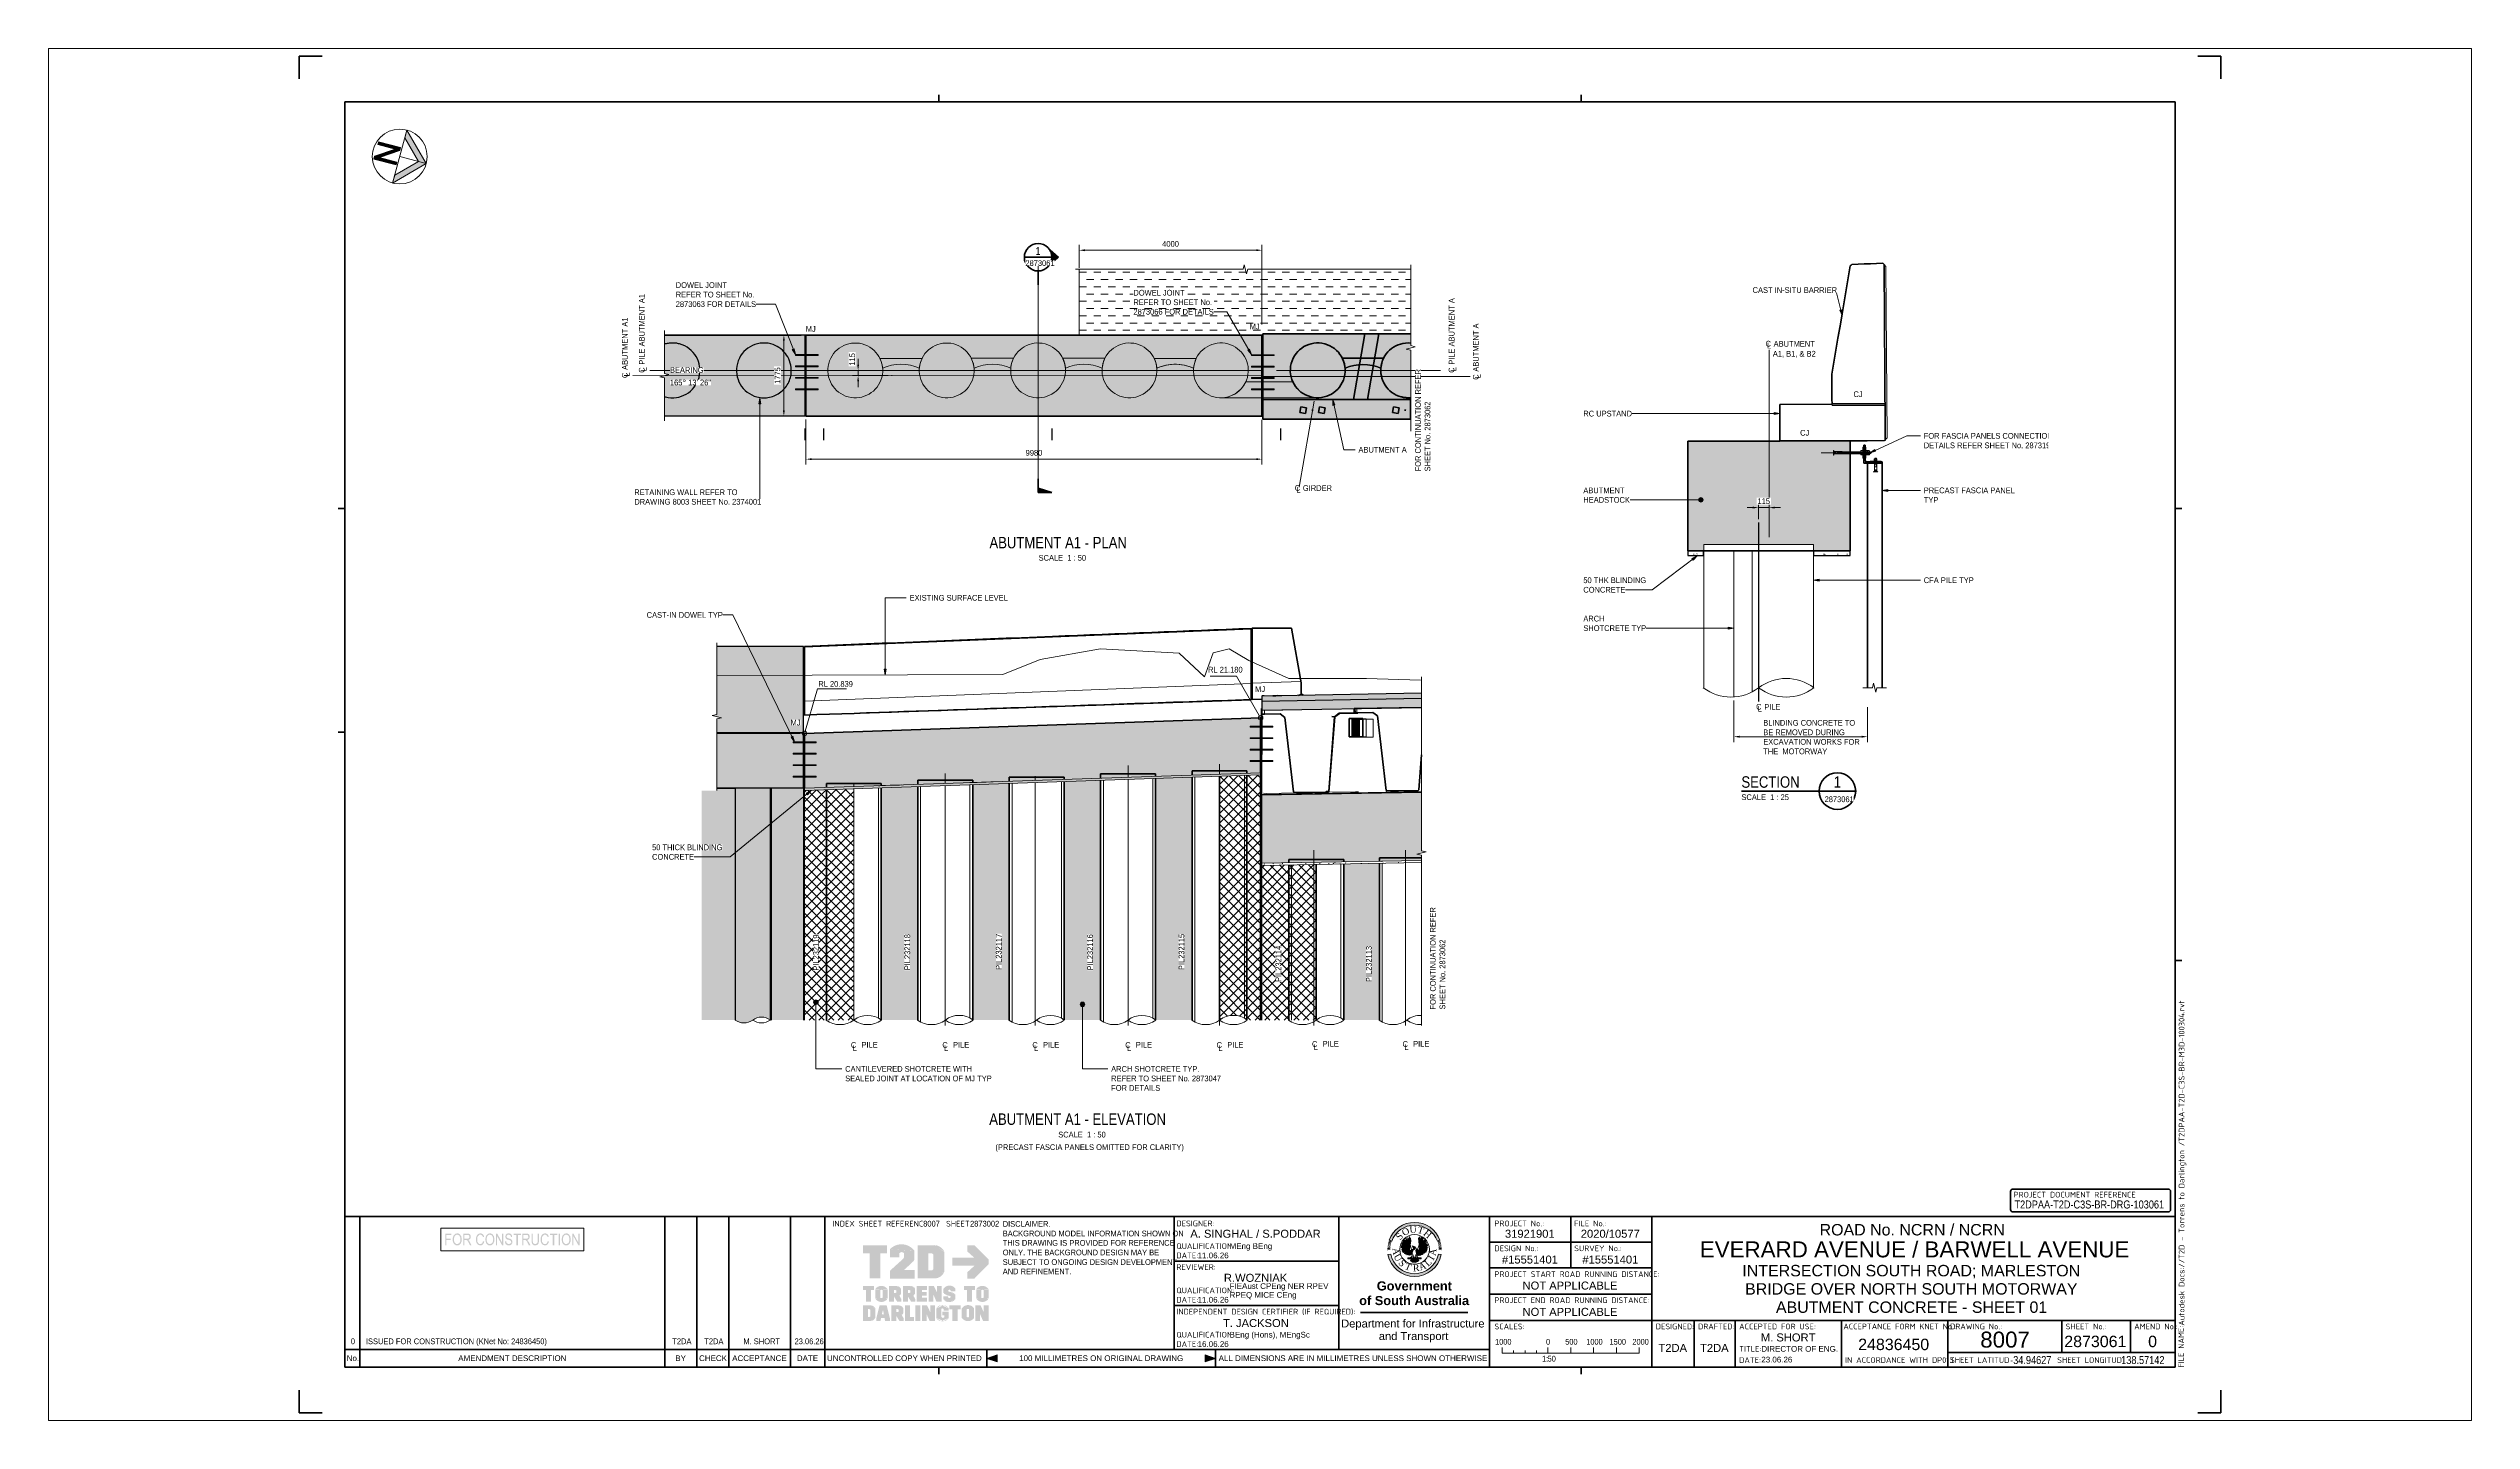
# Paper-space layout 'Layout1' of a CAD drawing. Header units: metres. Extents: x -0.11 to 0.95, y 0 to 0.6.
# The model-space entities are those that its viewports show. They can reach past a viewport. Long polylines and large blocks are cut down to what shows.
import ezdxf

# ---------------------------------------------------------------- set-up
doc = ezdxf.new("R2010")
doc.units = ezdxf.units.M
for name, pattern in [('Dash', [0.00635, 0.003175, -0.003175]), ('Dash - Tight', [0.0045, 0.003, -0.0015]), ('Dot_Section Line', [0.02, 0, -0.02]), ('Hidden', [0.004, 0.003, -0.001]), ('JacobsCenter', [0.015, 0.009, -0.0015, 0.003, -0.0015]), ('JacobsDash', [0.0045, 0.003, -0.0015]), ('JacobsGridLine', [0.0145, 0.01, -0.001, 0.0025, -0.001])]:
    doc.linetypes.add(name, pattern=pattern)
doc.layers.get('Defpoints').update_dxf_attribs({"color": 41})
for name, color, linetype, lineweight in [('A-ANNO-DIMS', 7, 'Continuous', 9), ('A-ANNO-NOTE', 7, 'Continuous', 9), ('A-ANNO-NOTE-STAMP', 10, 'Continuous', 18), ('A-DETL', 7, 'Continuous', 13), ('A-DETL-GENF', 7, 'Continuous', 9), ('A-FLOR', 7, 'Continuous', 50), ('A-FLOR-HDLN', 7, 'JacobsDash', 18), ('A-GENM', 7, 'Continuous', 35), ('A-GENM-HDLN', 7, 'JacobsDash', 18), ('C-TOPO', 7, 'Continuous', 9), ('C-TOPO-HDLN', 7, 'Dash', 9), ('G-ANNO-DIMS', 7, 'Continuous', 9), ('G-ANNO-TEXT', 7, 'Continuous', 9), ('G-ANNO-TTLB', 7, 'Continuous', 9), ('G-IMPT', 7, 'Continuous', 13), ('S-BEAM', 7, 'Continuous', 50), ('S-BEAM-HDLN', 7, 'JacobsDash', 18), ('S-FNDN', 7, 'Continuous', 50), ('S-FNDN-HDLN', 7, 'JacobsDash', 18), ('S-FNDN-IDEN', 7, 'Continuous', 18), ('S-GRID', 7, 'Continuous', 9)]:
    doc.layers.add(name, color=color, linetype=linetype, lineweight=lineweight)
doc.layers.add('G-ANNO-NPLT', color=191, linetype='Continuous', plot=False)
doc.layers.add('G-ANNO-SYMB', color=7, linetype='Continuous', lineweight=35, true_color=0x0080ff)
doc.layers.get('G-ANNO-NPLT').freeze()
doc.styles.add('Arial', font='arial.ttf', dxfattribs={"height": 0.0025})
doc.styles.add('Arial Narrow', font='ARIALN.TTF', dxfattribs={"height": 0.0035})
doc.styles.add('Arial Narrow_1', font='ARIALN.TTF', dxfattribs={"height": 0.005})
doc.styles.add('Arial Narrow_2', font='ARIALN.TTF', dxfattribs={"height": 0.0025})
doc.styles.add('Arial Narrow_3', font='ARIALN.TTF', dxfattribs={"height": 0.125})
doc.styles.add('Arial Narrow_4', font='ARIALN.TTF', dxfattribs={"height": 0.175})
doc.styles.add('Arial Narrow_5', font='ARIALN.TTF', dxfattribs={"height": 0.0625})
doc.styles.add('Arial Narrow_6', font='ARIALN.TTF', dxfattribs={"width": 0.9, "height": 0.0025})
doc.styles.add('Arial_1', font='arial.ttf', dxfattribs={"height": 0.0035})
doc.styles.add('Arial_2', font='arial.ttf', dxfattribs={"height": 0.005})
doc.styles.add('Arial_3', font='arial.ttf', dxfattribs={"height": 0.007})
doc.styles.add('Arial_B', font='arialbd.ttf', dxfattribs={"height": 0.004})
doc.styles.add('ISOCPEUR', font='isocpeur.ttf', dxfattribs={"height": 0.0025})
doc.styles.add('Times New Roman', font='times.ttf', dxfattribs={"height": 0.008001})
doc.dimstyles.new('Dimension_Standard_O__mm_', dxfattribs={"dimscale": 0.3048, "dimtxt": 0.127929, "dimasz": 0.410105, "dimexe": 0.393701, "dimexo": 0.246063, "dimgap": 0.246063, "dimtad": 1, "dimdec": 0, "dimlfac": 1000, "dimzin": 0, "dimdsep": 46, "dimtxsty": 'Arial Narrow_3', "dimsah": 1, "dimcen": 0.09, "dimaunit": 1, "dimadec": 4, "dimazin": 0, "dimtfac": 1, "dimtdec": 4, "dimtix": 1, "dimtmove": 2, "dimatfit": 3, "dimfxl": 1, "dimtvp": 1, "dimtfill": 1, "dimtolj": 1, "dimtzin": 0, "dimlwd": 18, "dimlwe": 18, "dimarcsym": 2})
doc.dimstyles.new('Dimension_Standard_O__mm__1', dxfattribs={"dimscale": 0.3048, "dimtxt": 0.127929, "dimasz": 0.410105, "dimexe": 0.393701, "dimexo": 0.246063, "dimgap": 0.246063, "dimtad": 1, "dimdec": 0, "dimlfac": 1000, "dimzin": 0, "dimdsep": 46, "dimtxsty": 'Arial Narrow_3', "dimsah": 1, "dimcen": 0.09, "dimaunit": 1, "dimadec": 4, "dimazin": 0, "dimtfac": 1, "dimtdec": 4, "dimtix": 1, "dimtmove": 0, "dimatfit": 3, "dimfxl": 1, "dimtvp": 1, "dimtfill": 1, "dimtolj": 1, "dimtzin": 0, "dimlwd": 18, "dimlwe": 18, "dimarcsym": 2})
doc.dimstyles.new('Dimension_Standard_O__mm__2', dxfattribs={"dimscale": 0.3048, "dimtxt": 0.063964, "dimasz": 0.205052, "dimexe": 0.19685, "dimexo": 0.123031, "dimgap": 0.123031, "dimtad": 1, "dimdec": 0, "dimlfac": 1000, "dimzin": 0, "dimdsep": 46, "dimtxsty": 'Arial Narrow_5', "dimsah": 1, "dimcen": 0.09, "dimaunit": 1, "dimadec": 4, "dimazin": 0, "dimtfac": 1, "dimtdec": 4, "dimtix": 1, "dimtmove": 0, "dimatfit": 3, "dimfxl": 1, "dimtvp": 1, "dimtfill": 1, "dimtolj": 1, "dimtzin": 0, "dimlwd": 18, "dimlwe": 18, "dimarcsym": 2})
pattern_1 = [(45, (32.60511, 22.258), (-0.106066, 0.106066), []), (135, (32.60511, 22.258), (-0.106066, -0.106066), [])]
pattern_2 = [(0, (32.60511, 22.258), (0.4064, 0.1016), [0.01676, -0.28804, 0.01676, -0.28804, -1.626]), (0, (32.60511, 22.258), (0.4064, 0.1016), [-0.6096, 0.01676, -0.59284, 0.01676, -0.28804, -0.7112]), (0, (32.60511, 22.258), (0.4064, 0.1016), [-1.524, 0.01676, -0.18644, 0.01676, -0.49124]), (120, (32.75811, 22.309), (-0.2911882, 0.3011527), [0.01676, -0.28804, 0.01676, -0.28804, -1.626]), (120, (32.75811, 22.309), (-0.2911882, 0.3011527), [-0.6096, 0.01676, -0.59284, 0.01676, -0.28804, -0.7112]), (120, (32.75811, 22.309), (-0.2911882, 0.3011527), [-1.524, 0.01676, -0.18644, 0.01676, -0.49124]), (240, (32.80811, 22.512), (-0.1152118, -0.4027527), [0.01676, -0.28804, 0.01676, -0.28804, -1.626]), (240, (32.80811, 22.512), (-0.1152118, -0.4027527), [-0.6096, 0.01676, -0.59284, 0.01676, -0.28804, -0.7112]), (240, (32.80811, 22.512), (-0.1152118, -0.4027527), [-1.524, 0.01676, -0.18644, 0.01676, -0.49124])]

# ---------------------------------------------------------------- blocks, each defined once
blk = doc.blocks.new('T2DPAA-T2D-PWA-DE-XRF-000001 - Drawing3_dwg-8554483-ABUTMENT CONCRETE - SHEET 01')
at = {"layer": 'G-IMPT'}
h = blk.add_hatch(color=256, dxfattribs=at)
edge = h.paths.add_edge_path()
edge.add_line((0.1549, 0.1015), (0.1515, 0.1021))
edge.add_arc((0.1226, 0.1077), 0.0295, 190.997, 349.003, ccw=False)
edge.add_line((0.0937, 0.1021), (0.0903, 0.1015))
edge.add_arc((0.1226, 0.1077), 0.0329, 190.997, 349.003)
edge = h.paths.add_edge_path()
edge.add_arc((0.1226, 0.1077), 0.0329, 20.0475, 159.9525, ccw=False)
edge.add_line((0.1535, 0.119), (0.1503, 0.1178))
edge.add_arc((0.1226, 0.1077), 0.0295, 20.0475, 159.9525)
edge.add_line((0.0949, 0.1178), (0.0917, 0.119))
h = blk.add_hatch(color=256, dxfattribs=at)
edge = h.paths.add_edge_path()
edge.add_arc((0.1226, 0.1077), 0.0329, 161.3902, 162.9856, ccw=False)
edge.add_line((0.0915, 0.1183), (0.0914, 0.1182))
edge.add_line((0.0915, 0.1183), (0.0947, 0.1172))
edge.add_line((0.0947, 0.1171), (0.0947, 0.1172))
edge.add_arc((0.1226, 0.1077), 0.0295, 161.3902, 162.9856)
edge.add_line((0.0944, 0.1163), (0.0911, 0.1174))
h = blk.add_hatch(color=256, dxfattribs=at)
edge = h.paths.add_edge_path()
edge.add_line((0.1206, 0.1074), (0.1207, 0.1074))
edge.add_line((0.1207, 0.1074), (0.1206, 0.1074))
edge = h.paths.add_edge_path()
edge.add_line((0.1166, 0.11), (0.1166, 0.1074))
edge.add_line((0.1166, 0.1074), (0.1183, 0.1065))
edge.add_line((0.1183, 0.1065), (0.119, 0.1076))
edge.add_line((0.119, 0.1076), (0.1204, 0.1079))
edge.add_line((0.1204, 0.1079), (0.1207, 0.1074))
edge.add_line((0.1207, 0.1074), (0.1211, 0.1067))
edge.add_line((0.1211, 0.1067), (0.1187, 0.1008))
edge.add_line((0.1187, 0.1008), (0.1178, 0.1012))
edge.add_line((0.1178, 0.1012), (0.1166, 0.1008))
edge.add_line((0.1166, 0.1008), (0.1161, 0.1012))
edge.add_line((0.1161, 0.1012), (0.1147, 0.101))
edge.add_line((0.1147, 0.101), (0.1143, 0.1017))
edge.add_line((0.1143, 0.1017), (0.1131, 0.1012))
edge.add_line((0.1131, 0.1012), (0.1128, 0.1022))
edge.add_line((0.1128, 0.1022), (0.1119, 0.1019))
edge.add_line((0.1119, 0.1019), (0.1119, 0.1029))
edge.add_line((0.1119, 0.1029), (0.1105, 0.1027))
edge.add_line((0.1105, 0.1027), (0.1107, 0.1043))
edge.add_line((0.1107, 0.1043), (0.1091, 0.1041))
edge.add_line((0.1091, 0.1041), (0.1095, 0.1057))
edge.add_line((0.1095, 0.1057), (0.1077, 0.106))
edge.add_line((0.1077, 0.106), (0.1081, 0.1069))
edge.add_line((0.1081, 0.1069), (0.1072, 0.1074))
edge.add_line((0.1072, 0.1074), (0.1081, 0.1091))
edge.add_line((0.1081, 0.1091), (0.1069, 0.11))
edge.add_line((0.1069, 0.11), (0.1081, 0.1112))
edge.add_line((0.1081, 0.1112), (0.1069, 0.1122))
edge.add_line((0.1069, 0.1122), (0.1085, 0.113))
edge.add_line((0.1085, 0.113), (0.1072, 0.1143))
edge.add_line((0.1072, 0.1143), (0.1095, 0.1145))
edge.add_line((0.1095, 0.1145), (0.1081, 0.116))
edge.add_line((0.1081, 0.116), (0.1105, 0.116))
edge.add_line((0.1105, 0.116), (0.1088, 0.1179))
edge.add_line((0.1088, 0.1179), (0.1119, 0.1163))
edge.add_line((0.1119, 0.1163), (0.1105, 0.1193))
edge.add_line((0.1105, 0.1193), (0.1138, 0.1172))
edge.add_line((0.1138, 0.1172), (0.1121, 0.121))
edge.add_line((0.1121, 0.121), (0.1147, 0.1181))
edge.add_line((0.1147, 0.1181), (0.1143, 0.1224))
edge.add_line((0.1143, 0.1224), (0.1159, 0.1188))
edge.add_line((0.1159, 0.1188), (0.1166, 0.1236))
edge.add_line((0.1166, 0.1236), (0.1171, 0.1207))
edge.add_line((0.1171, 0.1207), (0.1178, 0.1214))
edge.add_line((0.1178, 0.1214), (0.118, 0.1179))
edge.add_line((0.118, 0.1179), (0.1171, 0.1131))
edge.add_line((0.1171, 0.1131), (0.1178, 0.111))
edge.add_line((0.1178, 0.111), (0.1166, 0.11))
for points in [[(0.1105, 0.1193), (0.1088, 0.1179), (0.1119, 0.1163)], [(0.1369, 0.1093), (0.1385, 0.1081), (0.1367, 0.1074), (0.1376, 0.106), (0.1357, 0.106), (0.1367, 0.1043), (0.1348, 0.1043), (0.1348, 0.1031), (0.1336, 0.1034), (0.1331, 0.1022), (0.1322, 0.1024), (0.1317, 0.1015), (0.1305, 0.1017), (0.1301, 0.101), (0.1296, 0.1015), (0.1291, 0.1005), (0.1286, 0.1008), (0.1277, 0.1003), (0.1275, 0.101), (0.1268, 0.1003), (0.1251, 0.1029), (0.1242, 0.1065), (0.1246, 0.1076), (0.1263, 0.1076), (0.127, 0.1067), (0.1284, 0.1072), (0.1291, 0.11), (0.1275, 0.1112), (0.1282, 0.1133), (0.1275, 0.1219), (0.1284, 0.121), (0.1289, 0.1236), (0.1294, 0.1193), (0.1312, 0.1226), (0.1305, 0.1191), (0.1331, 0.1212), (0.1317, 0.1179), (0.1348, 0.1195), (0.1324, 0.116), (0.1364, 0.1179), (0.1341, 0.1155), (0.1371, 0.116), (0.1355, 0.1143), (0.1381, 0.1141), (0.1364, 0.1131), (0.1383, 0.1124), (0.1367, 0.1114), (0.1385, 0.11)], [(0.1312, 0.1226), (0.1331, 0.1212), (0.1305, 0.1191)], [(0.1348, 0.1195), (0.1364, 0.1179), (0.1324, 0.116)], [(0.1069, 0.1122), (0.1069, 0.11), (0.1081, 0.1112)], [(0.1081, 0.116), (0.1072, 0.1143), (0.1095, 0.1145)], [(0.1077, 0.106), (0.1091, 0.1041), (0.1095, 0.1057)], [(0.1105, 0.1027), (0.1119, 0.1019), (0.1119, 0.1029)], [(0.1225, 0.0967), (0.1233, 0.0985), (0.1277, 0.0943), (0.1263, 0.0929), (0.1237, 0.092), (0.1202, 0.0924), (0.1176, 0.0943), (0.1218, 0.0984)], [(0.1291, 0.1005), (0.1301, 0.101), (0.1296, 0.1015)], [(0.1317, 0.1015), (0.1331, 0.1022), (0.1322, 0.1024)], [(0.1383, 0.1124), (0.1381, 0.1141), (0.1364, 0.1131)]]:
    blk.add_hatch(color=256, dxfattribs=at).paths.add_polyline_path(points)
h = blk.add_hatch(color=256, dxfattribs=at)
edge = h.paths.add_edge_path()
edge.add_line((0.154, 0.1174), (0.1508, 0.1163))
edge.add_arc((0.1226, 0.1077), 0.0295, 17.0144, 18.6098)
edge.add_line((0.1505, 0.1172), (0.1505, 0.1171))
edge.add_line((0.1505, 0.1172), (0.1537, 0.1183))
edge.add_line((0.1538, 0.1182), (0.1537, 0.1183))
edge.add_arc((0.1226, 0.1077), 0.0329, 17.0144, 18.6098, ccw=False)
h = blk.add_hatch(color=256, dxfattribs=at)
edge = h.paths.add_edge_path()
edge.add_line((0.0931, 0.1083), (0.0897, 0.1083))
edge.add_arc((0.1226, 0.1077), 0.0329, 177.3415, 178.9368, ccw=False)
edge.add_line((0.0897, 0.1094), (0.0897, 0.1093))
edge.add_line((0.0897, 0.1094), (0.0932, 0.1092))
edge.add_line((0.0932, 0.1091), (0.0932, 0.1092))
edge.add_arc((0.1226, 0.1077), 0.0295, 177.3415, 178.9368)
h = blk.add_hatch(color=256, dxfattribs=at)
edge = h.paths.add_edge_path()
edge.add_line((0.0931, 0.1069), (0.0897, 0.1068))
edge.add_arc((0.1226, 0.1077), 0.0329, 180, 181.5953, ccw=False)
edge.add_line((0.0897, 0.1078), (0.0897, 0.1077))
edge.add_line((0.0897, 0.1078), (0.0931, 0.1078))
edge.add_line((0.0931, 0.1077), (0.0931, 0.1078))
edge.add_arc((0.1226, 0.1077), 0.0295, 180, 181.5953)
h = blk.add_hatch(color=256, dxfattribs=at)
edge = h.paths.add_edge_path()
edge.add_arc((0.1226, 0.1077), 0.0329, 174.6829, 176.2783, ccw=False)
edge.add_line((0.0899, 0.1109), (0.0898, 0.1108))
edge.add_line((0.0899, 0.1109), (0.0933, 0.1106))
edge.add_line((0.0933, 0.1105), (0.0933, 0.1106))
edge.add_arc((0.1226, 0.1077), 0.0295, 174.6829, 176.2783)
edge.add_line((0.0932, 0.1096), (0.0898, 0.1099))
h = blk.add_hatch(color=256, dxfattribs=at)
edge = h.paths.add_edge_path()
edge.add_arc((0.1226, 0.1077), 0.0329, 172.0244, 173.6197, ccw=False)
edge.add_line((0.09, 0.1124), (0.09, 0.1123))
edge.add_line((0.09, 0.1124), (0.0934, 0.1119))
edge.add_line((0.0934, 0.1118), (0.0934, 0.1119))
edge.add_arc((0.1226, 0.1077), 0.0295, 172.0244, 173.6197)
edge.add_line((0.0933, 0.111), (0.0899, 0.1114))
h = blk.add_hatch(color=256, dxfattribs=at)
edge = h.paths.add_edge_path()
edge.add_arc((0.1226, 0.1077), 0.0329, 169.3658, 170.9612, ccw=False)
edge.add_line((0.0903, 0.1139), (0.0903, 0.1138))
edge.add_line((0.0903, 0.1139), (0.0937, 0.1133))
edge.add_line((0.0936, 0.1132), (0.0937, 0.1133))
edge.add_arc((0.1226, 0.1077), 0.0295, 169.3658, 170.9612)
edge.add_line((0.0935, 0.1124), (0.0901, 0.1129))
h = blk.add_hatch(color=256, dxfattribs=at)
edge = h.paths.add_edge_path()
edge.add_arc((0.1226, 0.1077), 0.0329, 166.7073, 168.3026, ccw=False)
edge.add_line((0.0906, 0.1154), (0.0906, 0.1153))
edge.add_line((0.0906, 0.1154), (0.0939, 0.1146))
edge.add_line((0.0939, 0.1145), (0.0939, 0.1146))
edge.add_arc((0.1226, 0.1077), 0.0295, 166.7073, 168.3026)
edge.add_line((0.0937, 0.1137), (0.0904, 0.1144))
h = blk.add_hatch(color=256, dxfattribs=at)
edge = h.paths.add_edge_path()
edge.add_line((0.0941, 0.115), (0.0907, 0.1159))
edge.add_arc((0.1226, 0.1077), 0.0329, 164.0488, 165.6441, ccw=False)
edge.add_line((0.091, 0.1169), (0.091, 0.1168))
edge.add_line((0.091, 0.1169), (0.0943, 0.1159))
edge.add_line((0.0943, 0.1158), (0.0943, 0.1159))
edge.add_arc((0.1226, 0.1077), 0.0295, 164.0488, 165.6441)
h = blk.add_hatch(color=256, dxfattribs=at)
edge = h.paths.add_edge_path()
edge.add_line((0.1232, 0.1095), (0.1225, 0.1076))
edge.add_line((0.1225, 0.1076), (0.1207, 0.1074))
edge.add_line((0.1207, 0.1074), (0.1207, 0.1074))
edge.add_line((0.1207, 0.1074), (0.1216, 0.1086))
edge.add_line((0.1216, 0.1086), (0.1197, 0.1119))
edge.add_line((0.1197, 0.1119), (0.1232, 0.1107))
edge.add_line((0.1232, 0.1107), (0.1239, 0.1098))
edge.add_line((0.1239, 0.1098), (0.1232, 0.1095))
h = blk.add_hatch(color=256, dxfattribs=at)
edge = h.paths.add_edge_path()
edge.add_arc((0.1226, 0.1077), 0.0295, 14.3559, 15.9512)
edge.add_line((0.1509, 0.1159), (0.1509, 0.1158))
edge.add_line((0.1509, 0.1159), (0.1542, 0.1169))
edge.add_line((0.1542, 0.1168), (0.1542, 0.1169))
edge.add_arc((0.1226, 0.1077), 0.0329, 14.3559, 15.9512, ccw=False)
edge.add_line((0.1545, 0.1159), (0.1511, 0.115))
h = blk.add_hatch(color=256, dxfattribs=at)
edge = h.paths.add_edge_path()
edge.add_line((0.1548, 0.1144), (0.1514, 0.1137))
edge.add_arc((0.1226, 0.1077), 0.0295, 11.6974, 13.2927)
edge.add_line((0.1512, 0.1146), (0.1513, 0.1145))
edge.add_line((0.1512, 0.1146), (0.1546, 0.1154))
edge.add_line((0.1546, 0.1153), (0.1546, 0.1154))
edge.add_arc((0.1226, 0.1077), 0.0329, 11.6974, 13.2927, ccw=False)
h = blk.add_hatch(color=256, dxfattribs=at)
edge = h.paths.add_edge_path()
edge.add_arc((0.1226, 0.1077), 0.0295, 9.0388, 10.6342)
edge.add_line((0.1515, 0.1133), (0.1515, 0.1132))
edge.add_line((0.1515, 0.1133), (0.1549, 0.1139))
edge.add_line((0.1549, 0.1138), (0.1549, 0.1139))
edge.add_arc((0.1226, 0.1077), 0.0329, 9.0388, 10.6342, ccw=False)
edge.add_line((0.1551, 0.1129), (0.1517, 0.1124))
h = blk.add_hatch(color=256, dxfattribs=at)
edge = h.paths.add_edge_path()
edge.add_arc((0.1226, 0.1077), 0.0295, 6.3803, 7.9756)
edge.add_line((0.1518, 0.1119), (0.1518, 0.1118))
edge.add_line((0.1518, 0.1119), (0.1552, 0.1124))
edge.add_line((0.1552, 0.1123), (0.1552, 0.1124))
edge.add_arc((0.1226, 0.1077), 0.0329, 6.3803, 7.9756, ccw=False)
edge.add_line((0.1553, 0.1114), (0.1519, 0.111))
h = blk.add_hatch(color=256, dxfattribs=at)
edge = h.paths.add_edge_path()
edge.add_line((0.1554, 0.1099), (0.152, 0.1096))
edge.add_arc((0.1226, 0.1077), 0.0295, 3.7217, 5.3171)
edge.add_line((0.1519, 0.1106), (0.1519, 0.1105))
edge.add_line((0.1519, 0.1106), (0.1553, 0.1109))
edge.add_line((0.1553, 0.1108), (0.1553, 0.1109))
edge.add_arc((0.1226, 0.1077), 0.0329, 3.7217, 5.3171, ccw=False)
h = blk.add_hatch(color=256, dxfattribs=at)
edge = h.paths.add_edge_path()
edge.add_line((0.1555, 0.1083), (0.1521, 0.1083))
edge.add_arc((0.1226, 0.1077), 0.0295, 1.0632, 2.6585)
edge.add_line((0.152, 0.1092), (0.152, 0.1091))
edge.add_line((0.152, 0.1092), (0.1554, 0.1094))
edge.add_line((0.1555, 0.1093), (0.1554, 0.1094))
edge.add_arc((0.1226, 0.1077), 0.0329, 1.0632, 2.6585, ccw=False)
h = blk.add_hatch(color=256, dxfattribs=at)
edge = h.paths.add_edge_path()
edge.add_line((0.1555, 0.1068), (0.152, 0.1069))
edge.add_arc((0.1226, 0.1077), 0.0295, 358.4047, 360)
edge.add_line((0.1521, 0.1078), (0.1521, 0.1077))
edge.add_line((0.1521, 0.1078), (0.1555, 0.1078))
edge.add_line((0.1555, 0.1077), (0.1555, 0.1078))
edge.add_arc((0.1226, 0.1077), 0.0329, 358.4047, 360, ccw=False)
for p, q in [((0.0917, 0.119), (0.0949, 0.1178)), ((0.1105, 0.1193), (0.1088, 0.1179)), ((0.1088, 0.1179), (0.1119, 0.1163)), ((0.1119, 0.1163), (0.1105, 0.1193)), ((0.1305, 0.1191), (0.1312, 0.1226)), ((0.1331, 0.1212), (0.1305, 0.1191)), ((0.1312, 0.1226), (0.1331, 0.1212)), ((0.1324, 0.116), (0.1348, 0.1195)), ((0.1364, 0.1179), (0.1324, 0.116)), ((0.1348, 0.1195), (0.1364, 0.1179)), ((0.1503, 0.1178), (0.1535, 0.119)), ((0.0903, 0.1015), (0.0937, 0.1021)), ((0.1069, 0.1122), (0.1069, 0.11)), ((0.1081, 0.1112), (0.1069, 0.1122)), ((0.1069, 0.11), (0.1081, 0.1112)), ((0.1081, 0.116), (0.1072, 0.1143)), ((0.1072, 0.1143), (0.1095, 0.1145)), ((0.1077, 0.106), (0.1091, 0.1041)), ((0.1095, 0.1057), (0.1077, 0.106)), ((0.1095, 0.1145), (0.1081, 0.116)), ((0.1091, 0.1041), (0.1095, 0.1057)), ((0.1119, 0.1029), (0.1105, 0.1027)), ((0.1105, 0.1027), (0.1119, 0.1019)), ((0.1119, 0.1019), (0.1119, 0.1029)), ((0.115, 0.0967), (0.1197, 0.0967)), ((0.1211, 0.1003), (0.1173, 0.0974)), ((0.1244, 0.1003), (0.1272, 0.0974)), ((0.1256, 0.0967), (0.1308, 0.0967)), ((0.1296, 0.1015), (0.1291, 0.1005)), ((0.1291, 0.1005), (0.1301, 0.101)), ((0.1301, 0.101), (0.1296, 0.1015)), ((0.1322, 0.1024), (0.1317, 0.1015)), ((0.1317, 0.1015), (0.1331, 0.1022)), ((0.1331, 0.1022), (0.1322, 0.1024)), ((0.1381, 0.1141), (0.1364, 0.1131)), ((0.1364, 0.1131), (0.1383, 0.1124)), ((0.1383, 0.1124), (0.1381, 0.1141)), ((0.1515, 0.1021), (0.1549, 0.1015))]:
    blk.add_line(p, q, dxfattribs=at)
at = {"layer": 'G-IMPT', "flags": 128}
for points in [[(0.1085, 0.113), (0.1072, 0.1143), (0.1095, 0.1145), (0.1081, 0.116), (0.1105, 0.116), (0.1088, 0.1179), (0.1119, 0.1163), (0.1105, 0.1193), (0.1138, 0.1172), (0.1121, 0.121), (0.1147, 0.1181), (0.1143, 0.1224), (0.1159, 0.1188), (0.1166, 0.1236), (0.1171, 0.1207), (0.1178, 0.1214), (0.118, 0.1179), (0.1171, 0.1131), (0.119, 0.1076), (0.1204, 0.1079), (0.1211, 0.1067), (0.1187, 0.1008), (0.1178, 0.1012), (0.1166, 0.1008), (0.1161, 0.1012), (0.1147, 0.101), (0.1143, 0.1017), (0.1131, 0.1012), (0.1128, 0.1022), (0.1119, 0.1019), (0.1119, 0.1029), (0.1105, 0.1027), (0.1107, 0.1043), (0.1091, 0.1041), (0.1095, 0.1057), (0.1077, 0.106), (0.1081, 0.1069), (0.1072, 0.1074), (0.1081, 0.1091), (0.1069, 0.11), (0.1081, 0.1112), (0.1069, 0.1122), (0.1087, 0.1131)], [(0.1199, 0.1031), (0.1225, 0.0967), (0.1251, 0.1029), (0.1242, 0.1065), (0.1246, 0.1076), (0.1263, 0.1076), (0.1282, 0.1133), (0.1275, 0.1219), (0.1284, 0.121), (0.1289, 0.1236), (0.1294, 0.1193), (0.1312, 0.1226), (0.1305, 0.1191), (0.1331, 0.1212), (0.1317, 0.1179), (0.1348, 0.1195), (0.1324, 0.116), (0.1364, 0.1179), (0.1341, 0.1155), (0.1371, 0.116), (0.1355, 0.1143), (0.1381, 0.1141), (0.1364, 0.1131), (0.1383, 0.1124), (0.1367, 0.1114), (0.1385, 0.11), (0.1369, 0.1093), (0.1385, 0.1081), (0.1367, 0.1074), (0.1376, 0.106), (0.1357, 0.106), (0.1367, 0.1043), (0.1348, 0.1043), (0.1348, 0.1031), (0.1336, 0.1034), (0.1331, 0.1022), (0.1322, 0.1024), (0.1317, 0.1015), (0.1305, 0.1017), (0.1301, 0.101), (0.1296, 0.1015), (0.1291, 0.1005), (0.1286, 0.1008), (0.1277, 0.1003), (0.1275, 0.101), (0.1268, 0.1003), (0.1251, 0.1029)], [(0.1206, 0.0974), (0.1145, 0.0974), (0.1145, 0.0962), (0.1194, 0.0962)], [(0.119, 0.1076), (0.1183, 0.1065), (0.1166, 0.1074), (0.1166, 0.11), (0.1178, 0.111)], [(0.1218, 0.0984), (0.1176, 0.0943), (0.1202, 0.0924), (0.1237, 0.092), (0.1263, 0.0929), (0.1277, 0.0943), (0.1233, 0.0985)], [(0.1239, 0.1098), (0.1244, 0.1091), (0.1246, 0.1076)], [(0.1246, 0.0974), (0.1308, 0.0974), (0.1308, 0.0962), (0.126, 0.0962)], [(0.1263, 0.1076), (0.127, 0.1067), (0.1284, 0.1072), (0.1291, 0.11), (0.1275, 0.1112)]]:
    blk.add_lwpolyline(points, dxfattribs=at)
blk.add_lwpolyline([(0.1206, 0.1074), (0.1216, 0.1086), (0.1197, 0.1119), (0.1232, 0.1107), (0.1239, 0.1098), (0.1232, 0.1095), (0.1225, 0.1076)], close=True, dxfattribs=at)
at = {"layer": 'G-IMPT'}
blk.add_circle((0.1226, 0.1077), 0.018, dxfattribs=at)
for radius, start, end in [(0.0329, 20.0475, 159.9525), (0.0295, 20.0475, 159.9525), (0.0329, 190.997, 349.003), (0.0295, 190.997, 349.003)]:
    blk.add_arc((0.1226, 0.1077), radius, start, end, dxfattribs=at)
at = {"layer": 'G-IMPT', "lineweight": 9, "char_height": 0.008, "attachment_point": 2, "line_spacing_factor": 1.029793, "style": 'Times New Roman'}
for s, insert, width, rotation in [('S', (0.1012, 0.1263), 0.008041, 49.0663), ('O', (0.1099, 0.133), 0.010353, 26.6943), ('U', (0.1205, 0.136), 0.010353, 4.3222), ('T', (0.1314, 0.1347), 0.008744, 341.9502), ('H', (0.141, 0.1293), 0.010353, 319.5782), ('A', (0.104, 0.106), 0.010353, 279.6978), ('U', (0.1058, 0.0996), 0.010353, 300.15), ('S', (0.1107, 0.0935), 0.008041, 310.3575), ('T', (0.1164, 0.0903), 0.008744, 336.9699), ('R', (0.1244, 0.0893), 0.009549, 3.701), ('A', (0.1307, 0.0909), 0.010353, 21.3382), ('L', (0.1363, 0.0949), 0.008744, 42.375), ('I', (0.1395, 0.0995), 0.004825, 60.5783), ('A', (0.141, 0.1048), 0.010353, 83.64)]:
    blk.add_mtext(s, dxfattribs=dict(at, insert=insert, width=width, rotation=rotation))
blk = doc.blocks.new('T2DPAA-T2D-PWA-DE-XRF-000001 - Standard-8554974-ABUTMENT CONCRETE - SHEET 01')
at = {"layer": 'G-ANNO-TTLB', "true_color": 0x1d4a5c}
h = blk.add_hatch(color=139, dxfattribs=at)
edge = h.paths.add_edge_path()
edge.add_line((0.2623, 0.0443), (0.2623, 0.0452))
edge.add_arc((0.2616, 0.044), 0.00145, 58.8241, 99.793)
edge.add_line((0.2613, 0.0454), (0.2613, 0.0441))
edge.add_arc((0.2616, 0.0455), 0.00141, 259.7202, 301.6629)
edge = h.paths.add_edge_path()
edge.add_arc((0.2625, 0.0448), 0.00224, 301.808, 330.1086, ccw=False)
edge.add_line((0.2637, 0.0429), (0.2645, 0.0415))
edge.add_line((0.2645, 0.0415), (0.2645, 0.0403))
edge.add_line((0.2645, 0.0403), (0.2627, 0.0403))
edge.add_line((0.2627, 0.0403), (0.2613, 0.0425))
edge.add_line((0.2613, 0.0425), (0.2613, 0.0403))
edge.add_line((0.2613, 0.0403), (0.2591, 0.0403))
edge.add_line((0.2591, 0.0403), (0.2591, 0.0471))
edge.add_line((0.2591, 0.0471), (0.2624, 0.0471))
edge.add_arc((0.2623, 0.0446), 0.00248, 32.8357, 87.7033, ccw=False)
edge.add_line((0.2644, 0.046), (0.2644, 0.0437))
edge = h.paths.add_edge_path()
edge.add_line((0.2674, 0.0527), (0.2674, 0.0537))
edge.add_arc((0.2667, 0.0524), 0.00145, 58.8241, 99.793)
edge.add_line((0.2665, 0.0539), (0.2665, 0.0526))
edge.add_arc((0.2667, 0.0539), 0.00141, 259.7202, 301.6629)
edge = h.paths.add_edge_path()
edge.add_arc((0.2676, 0.0532), 0.00224, 301.808, 330.1086, ccw=False)
edge.add_line((0.2688, 0.0513), (0.2696, 0.0499))
edge.add_line((0.2696, 0.0499), (0.2696, 0.0487))
edge.add_line((0.2696, 0.0487), (0.2678, 0.0487))
edge.add_line((0.2678, 0.0487), (0.2664, 0.051))
edge.add_line((0.2664, 0.051), (0.2664, 0.0487))
edge.add_line((0.2664, 0.0487), (0.2642, 0.0487))
edge.add_line((0.2642, 0.0487), (0.2642, 0.0555))
edge.add_line((0.2642, 0.0555), (0.2676, 0.0555))
edge.add_arc((0.2675, 0.0531), 0.00248, 32.8357, 87.7033, ccw=False)
edge.add_line((0.2695, 0.0544), (0.2695, 0.0521))
edge = h.paths.add_edge_path()
edge.add_line((0.2499, 0.0422), (0.2499, 0.0452))
edge.add_arc((0.2491, 0.0441), 0.00138, 56.3448, 98.7814)
edge.add_line((0.2489, 0.0454), (0.2489, 0.0419))
edge.add_arc((0.2491, 0.0433), 0.00138, 261.2186, 303.6552)
edge = h.paths.add_edge_path()
edge.add_line((0.2613, 0.0527), (0.2613, 0.0537))
edge.add_arc((0.2606, 0.0524), 0.00145, 58.8241, 99.793)
edge.add_line((0.2603, 0.0539), (0.2603, 0.0526))
edge.add_arc((0.2606, 0.0539), 0.00141, 259.7202, 301.6629)
edge = h.paths.add_edge_path()
edge.add_line((0.2502, 0.0403), (0.2467, 0.0403))
edge.add_line((0.2467, 0.0403), (0.2467, 0.0471))
edge.add_line((0.2467, 0.0471), (0.2501, 0.0471))
edge.add_arc((0.25, 0.0447), 0.00241, 26.2483, 85.5583, ccw=False)
edge.add_line((0.2521, 0.0457), (0.2521, 0.0416))
edge.add_arc((0.2502, 0.0424), 0.00209, 270, 338.4707, ccw=False)
h.paths.add_polyline_path([(0.2555, 0.0451), (0.255, 0.0432), (0.2559, 0.0432)])
h.paths.add_polyline_path([(0.2585, 0.0415), (0.2585, 0.0403), (0.2564, 0.0403), (0.2562, 0.0415), (0.2547, 0.0415), (0.2544, 0.0403), (0.2526, 0.0403), (0.2526, 0.0415), (0.254, 0.0471), (0.2571, 0.0471)])
h.paths.add_polyline_path([(0.2673, 0.042), (0.269, 0.042), (0.269, 0.0403), (0.2651, 0.0403), (0.2651, 0.0471), (0.2673, 0.0471)])
h.paths.add_polyline_path([(0.2718, 0.0403), (0.2696, 0.0403), (0.2696, 0.0471), (0.2718, 0.0471)])
h.paths.add_polyline_path([(0.2762, 0.0441), (0.2762, 0.0471), (0.2782, 0.0471), (0.2782, 0.0403), (0.2759, 0.0403), (0.2746, 0.0432), (0.2746, 0.0403), (0.2725, 0.0403), (0.2725, 0.0471), (0.2748, 0.0471)])
edge = h.paths.add_edge_path()
edge.add_arc((0.2817, 0.0424), 0.000774, 214.5178, 325.4822)
edge.add_line((0.2823, 0.0419), (0.2823, 0.0427))
edge.add_line((0.2823, 0.0427), (0.2815, 0.0427))
edge.add_line((0.2815, 0.0427), (0.2815, 0.0443))
edge.add_line((0.2815, 0.0443), (0.2842, 0.0443))
edge.add_line((0.2842, 0.0443), (0.2842, 0.0415))
edge.add_arc((0.2819, 0.0428), 0.00262, 274.1131, 330.4929, ccw=False)
edge.add_arc((0.2815, 0.0434), 0.00327, 260.2337, 279.7663, ccw=False)
edge.add_arc((0.2812, 0.0429), 0.00275, 208.3817, 264.7517, ccw=False)
edge.add_line((0.2788, 0.0416), (0.2788, 0.0458))
edge.add_arc((0.2812, 0.0445), 0.00268, 94.8448, 152.8409, ccw=False)
edge.add_arc((0.2815, 0.0424), 0.00482, 83.0812, 96.9188, ccw=False)
edge.add_arc((0.2818, 0.0444), 0.00278, 31.3102, 83.6241, ccw=False)
edge.add_line((0.2842, 0.0459), (0.2842, 0.0447))
edge.add_line((0.2842, 0.0447), (0.282, 0.0447))
edge.add_line((0.282, 0.0447), (0.282, 0.0455))
edge.add_arc((0.2815, 0.0451), 0.000641, 40.732, 139.268)
edge.add_line((0.281, 0.0455), (0.281, 0.0419))
h.paths.add_polyline_path([(0.2882, 0.0403), (0.2859, 0.0403), (0.2859, 0.0454), (0.2846, 0.0454), (0.2846, 0.0471), (0.2895, 0.0471), (0.2895, 0.0454), (0.2882, 0.0454)])
edge = h.paths.add_edge_path()
edge.add_arc((0.2927, 0.0429), 0.00104, 239.6549, 300.3451)
edge.add_line((0.2932, 0.042), (0.2932, 0.0454))
edge.add_arc((0.2927, 0.0445), 0.00103, 59.5446, 120.4554)
edge.add_line((0.2921, 0.0454), (0.2921, 0.042))
edge = h.paths.add_edge_path()
edge.add_arc((0.2927, 0.0434), 0.00323, 212.7347, 327.2653, ccw=False)
edge.add_line((0.29, 0.0417), (0.29, 0.0458))
edge.add_arc((0.2927, 0.044), 0.00323, 32.6408, 147.3592, ccw=False)
edge.add_line((0.2954, 0.0458), (0.2954, 0.0417))
h.paths.add_polyline_path([(0.3017, 0.0403), (0.2993, 0.0403), (0.298, 0.0432), (0.298, 0.0403), (0.2959, 0.0403), (0.2959, 0.0471), (0.2982, 0.0471), (0.2996, 0.0441), (0.2996, 0.0471), (0.3017, 0.0471)])
edge = h.paths.add_edge_path()
edge.add_arc((0.299, 0.0513), 0.00104, 239.6549, 300.3451)
edge.add_line((0.2995, 0.0504), (0.2995, 0.0538))
edge.add_arc((0.299, 0.0529), 0.00103, 59.5446, 120.4554)
edge.add_line((0.2985, 0.0538), (0.2985, 0.0504))
edge = h.paths.add_edge_path()
edge.add_arc((0.299, 0.0518), 0.00323, 212.7347, 327.2653, ccw=False)
edge.add_line((0.2963, 0.0501), (0.2963, 0.0542))
edge.add_arc((0.299, 0.0524), 0.00323, 32.6408, 147.3592, ccw=False)
edge.add_line((0.3017, 0.0542), (0.3017, 0.0501))
h.paths.add_polyline_path([(0.2945, 0.0487), (0.2923, 0.0487), (0.2923, 0.0538), (0.2909, 0.0538), (0.2909, 0.0555), (0.2958, 0.0555), (0.2958, 0.0538), (0.2945, 0.0538)])
edge = h.paths.add_edge_path()
edge.add_line((0.2872, 0.0518), (0.2872, 0.0499))
edge.add_arc((0.2849, 0.0513), 0.0027, 273.7285, 329.3952, ccw=False)
edge.add_line((0.285, 0.0486), (0.2841, 0.0486))
edge.add_arc((0.2842, 0.0512), 0.00266, 210.1626, 267.7624, ccw=False)
edge.add_line((0.2819, 0.0499), (0.2819, 0.051))
edge.add_line((0.2819, 0.051), (0.2841, 0.051))
edge.add_arc((0.2845, 0.0508), 0.000522, 155.2714, 300.4507)
edge.add_arc((0.2846, 0.0508), 0.000487, 289.6558, 416.8121)
edge.add_line((0.2849, 0.0512), (0.2834, 0.0515))
edge.add_arc((0.2841, 0.054), 0.00253, 213.4271, 255.8381, ccw=False)
edge.add_line((0.2819, 0.0526), (0.2819, 0.0544))
edge.add_arc((0.2846, 0.0525), 0.00325, 35.8397, 144.1603, ccw=False)
edge.add_line((0.2872, 0.0544), (0.2872, 0.0533))
edge.add_line((0.2872, 0.0533), (0.2851, 0.0533))
edge.add_arc((0.2846, 0.0535), 0.000494, 335.3316, 479.9481)
edge.add_arc((0.2845, 0.0535), 0.000428, 103.9979, 246.4243)
edge.add_line((0.2843, 0.0531), (0.2853, 0.0529))
edge.add_arc((0.2849, 0.0501), 0.00281, 35.1328, 82.3403, ccw=False)
h.paths.add_polyline_path([(0.2792, 0.0526), (0.2792, 0.0555), (0.2812, 0.0555), (0.2812, 0.0487), (0.2789, 0.0487), (0.2776, 0.0517), (0.2776, 0.0487), (0.2755, 0.0487), (0.2755, 0.0555), (0.2778, 0.0555)])
h.paths.add_polyline_path([(0.2725, 0.053), (0.2746, 0.053), (0.2746, 0.0513), (0.2725, 0.0513), (0.2725, 0.0504), (0.2748, 0.0504), (0.2748, 0.0487), (0.2703, 0.0487), (0.2703, 0.0555), (0.2748, 0.0555), (0.2748, 0.0538), (0.2725, 0.0538)])
edge = h.paths.add_edge_path()
edge.add_arc((0.2615, 0.0532), 0.00224, 301.808, 330.1086, ccw=False)
edge.add_line((0.2627, 0.0513), (0.2635, 0.0499))
edge.add_line((0.2635, 0.0499), (0.2635, 0.0487))
edge.add_line((0.2635, 0.0487), (0.2617, 0.0487))
edge.add_line((0.2617, 0.0487), (0.2603, 0.051))
edge.add_line((0.2603, 0.051), (0.2603, 0.0487))
edge.add_line((0.2603, 0.0487), (0.2581, 0.0487))
edge.add_line((0.2581, 0.0487), (0.2581, 0.0555))
edge.add_line((0.2581, 0.0555), (0.2614, 0.0555))
edge.add_arc((0.2613, 0.0531), 0.00248, 32.8357, 87.7033, ccw=False)
edge.add_line((0.2634, 0.0544), (0.2634, 0.0521))
edge = h.paths.add_edge_path()
edge.add_line((0.2543, 0.0538), (0.2543, 0.0504))
edge.add_arc((0.2548, 0.0513), 0.00104, 239.6549, 300.3451)
edge.add_line((0.2553, 0.0504), (0.2553, 0.0538))
edge.add_arc((0.2548, 0.0529), 0.00103, 59.5446, 120.4554)
edge = h.paths.add_edge_path()
edge.add_line((0.2521, 0.0501), (0.2521, 0.0542))
edge.add_arc((0.2548, 0.0524), 0.00323, 32.6408, 147.3592, ccw=False)
edge.add_line((0.2575, 0.0542), (0.2575, 0.0501))
edge.add_arc((0.2548, 0.0518), 0.00323, 212.7347, 327.2653, ccw=False)
h.paths.add_polyline_path([(0.2503, 0.0487), (0.248, 0.0487), (0.248, 0.0538), (0.2467, 0.0538), (0.2467, 0.0555), (0.2516, 0.0555), (0.2516, 0.0538), (0.2503, 0.0538)])
h.paths.add_polyline_path([(0.3017, 0.0672), (0.3017, 0.0651), (0.2955, 0.0588), (0.2924, 0.0588), (0.2924, 0.0616), (0.2955, 0.0644), (0.2858, 0.0644), (0.2858, 0.0679), (0.2955, 0.0679), (0.2924, 0.0707), (0.2924, 0.0734), (0.2955, 0.0734)])
edge = h.paths.add_edge_path()
edge.add_line((0.2768, 0.0699), (0.2754, 0.0699))
edge.add_line((0.2754, 0.0699), (0.2754, 0.0624))
edge.add_line((0.2754, 0.0624), (0.2768, 0.0624))
edge.add_arc((0.2767, 0.0633), 0.000915, 277.9427, 335.4563)
edge.add_line((0.2775, 0.0629), (0.2775, 0.0694))
edge.add_arc((0.2767, 0.0689), 0.000957, 31.2517, 83.8556)
edge = h.paths.add_edge_path()
edge.add_line((0.2781, 0.0589), (0.2707, 0.0589))
edge.add_line((0.2707, 0.0589), (0.2707, 0.0734))
edge.add_line((0.2707, 0.0734), (0.2781, 0.0734))
edge.add_arc((0.2777, 0.0683), 0.00519, 26.2483, 85.5583, ccw=False)
edge.add_line((0.2823, 0.0705), (0.2823, 0.0617))
edge.add_arc((0.2781, 0.0634), 0.00451, 270, 338.4707, ccw=False)
edge = h.paths.add_edge_path()
edge.add_line((0.2627, 0.0699), (0.2627, 0.0681))
edge.add_line((0.2627, 0.0681), (0.2585, 0.0681))
edge.add_line((0.2585, 0.0681), (0.2585, 0.0716))
edge.add_arc((0.2636, 0.0668), 0.00703, 37.1177, 136.9917, ccw=False)
edge.add_line((0.2692, 0.071), (0.2692, 0.0671))
edge.add_arc((0.2674, 0.0677), 0.00193, 316.9738, 340.8309, ccw=False)
edge.add_line((0.2688, 0.0664), (0.268, 0.0656))
edge.add_line((0.268, 0.0656), (0.2646, 0.0625))
edge.add_line((0.2646, 0.0625), (0.2693, 0.0625))
edge.add_line((0.2693, 0.0625), (0.2693, 0.0588))
edge.add_line((0.2693, 0.0588), (0.2585, 0.0588))
edge.add_line((0.2585, 0.0588), (0.2585, 0.0622))
edge.add_line((0.2585, 0.0622), (0.2638, 0.067))
edge.add_line((0.2638, 0.067), (0.2647, 0.068))
edge.add_line((0.2647, 0.068), (0.2647, 0.0699))
edge.add_arc((0.2637, 0.0691), 0.00131, 40.7337, 139.2663)
h.paths.add_polyline_path([(0.2467, 0.0734), (0.2573, 0.0734), (0.2573, 0.0698), (0.2544, 0.0698), (0.2544, 0.0589), (0.2496, 0.0589), (0.2496, 0.0699), (0.2467, 0.0699)])
at = {"layer": 'G-IMPT', "lineweight": 9}
for points in [[(0.3055, 0.0254), (0.3055, 0.0239), (0.3055, 0.0224), (0.301, 0.0239)], [(0.3965, 0.0254), (0.401, 0.0239), (0.3965, 0.0224), (0.3965, 0.0239)]]:
    blk.add_hatch(color=256, dxfattribs=at).paths.add_polyline_path(points)
at = {"layer": 'A-ANNO-NOTE'}
for p, q in [((0.5265, 0.0287), (0.5265, 0.0262)), ((0.5265, 0.0262), (0.5865, 0.0262)), ((0.5315, 0.0274), (0.5315, 0.0262)), ((0.5365, 0.0274), (0.5365, 0.0262)), ((0.5415, 0.0274), (0.5415, 0.0262)), ((0.5465, 0.0287), (0.5465, 0.0262)), ((0.5565, 0.0287), (0.5565, 0.0262)), ((0.5665, 0.0287), (0.5665, 0.0262)), ((0.5765, 0.0287), (0.5765, 0.0262)), ((0.5865, 0.0287), (0.5865, 0.0262))]:
    blk.add_line(p, q, dxfattribs=at)
at = {"layer": 'G-ANNO-TTLB', "color": 8, "lineweight": 35, "true_color": 0x808080}
for p, q in [((0, 0.594), (0.01, 0.594)), ((0, 0.584), (0, 0.594)), ((0.831, 0.594), (0.841, 0.594)), ((0.841, 0.594), (0.841, 0.584)), ((0, 0), (0, 0.01)), ((0.01, 0), (0, 0)), ((0.831, 0), (0.841, 0)), ((0.841, 0), (0.841, 0.01))]:
    blk.add_line(p, q, dxfattribs=at)
at = {"layer": 'G-ANNO-TTLB', "lineweight": 100}
for p, q in [((0.02, 0.574), (0.02, 0.02)), ((0.821, 0.574), (0.02, 0.574)), ((0.821, 0.02), (0.821, 0.574)), ((0.23, 0.02), (0.23, 0.086)), ((0.455, 0.086), (0.455, 0.0277)), ((0.521, 0.086), (0.521, 0.02)), ((0.592, 0.086), (0.592, 0.02)), ((0.4645, 0.044), (0.5115, 0.044)), ((0.02, 0.02), (0.821, 0.02))]:
    blk.add_line(p, q, dxfattribs=at)
at = {"layer": 'G-ANNO-TTLB', "lineweight": 50}
for p, q in [((0.28, 0.577), (0.28, 0.574)), ((0.561, 0.577), (0.561, 0.574)), ((0.017, 0.396), (0.02, 0.396)), ((0.821, 0.396), (0.824, 0.396)), ((0.017, 0.298), (0.02, 0.298)), ((0.821, 0.198), (0.824, 0.198)), ((0.749, 0.097), (0.749, 0.089)), ((0.818, 0.098), (0.75, 0.098)), ((0.819, 0.089), (0.819, 0.097)), ((0.75, 0.088), (0.818, 0.088)), ((0.28, 0.02), (0.28, 0.017)), ((0.561, 0.02), (0.561, 0.017))]:
    blk.add_line(p, q, dxfattribs=at)
at = {"layer": 'G-ANNO-TTLB', "lineweight": 35}
for p, q in [((0.0265, 0.02), (0.0265, 0.086)), ((0.16, 0.02), (0.16, 0.086)), ((0.174, 0.02), (0.174, 0.086)), ((0.188, 0.02), (0.188, 0.086)), ((0.215, 0.02), (0.215, 0.086)), ((0.5565, 0.086), (0.5565, 0.0635)), ((0.521, 0.0748), (0.592, 0.0748)), ((0.521, 0.0635), (0.592, 0.0635)), ((0.455, 0.0471), (0.383, 0.0471)), ((0.521, 0.052), (0.592, 0.052)), ((0.521, 0.0405), (0.821, 0.0405)), ((0.6105, 0.0405), (0.6105, 0.02)), ((0.6285, 0.0405), (0.6285, 0.02)), ((0.675, 0.0405), (0.675, 0.02)), ((0.7215, 0.0405), (0.7215, 0.02)), ((0.7715, 0.0265), (0.7715, 0.0405)), ((0.8015, 0.0265), (0.8015, 0.0405)), ((0.521, 0.0277), (0.02, 0.0277)), ((0.301, 0.02), (0.301, 0.0277)), ((0.401, 0.02), (0.401, 0.0277)), ((0.821, 0.0265), (0.7215, 0.0265))]:
    blk.add_line(p, q, dxfattribs=at)
at = {"layer": 'G-ANNO-TTLB'}
for p, q in [((0.3055, 0.0254), (0.301, 0.0239)), ((0.301, 0.0239), (0.3055, 0.0224)), ((0.3055, 0.0239), (0.3055, 0.0254)), ((0.3055, 0.0224), (0.3055, 0.0239)), ((0.3965, 0.0254), (0.3965, 0.0239)), ((0.401, 0.0239), (0.3965, 0.0254)), ((0.3965, 0.0239), (0.3965, 0.0224)), ((0.3965, 0.0224), (0.401, 0.0239))]:
    blk.add_line(p, q, dxfattribs=at)
at = {"layer": 'G-ANNO-TTLB', "lineweight": 50}
for centre, start, end in [((0.75, 0.097), 90, 180), ((0.818, 0.097), 0, 90), ((0.75, 0.089), 180, 270), ((0.818, 0.089), 270, 0)]:
    blk.add_arc(centre, 0.001, start, end, dxfattribs=at)
at = {"xscale": 0.3600000000000081, "yscale": 0.3600000000000081, "zscale": 0.3600000000000081}
blk.add_blockref('T2DPAA-T2D-PWA-DE-XRF-000001 - Drawing3_dwg-8554483-ABUTMENT CONCRETE - SHEET 01', (0.444, 0.0328), dxfattribs=at)
at = {"layer": 'G-ANNO-TTLB', "attachment_point": 1}
for s, insert, char_height, width, style in [('PROJECT DOCUMENT REFERENCE', (0.7503, 0.0968), 0.0025, 0.058764, 'ISOCPEUR'), ('INDEX SHEET REFERENCE:', (0.2334, 0.0841), 0.0025, 0.046899, 'ISOCPEUR'), ('SHEET', (0.2831, 0.0841), 0.0025, 0.011544, 'ISOCPEUR'), ('PROJECT No.:', (0.5231, 0.0842), 0.0025, 0.02397, 'ISOCPEUR'), ('FILE No.:', (0.558, 0.0842), 0.0025, 0.015553, 'ISOCPEUR'), ('DESIGN No.:', (0.5231, 0.0733), 0.0025, 0.020844, 'ISOCPEUR'), ('SURVEY No.:', (0.558, 0.0733), 0.0025, 0.023008, 'ISOCPEUR'), ('QUALIFICATION:', (0.3839, 0.0549), 0.0025, 0.027498, 'ISOCPEUR'), ('Government', (0.4716, 0.0576), 0.004, 0.040004, 'Arial_B'), ('PROJECT START ROAD RUNNING DISTANCE:', (0.5231, 0.062), 0.0025, 0.079207, 'ISOCPEUR'), ('DATE:', (0.3839, 0.0508), 0.0025, 0.010582, 'ISOCPEUR'), ('INDEPENDENT DESIGN CERTIFIER (IF REQUIRED):', (0.3839, 0.0456), 0.0025, 0.08546, 'ISOCPEUR'), ('of South Australia', (0.4639, 0.0512), 0.004, 0.058523, 'Arial_B'), ('PROJECT END ROAD RUNNING DISTANCE:', (0.5231, 0.0506), 0.0025, 0.073835, 'ISOCPEUR'), ('QUALIFICATION:', (0.3839, 0.0355), 0.0025, 0.027498, 'ISOCPEUR'), ('Department for Infrastructure ', (0.456, 0.0409), 0.0035, 0.078004, 'Arial_1'), ('and Transport', (0.4725, 0.0354), 0.0035, 0.037599, 'Arial_1'), ('SCALES:', (0.5231, 0.0391), 0.0025, 0.014911, 'ISOCPEUR'), ('1000', (0.5234, 0.0324), 0.0025, 0.006927, 'Arial Narrow_6'), ('0', (0.5457, 0.0324), 0.0025, 0.001732, 'Arial Narrow_6'), ('500', (0.5541, 0.0324), 0.0025, 0.005195, 'Arial Narrow_6'), ('1000', (0.5633, 0.0324), 0.0025, 0.006927, 'Arial Narrow_6'), ('1500', (0.5735, 0.0324), 0.0025, 0.006927, 'Arial Narrow_6'), ('2000', (0.5835, 0.0324), 0.0025, 0.006927, 'Arial Narrow_6'), ('DESIGNED:', (0.5937, 0.0391), 0.0025, 0.018118, 'ISOCPEUR'), ('DRAFTED:', (0.6122, 0.0391), 0.0025, 0.017557, 'ISOCPEUR'), ('ACCEPTED FOR USE:', (0.6302, 0.0391), 0.0025, 0.037118, 'ISOCPEUR'), ('ACCEPTANCE FORM KNET No.:', (0.6758, 0.0391), 0.0025, 0.054435, 'ISOCPEUR'), ('DRAWING No.:', (0.7225, 0.0391), 0.0025, 0.024772, 'ISOCPEUR'), ('SHEET No.:', (0.7731, 0.0391), 0.0025, 0.019722, 'ISOCPEUR'), ('AMEND No.:', (0.8031, 0.0391), 0.0025, 0.020603, 'ISOCPEUR'), ('No. ', (0.0208, 0.0252), 0.0025, 0.007215, 'Arial'), ('AMENDMENT DESCRIPTION ', (0.0696, 0.0252), 0.0025, 0.058283, 'Arial'), ('BY ', (0.1646, 0.0252), 0.0025, 0.006814, 'Arial'), ('CHECK', (0.175, 0.0252), 0.0025, 0.014751, 'Arial'), ('ACCEPTANCE', (0.1895, 0.0252), 0.0025, 0.028861, 'Arial'), ('DATE ', (0.2178, 0.0252), 0.0025, 0.012506, 'Arial'), ('UNCONTROLLED COPY WHEN PRINTED', (0.231, 0.0252), 0.0025, 0.082173, 'Arial'), ('100 MILLIMETRES ON ORIGINAL DRAWING ', (0.3151, 0.0252), 0.0025, 0.088186, 'Arial'), ('DATE:', (0.3839, 0.0314), 0.0025, 0.010582, 'ISOCPEUR'), ('ALL DIMENSIONS ARE IN MILLIMETRES UNLESS SHOWN OTHERWISE ', (0.4024, 0.0252), 0.0025, 0.143101, 'Arial'), ('1:', (0.5439, 0.025), 0.0025, 0.002886, 'Arial Narrow_2'), ('50', (0.5464, 0.025), 0.0025, 0.003463, 'Arial Narrow_6'), ('TITLE:', (0.6302, 0.0293), 0.0025, 0.010903, 'ISOCPEUR'), ('DATE:', (0.6302, 0.0244), 0.0025, 0.010582, 'ISOCPEUR'), ('IN ACCORDANCE WITH DP013', (0.6766, 0.0244), 0.0025, 0.05227, 'ISOCPEUR'), ('SHEET LATITUDE', (0.7225, 0.0244), 0.0025, 0.030945, 'ISOCPEUR'), ('SHEET LONGITUDE', (0.7694, 0.0244), 0.0025, 0.03303, 'ISOCPEUR')]:
    blk.add_mtext(s, dxfattribs=dict(at, insert=insert, char_height=char_height, width=width, style=style))
at = {"layer": 'G-ANNO-TTLB', "insert": (0.3079, 0.084), "char_height": 0.0025, "width": 0.022127, "attachment_point": 1, "style": 'Arial Narrow_2', "bg_fill": 3, "box_fill_scale": 1.25, "bg_fill_color": 256, "bg_fill_true_color": 13158600, "bg_fill_transparency": 0}
blk.add_mtext('DISCLAIMER.', dxfattribs=at)
at = {"layer": 'G-ANNO-TTLB', "insert": (0.8224, 0.0198), "char_height": 0.0025, "width": 0.021966, "attachment_point": 1, "rotation": 90, "style": 'ISOCPEUR'}
blk.add_mtext('FILE NAME: ', dxfattribs=at)
at = {"layer": 'G-ANNO-TTLB', "lineweight": 100}
blk.add_line((0.821, 0.086), (0.02, 0.086), dxfattribs=at)
at = {"layer": 'G-ANNO-TTLB', "insert": (0.3079, 0.0798), "char_height": 0.0025, "width": 0.084899, "attachment_point": 1, "style": 'Arial Narrow_2', "bg_fill": 3, "box_fill_scale": 1.25, "bg_fill_color": 256, "bg_fill_true_color": 13158600, "bg_fill_transparency": 0}
blk.add_mtext('BACKGROUND MODEL INFORMATION SHOWN ON ', dxfattribs=at)
at = {"layer": 'G-ANNO-TTLB', "insert": (0.3079, 0.0757), "char_height": 0.0025, "width": 0.08065, "attachment_point": 1, "style": 'Arial Narrow_2', "bg_fill": 3, "box_fill_scale": 1.25, "bg_fill_color": 256, "bg_fill_true_color": 13158600, "bg_fill_transparency": 0}
blk.add_mtext('THIS DRAWING IS PROVIDED FOR REFERENCE ', dxfattribs=at)
at = {"layer": 'G-ANNO-TTLB', "insert": (0.3839, 0.0842), "char_height": 0.0025, "width": 0.018118, "attachment_point": 1, "style": 'ISOCPEUR'}
blk.add_mtext('DESIGNER:', dxfattribs=at)
at = {"layer": 'G-ANNO-TTLB', "insert": (0.3079, 0.0715), "char_height": 0.0025, "width": 0.073515, "attachment_point": 1, "style": 'Arial Narrow_2', "bg_fill": 3, "box_fill_scale": 1.25, "bg_fill_color": 256, "bg_fill_true_color": 13158600, "bg_fill_transparency": 0}
blk.add_mtext('ONLY. THE BACKGROUND DESIGN MAY BE ', dxfattribs=at)
at = {"layer": 'G-ANNO-TTLB', "insert": (0.3079, 0.0673), "char_height": 0.0025, "width": 0.082013, "attachment_point": 1, "style": 'Arial Narrow_2', "bg_fill": 3, "box_fill_scale": 1.25, "bg_fill_color": 256, "bg_fill_true_color": 13158600, "bg_fill_transparency": 0}
blk.add_mtext('SUBJECT TO ONGOING DESIGN DEVELOPMENT ', dxfattribs=at)
at = {"layer": 'G-ANNO-TTLB', "lineweight": 100}
blk.add_line((0.383, 0.086), (0.383, 0.0277), dxfattribs=at)
at = {"layer": 'G-ANNO-TTLB', "lineweight": 35}
blk.add_line((0.455, 0.0665), (0.383, 0.0665), dxfattribs=at)
at = {"layer": 'G-ANNO-TTLB', "char_height": 0.0025, "attachment_point": 1, "style": 'ISOCPEUR'}
for s, insert, width in [('QUALIFICATION:', (0.3839, 0.0743), 0.027498), ('DATE:', (0.3839, 0.0702), 0.010582), ('REVIEWER:', (0.3839, 0.0651), 0.01916)]:
    blk.add_mtext(s, dxfattribs=dict(at, insert=insert, width=width))
at = {"layer": 'G-ANNO-TTLB', "insert": (0.3079, 0.0632), "char_height": 0.0025, "width": 0.031827, "attachment_point": 1, "style": 'Arial Narrow_2', "bg_fill": 3, "box_fill_scale": 1.25, "bg_fill_color": 256, "bg_fill_true_color": 13158600, "bg_fill_transparency": 0}
blk.add_mtext('AND REFINEMENT.', dxfattribs=at)
blk = doc.blocks.new('NorthArrowRotation - DIT_Civil_North Arrow Rotation-5378148-ABUTMENT CONCRETE - SHEET 01')
at = {"layer": 'A-ANNO-NOTE'}
for points in [[(0.0116, -0.0031), (-0.0031, -0.0116), (-0.0022, -0.0082), (0.0082, -0.0022), (0.0022, 0.0082), (0.0031, 0.0116)], [(-0.0089, -0.0004), (-0.0013, -0.0024), (-0.0016, -0.0036), (-0.0113, -0.0011), (-0.011, 0.0002), (-0.002, 0.0033), (-0.0096, 0.0053), (-0.0093, 0.0065), (0.0004, 0.004), (0, 0.0027)]]:
    blk.add_hatch(color=256, dxfattribs=at).paths.add_polyline_path(points)
for p, q in [((0.0031, 0.0116), (-0.0031, -0.0116)), ((0.0031, 0.0116), (0.0022, 0.0082)), ((0.0116, -0.0031), (0.0031, 0.0116)), ((-0.011, 0.0002), (-0.0113, -0.0011)), ((-0.002, 0.0033), (-0.011, 0.0002)), ((-0.0093, 0.0065), (-0.0096, 0.0053)), ((-0.0096, 0.0053), (-0.002, 0.0033)), ((0.0004, 0.004), (-0.0093, 0.0065)), ((-0.0089, -0.0004), (0, 0.0027)), ((0, 0.0027), (0.0004, 0.004)), ((0.0022, 0.0082), (0.0082, -0.0022)), ((-0.0113, -0.0011), (-0.0016, -0.0036)), ((-0.0013, -0.0024), (-0.0089, -0.0004)), ((-0.0031, -0.0116), (0.0116, -0.0031)), ((-0.0022, -0.0082), (-0.0031, -0.0116)), ((0.0082, -0.0022), (-0.0022, -0.0082)), ((-0.0016, -0.0036), (-0.0013, -0.0024)), ((0.0116, -0.0031), (0, 0))]:
    blk.add_line(p, q, dxfattribs=at)
blk.add_circle((0, 0), 0.012, dxfattribs=at)
blk = doc.blocks.new('Viewport - Section Ɵ-4899530-ABUTMENT CONCRETE - SHEET 01')
at = {"layer": 'G-ANNO-TTLB', "lineweight": 50}
blk.add_line((0.05, 0), (0, 0), dxfattribs=at)
blk.add_circle((0.042, 0), 0.008, dxfattribs=at)
at = {"layer": 'G-ANNO-TTLB', "insert": (0, 0.0065), "char_height": 0.005, "width": 0.031266, "attachment_point": 1, "style": 'Arial Narrow_1'}
blk.add_mtext('SECTION', dxfattribs=at)
blk = doc.blocks.new('ForConstructionStamp')
at = {"layer": 'A-ANNO-NOTE-STAMP'}
h = blk.add_hatch(color=256, dxfattribs=at)
h.dxf.hatch_style = 1
h.paths.add_polyline_path([(0.0267, 0.0026), (0.0267, 0.0015), (0.0289, -0.0025), (0.0289, -0.0014)])
h.paths.add_polyline_path([(0.0267, 0.0026), (0.0262, 0.0026), (0.0262, -0.0025), (0.0267, -0.0025), (0.0267, 0.0015)])
h.paths.add_polyline_path([(0.0294, 0.0026), (0.0289, 0.0026), (0.0289, -0.0014), (0.0289, -0.0025), (0.0294, -0.0025)])
h.paths.add_polyline_path([(0.0236, 0.0027), (0.0235, 0.0027), (0.0232, 0.0026), (0.0229, 0.0026), (0.0226, 0.0024), (0.0224, 0.0022), (0.0222, 0.002), (0.0221, 0.0019), (0.0219, 0.0016), (0.0218, 0.0013), (0.0217, 0.0011), (0.0217, 0.0007), (0.0216, 0.0004), (0.0216, 0), (0.0216, -0.0003), (0.0217, -0.0006), (0.0217, -0.0009), (0.0218, -0.0012), (0.0219, -0.0015), (0.0221, -0.0018), (0.0222, -0.0019), (0.0224, -0.0021), (0.0227, -0.0023), (0.023, -0.0025), (0.0232, -0.0025), (0.0236, -0.0026), (0.0237, -0.0026), (0.024, -0.0025), (0.0243, -0.0024), (0.0246, -0.0022), (0.0248, -0.002), (0.0236, -0.002), (0.0233, -0.002), (0.0231, -0.0019), (0.0228, -0.0017), (0.0226, -0.0015), (0.0224, -0.0013), (0.0223, -0.001), (0.0222, -0.0007), (0.0222, -0.0004), (0.0222, 0), (0.0222, 0.0001), (0.0222, 0.0005), (0.0222, 0.0008), (0.0223, 0.0011), (0.0224, 0.0014), (0.0226, 0.0016), (0.0227, 0.0018), (0.023, 0.002), (0.0233, 0.0021), (0.0236, 0.0021), (0.0248, 0.0022), (0.0246, 0.0024), (0.0245, 0.0024), (0.0242, 0.0026), (0.0239, 0.0027)])
h.paths.add_polyline_path([(0.0248, 0.0022), (0.0236, 0.0021), (0.0237, 0.0021), (0.024, 0.002), (0.0243, 0.0019), (0.0244, 0.0018), (0.0246, 0.0015), (0.0248, 0.0012), (0.0248, 0.0011), (0.0249, 0.0007), (0.0249, 0.0004), (0.025, 0.0001), (0.025, 0.0001), (0.0249, -0.0003), (0.0249, -0.0007), (0.0248, -0.001), (0.0247, -0.0012), (0.0246, -0.0015), (0.0244, -0.0016), (0.0241, -0.0018), (0.0239, -0.0019), (0.0236, -0.002), (0.0248, -0.002), (0.025, -0.0018), (0.025, -0.0018), (0.0252, -0.0015), (0.0253, -0.0012), (0.0254, -0.001), (0.0255, -0.0006), (0.0255, -0.0003), (0.0255, 0.0001), (0.0255, 0.0002), (0.0255, 0.0006), (0.0254, 0.0009), (0.0254, 0.0012), (0.0253, 0.0015), (0.0252, 0.0017), (0.025, 0.0019)])
h.paths.add_polyline_path([(0.0203, -0.0025), (0.0203, 0.0026), (0.0208, 0.0026), (0.0208, -0.0025)])
h.paths.add_polyline_path([(0.0196, 0.0026), (0.0164, 0.0026), (0.0164, 0.002), (0.0177, 0.002), (0.0177, -0.0025), (0.0183, -0.0025), (0.0183, 0.002), (0.0196, 0.002)])
h.paths.add_polyline_path([(0.0143, 0.0027), (0.0142, 0.0027), (0.0139, 0.0026), (0.0136, 0.0025), (0.0133, 0.0024), (0.0132, 0.0023), (0.0143, 0.0021), (0.0144, 0.0021), (0.0147, 0.002), (0.0149, 0.0019), (0.0151, 0.0017), (0.0153, 0.0014), (0.0154, 0.0011), (0.0159, 0.0012), (0.0158, 0.0015), (0.0157, 0.0019), (0.0155, 0.0021), (0.0153, 0.0023), (0.0152, 0.0024), (0.0149, 0.0026), (0.0146, 0.0027)])
h.paths.add_polyline_path([(0.0132, 0.0023), (0.013, 0.0021), (0.0128, 0.0018), (0.0126, 0.0015), (0.0126, 0.0014), (0.0125, 0.0011), (0.0124, 0.0008), (0.0124, 0.0005), (0.0124, 0.0001), (0.0124, -0.0001), (0.0124, -0.0005), (0.0124, -0.0008), (0.0125, -0.0011), (0.0126, -0.0014), (0.0127, -0.0016), (0.0129, -0.0018), (0.0131, -0.0021), (0.0133, -0.0023), (0.0133, -0.0023), (0.0136, -0.0024), (0.0139, -0.0025), (0.0143, -0.0026), (0.0145, -0.0025), (0.0148, -0.0025), (0.0151, -0.0023), (0.0154, -0.0021), (0.0155, -0.002), (0.0142, -0.002), (0.014, -0.002), (0.0137, -0.0019), (0.0135, -0.0017), (0.0133, -0.0015), (0.0133, -0.0014), (0.0131, -0.0012), (0.013, -0.0009), (0.013, -0.0006), (0.0129, -0.0003), (0.0129, 0.0001), (0.0129, 0.0003), (0.013, 0.0007), (0.013, 0.001), (0.0131, 0.0012), (0.0132, 0.0014), (0.0134, 0.0017), (0.0136, 0.0019), (0.0137, 0.002), (0.014, 0.0021), (0.0143, 0.0021)])
h.paths.add_polyline_path([(0.0154, -0.0007), (0.0154, -0.0008), (0.0153, -0.0012), (0.0152, -0.0014), (0.015, -0.0017), (0.0148, -0.0018), (0.0146, -0.0019), (0.0142, -0.002), (0.0155, -0.002), (0.0156, -0.0018), (0.0158, -0.0015), (0.0159, -0.0012), (0.016, -0.0009)])
h.paths.add_polyline_path([(0.0089, 0.0026), (0.0084, 0.0026), (0.0084, -0.0003), (0.0084, -0.0006), (0.0084, -0.001), (0.0085, -0.0013), (0.0086, -0.0016), (0.0087, -0.0019), (0.0088, -0.0021), (0.01, -0.002), (0.0097, -0.0019), (0.0094, -0.0018), (0.0092, -0.0016), (0.009, -0.0013), (0.009, -0.0013), (0.009, -0.0011), (0.0089, -0.0007), (0.0089, -0.0003)])
h.paths.add_polyline_path([(0.0116, 0.0026), (0.0111, 0.0026), (0.0111, -0.0003), (0.0111, -0.0004), (0.0111, -0.0008), (0.011, -0.0012), (0.0109, -0.0014), (0.0108, -0.0016), (0.0106, -0.0018), (0.0103, -0.0019), (0.01, -0.002), (0.0088, -0.0021), (0.0089, -0.0021), (0.0091, -0.0023), (0.0094, -0.0025), (0.0097, -0.0025), (0.01, -0.0026), (0.0101, -0.0026), (0.0104, -0.0025), (0.0107, -0.0024), (0.011, -0.0023), (0.0112, -0.0021), (0.0114, -0.0018), (0.0115, -0.0015), (0.0115, -0.0013), (0.0116, -0.001), (0.0116, -0.0007), (0.0116, -0.0003)])
h.paths.add_polyline_path([(0.0061, 0.0026), (0.0043, 0.0026), (0.0043, -0.0025), (0.0048, -0.0025), (0.0048, -0.0002), (0.0054, -0.0002), (0.0064, -0.0002), (0.0064, -0.0002), (0.0068, -0.0001), (0.007, 0.0001), (0.0072, 0.0003), (0.0073, 0.0003), (0.0048, 0.0004), (0.0048, 0.002), (0.0061, 0.002), (0.0072, 0.0023), (0.0069, 0.0025), (0.0068, 0.0025), (0.0065, 0.0026)])
h.paths.add_polyline_path([(0.0072, 0.0023), (0.0061, 0.002), (0.0062, 0.002), (0.0065, 0.002), (0.0068, 0.0018), (0.0068, 0.0018), (0.0069, 0.0015), (0.007, 0.0012), (0.007, 0.001), (0.0069, 0.0007), (0.0068, 0.0006), (0.0066, 0.0005), (0.0063, 0.0004), (0.006, 0.0004), (0.0048, 0.0004), (0.0073, 0.0003), (0.0074, 0.0006), (0.0075, 0.0009), (0.0075, 0.0012), (0.0075, 0.0014), (0.0075, 0.0017), (0.0074, 0.002), (0.0074, 0.002)])
h.paths.add_polyline_path([(0.0064, -0.0002), (0.0054, -0.0002), (0.0056, -0.0002), (0.0059, -0.0003), (0.0059, -0.0003), (0.0062, -0.0006), (0.0063, -0.0008), (0.0065, -0.001), (0.0066, -0.0014), (0.0072, -0.0025), (0.0079, -0.0025), (0.0072, -0.0011), (0.0071, -0.001), (0.0069, -0.0007), (0.0067, -0.0004), (0.0067, -0.0004)])
h.paths.add_polyline_path([(0.0037, 0.0026), (0.0005, 0.0026), (0.0005, 0.002), (0.0018, 0.002), (0.0018, -0.0025), (0.0024, -0.0025), (0.0024, 0.002), (0.0037, 0.002)])
h.paths.add_polyline_path([(-0.0016, 0.0027), (-0.0019, 0.0027), (-0.0022, 0.0026), (-0.0025, 0.0025), (-0.0027, 0.0023), (-0.0028, 0.0022), (-0.0016, 0.0021), (-0.0015, 0.0021), (-0.0011, 0.002), (-0.0009, 0.0019), (-0.0008, 0.0017), (-0.0007, 0.0015), (-0.0006, 0.0011), (-0.0001, 0.0012), (-0.0001, 0.0014), (-0.0002, 0.0017), (-0.0003, 0.002), (-0.0004, 0.0021), (-0.0006, 0.0023), (-0.0008, 0.0025), (-0.001, 0.0026), (-0.0013, 0.0027)])
h.paths.add_polyline_path([(-0.0028, 0.0022), (-0.003, 0.0019), (-0.003, 0.0016), (-0.0031, 0.0013), (-0.003, 0.001), (-0.0029, 0.0007), (-0.0028, 0.0004), (-0.0026, 0.0002), (-0.0024, 0.0001), (-0.0021, 0), (-0.0017, -0.0001), (-0.0014, -0.0002), (-0.0011, -0.0003), (-0.0009, -0.0004), (-0.0008, -0.0005), (-0.0006, -0.0007), (-0.0006, -0.0008), (-0.0005, -0.0011), (-0.0005, -0.0012), (-0.0006, -0.0015), (-0.0008, -0.0017), (-0.0009, -0.0018), (-0.0012, -0.0019), (-0.0015, -0.002), (-0.0004, -0.0021), (-0.0002, -0.0018), (-0.0001, -0.0017), (0, -0.0014), (0, -0.001), (0, -0.0009), (0, -0.0006), (-0.0002, -0.0003), (-0.0002, -0.0002), (-0.0004, 0), (-0.0007, 0.0002), (-0.0009, 0.0003), (-0.0012, 0.0004), (-0.0016, 0.0005), (-0.0019, 0.0006), (-0.0022, 0.0007), (-0.0024, 0.0009), (-0.0025, 0.001), (-0.0026, 0.0013), (-0.0025, 0.0016), (-0.0023, 0.0019), (-0.0022, 0.0019), (-0.002, 0.0021), (-0.0016, 0.0021)])
h.paths.add_polyline_path([(-0.0027, -0.0008), (-0.0032, -0.0008), (-0.0032, -0.001), (-0.0032, -0.0013), (-0.0031, -0.0016), (-0.003, -0.0019), (-0.0028, -0.0021), (-0.0027, -0.0021), (-0.0025, -0.0023), (-0.0022, -0.0025), (-0.0019, -0.0025), (-0.0016, -0.0026), (-0.0013, -0.0025), (-0.001, -0.0025), (-0.0007, -0.0024), (-0.0006, -0.0023), (-0.0004, -0.0021), (-0.0015, -0.002), (-0.0018, -0.0019), (-0.0021, -0.0018), (-0.0023, -0.0017), (-0.0025, -0.0014), (-0.0026, -0.0014), (-0.0027, -0.0011)])
h.paths.add_polyline_path([(-0.0066, 0.0026), (-0.0067, 0.0015), (-0.0045, -0.0025), (-0.0045, -0.0014)])
h.paths.add_polyline_path([(-0.0066, 0.0026), (-0.0072, 0.0026), (-0.0072, -0.0025), (-0.0067, -0.0025), (-0.0067, 0.0015)])
h.paths.add_polyline_path([(-0.004, 0.0026), (-0.0045, 0.0026), (-0.0045, -0.0014), (-0.0045, -0.0025), (-0.004, -0.0025)])
h.paths.add_polyline_path([(-0.0098, 0.0027), (-0.0099, 0.0027), (-0.0102, 0.0026), (-0.0105, 0.0026), (-0.0108, 0.0024), (-0.011, 0.0022), (-0.0112, 0.002), (-0.0113, 0.0019), (-0.0115, 0.0016), (-0.0116, 0.0013), (-0.0117, 0.0011), (-0.0117, 0.0007), (-0.0118, 0.0004), (-0.0118, 0), (-0.0118, -0.0003), (-0.0117, -0.0006), (-0.0117, -0.0009), (-0.0116, -0.0012), (-0.0115, -0.0015), (-0.0113, -0.0018), (-0.0112, -0.0019), (-0.011, -0.0021), (-0.0107, -0.0023), (-0.0104, -0.0025), (-0.0101, -0.0025), (-0.0098, -0.0026), (-0.0097, -0.0026), (-0.0094, -0.0025), (-0.0091, -0.0024), (-0.0088, -0.0022), (-0.0086, -0.002), (-0.0098, -0.002), (-0.0101, -0.002), (-0.0103, -0.0019), (-0.0106, -0.0017), (-0.0108, -0.0015), (-0.011, -0.0013), (-0.0111, -0.001), (-0.0112, -0.0007), (-0.0112, -0.0004), (-0.0112, 0), (-0.0112, 0.0001), (-0.0112, 0.0005), (-0.0112, 0.0008), (-0.0111, 0.0011), (-0.011, 0.0014), (-0.0108, 0.0016), (-0.0107, 0.0018), (-0.0104, 0.002), (-0.0101, 0.0021), (-0.0098, 0.0021), (-0.0086, 0.0022), (-0.0088, 0.0024), (-0.0089, 0.0024), (-0.0092, 0.0026), (-0.0095, 0.0027)])
h.paths.add_polyline_path([(-0.0086, 0.0022), (-0.0098, 0.0021), (-0.0097, 0.0021), (-0.0094, 0.002), (-0.0091, 0.0019), (-0.009, 0.0018), (-0.0088, 0.0015), (-0.0086, 0.0012), (-0.0086, 0.0011), (-0.0085, 0.0007), (-0.0084, 0.0004), (-0.0084, 0.0001), (-0.0084, 0.0001), (-0.0085, -0.0003), (-0.0085, -0.0007), (-0.0086, -0.001), (-0.0087, -0.0012), (-0.0088, -0.0015), (-0.009, -0.0016), (-0.0093, -0.0018), (-0.0095, -0.0019), (-0.0098, -0.002), (-0.0086, -0.002), (-0.0084, -0.0018), (-0.0084, -0.0018), (-0.0082, -0.0015), (-0.0081, -0.0012), (-0.008, -0.001), (-0.0079, -0.0006), (-0.0079, -0.0003), (-0.0079, 0.0001), (-0.0079, 0.0002), (-0.0079, 0.0006), (-0.008, 0.0009), (-0.008, 0.0012), (-0.0081, 0.0015), (-0.0082, 0.0017), (-0.0084, 0.0019)])
h.paths.add_polyline_path([(-0.014, 0.0027), (-0.0141, 0.0027), (-0.0144, 0.0026), (-0.0147, 0.0025), (-0.015, 0.0024), (-0.0151, 0.0023), (-0.014, 0.0021), (-0.0139, 0.0021), (-0.0136, 0.002), (-0.0134, 0.0019), (-0.0132, 0.0017), (-0.013, 0.0014), (-0.0129, 0.0011), (-0.0124, 0.0012), (-0.0125, 0.0015), (-0.0126, 0.0019), (-0.0128, 0.0021), (-0.013, 0.0023), (-0.0131, 0.0024), (-0.0134, 0.0026), (-0.0137, 0.0027)])
h.paths.add_polyline_path([(-0.0151, 0.0023), (-0.0153, 0.0021), (-0.0155, 0.0018), (-0.0157, 0.0015), (-0.0157, 0.0014), (-0.0158, 0.0011), (-0.0159, 0.0008), (-0.0159, 0.0005), (-0.0159, 0.0001), (-0.0159, -0.0001), (-0.0159, -0.0005), (-0.0159, -0.0008), (-0.0158, -0.0011), (-0.0157, -0.0014), (-0.0156, -0.0016), (-0.0154, -0.0018), (-0.0152, -0.0021), (-0.015, -0.0023), (-0.015, -0.0023), (-0.0147, -0.0024), (-0.0144, -0.0025), (-0.0141, -0.0026), (-0.0138, -0.0025), (-0.0135, -0.0025), (-0.0132, -0.0023), (-0.013, -0.0021), (-0.0129, -0.002), (-0.0141, -0.002), (-0.0143, -0.002), (-0.0146, -0.0019), (-0.0148, -0.0017), (-0.015, -0.0015), (-0.015, -0.0014), (-0.0152, -0.0012), (-0.0153, -0.0009), (-0.0153, -0.0006), (-0.0154, -0.0003), (-0.0154, 0.0001), (-0.0154, 0.0003), (-0.0154, 0.0007), (-0.0153, 0.001), (-0.0152, 0.0012), (-0.0151, 0.0014), (-0.0149, 0.0017), (-0.0147, 0.0019), (-0.0146, 0.002), (-0.0143, 0.0021), (-0.014, 0.0021)])
h.paths.add_polyline_path([(-0.0129, -0.0007), (-0.0129, -0.0008), (-0.013, -0.0012), (-0.0131, -0.0014), (-0.0133, -0.0017), (-0.0135, -0.0018), (-0.0138, -0.0019), (-0.0141, -0.002), (-0.0129, -0.002), (-0.0127, -0.0018), (-0.0125, -0.0015), (-0.0124, -0.0012), (-0.0123, -0.0009)])
h.paths.add_polyline_path([(-0.0197, 0.0026), (-0.0215, 0.0026), (-0.0215, -0.0025), (-0.021, -0.0025), (-0.021, -0.0002), (-0.0203, -0.0002), (-0.0194, -0.0002), (-0.0193, -0.0002), (-0.019, -0.0001), (-0.0187, 0.0001), (-0.0185, 0.0003), (-0.0185, 0.0003), (-0.021, 0.0004), (-0.021, 0.002), (-0.0197, 0.002), (-0.0186, 0.0023), (-0.0188, 0.0025), (-0.019, 0.0025), (-0.0193, 0.0026)])
h.paths.add_polyline_path([(-0.0186, 0.0023), (-0.0197, 0.002), (-0.0196, 0.002), (-0.0192, 0.002), (-0.019, 0.0018), (-0.019, 0.0018), (-0.0188, 0.0015), (-0.0188, 0.0012), (-0.0188, 0.001), (-0.0189, 0.0007), (-0.019, 0.0006), (-0.0192, 0.0005), (-0.0194, 0.0004), (-0.0198, 0.0004), (-0.021, 0.0004), (-0.0185, 0.0003), (-0.0183, 0.0006), (-0.0183, 0.0009), (-0.0182, 0.0012), (-0.0182, 0.0014), (-0.0183, 0.0017), (-0.0184, 0.002), (-0.0184, 0.002)])
h.paths.add_polyline_path([(-0.0194, -0.0002), (-0.0203, -0.0002), (-0.0202, -0.0002), (-0.0199, -0.0003), (-0.0198, -0.0003), (-0.0196, -0.0006), (-0.0195, -0.0008), (-0.0193, -0.001), (-0.0191, -0.0014), (-0.0186, -0.0025), (-0.0179, -0.0025), (-0.0186, -0.0011), (-0.0187, -0.001), (-0.0188, -0.0007), (-0.019, -0.0004), (-0.0191, -0.0004)])
h.paths.add_polyline_path([(-0.0241, 0.0027), (-0.0242, 0.0027), (-0.0245, 0.0026), (-0.0248, 0.0026), (-0.0251, 0.0024), (-0.0253, 0.0022), (-0.0255, 0.002), (-0.0256, 0.0019), (-0.0258, 0.0016), (-0.0259, 0.0013), (-0.026, 0.0011), (-0.0261, 0.0007), (-0.0261, 0.0004), (-0.0261, 0), (-0.0261, -0.0003), (-0.0261, -0.0006), (-0.026, -0.0009), (-0.0259, -0.0012), (-0.0258, -0.0015), (-0.0256, -0.0018), (-0.0255, -0.0019), (-0.0253, -0.0021), (-0.025, -0.0023), (-0.0248, -0.0025), (-0.0245, -0.0025), (-0.0242, -0.0026), (-0.024, -0.0026), (-0.0237, -0.0025), (-0.0234, -0.0024), (-0.0231, -0.0022), (-0.0229, -0.002), (-0.0242, -0.002), (-0.0244, -0.002), (-0.0247, -0.0019), (-0.0249, -0.0017), (-0.0251, -0.0015), (-0.0253, -0.0013), (-0.0254, -0.001), (-0.0255, -0.0007), (-0.0255, -0.0004), (-0.0256, 0), (-0.0256, 0.0001), (-0.0255, 0.0005), (-0.0255, 0.0008), (-0.0254, 0.0011), (-0.0253, 0.0014), (-0.0252, 0.0016), (-0.025, 0.0018), (-0.0247, 0.002), (-0.0245, 0.0021), (-0.0241, 0.0021), (-0.0229, 0.0022), (-0.0232, 0.0024), (-0.0232, 0.0024), (-0.0235, 0.0026), (-0.0238, 0.0027)])
h.paths.add_polyline_path([(-0.0229, 0.0022), (-0.0241, 0.0021), (-0.024, 0.0021), (-0.0237, 0.002), (-0.0234, 0.0019), (-0.0233, 0.0018), (-0.0231, 0.0015), (-0.023, 0.0012), (-0.0229, 0.0011), (-0.0228, 0.0007), (-0.0228, 0.0004), (-0.0227, 0.0001), (-0.0227, 0.0001), (-0.0228, -0.0003), (-0.0228, -0.0007), (-0.0229, -0.001), (-0.023, -0.0012), (-0.0232, -0.0015), (-0.0233, -0.0016), (-0.0236, -0.0018), (-0.0239, -0.0019), (-0.0242, -0.002), (-0.0229, -0.002), (-0.0227, -0.0018), (-0.0227, -0.0018), (-0.0225, -0.0015), (-0.0224, -0.0012), (-0.0223, -0.001), (-0.0222, -0.0006), (-0.0222, -0.0003), (-0.0222, 0.0001), (-0.0222, 0.0002), (-0.0222, 0.0006), (-0.0223, 0.0009), (-0.0223, 0.0012), (-0.0224, 0.0015), (-0.0225, 0.0017), (-0.0227, 0.0019)])
h.paths.add_polyline_path([(-0.0267, 0.0026), (-0.0294, 0.0026), (-0.0294, -0.0025), (-0.0289, -0.0025), (-0.0289, -0.0002), (-0.027, -0.0002), (-0.027, 0.0004), (-0.0289, 0.0004), (-0.0289, 0.002), (-0.0267, 0.002)])
at = {"layer": 'A-ANNO-NOTE-STAMP', "flags": 128}
blk.add_lwpolyline([(-0.0313, 0.005), (0.0313, 0.005), (0.0313, -0.005), (-0.0313, -0.005)], close=True, dxfattribs=at)
blk = doc.blocks.new('CappingBeam_RS39A_CB04 - CappingBeam_RS39A_CB04-57951987-DRG-2873061 - ABUTMENT A1 CONCRETE PLAN')
at = {"layer": 'A-GENM', "lineweight": 25, "true_color": 0xf0f0e3, "transparency": 33554458}
blk.add_hatch(color=7, dxfattribs=at).paths.add_polyline_path([(110.2724, -7.6869), (109.4872, -4.711), (107.7709, -5.1638), (108.5562, -8.1396), (109.3672, -7.9257), (109.3658, -7.8226), (109.4652, -8.0032), (109.4639, -7.9002), (110.2724, -7.6869)])
at = {"layer": 'A-GENM', "color": 253, "lineweight": 25, "true_color": 0xb4b4b3, "flags": 128}
blk.add_lwpolyline([(107.7709, -5.1638), (107.9616, -5.1135), (108.1523, -5.0632), (108.343, -5.0129), (108.5337, -4.9626), (108.7244, -4.9123), (108.9151, -4.8619), (109.1058, -4.8116), (109.2965, -4.7613), (109.4872, -4.711)], dxfattribs=at)
at = {"layer": 'A-GENM', "color": 253, "lineweight": 25, "true_color": 0xaeaeae, "flags": 128}
blk.add_lwpolyline([(109.4872, -4.711), (109.2965, -4.7613), (109.1058, -4.8116), (108.9151, -4.8619), (108.7244, -4.9123), (108.5337, -4.9626), (108.343, -5.0129), (108.1523, -5.0632), (107.9616, -5.1135), (107.7709, -5.1638)], dxfattribs=at)
at = {"layer": 'A-GENM', "color": 253, "lineweight": 25, "true_color": 0xb4b4b3}
for points, knots in [([(109.4872, -4.711), (109.5435, -4.9245), (109.6562, -5.3515), (109.8816, -6.2056), (110.087, -6.9841), (110.2361, -7.549), (110.2724, -7.6869)], [0, 0, 0, 0, 0.02083333, 0.04166667, 0.08333333, 0.09678264, 0.09678264, 0.09678264, 0.09678264]), ([(108.5561, -8.1396), (108.5198, -8.002), (108.3708, -7.4373), (108.1655, -6.659), (107.94, -5.8047), (107.8273, -5.3774), (107.7709, -5.1638)], [0.903247, 0.903247, 0.903247, 0.903247, 0.91666667, 0.95833333, 0.97916667, 1, 1, 1, 1])]:
    blk.add_open_spline(points, degree=3, knots=knots, dxfattribs=at)
at = {"layer": 'A-GENM', "color": 253, "lineweight": 25, "true_color": 0xaeaeae}
for points, knots in [([(109.4872, -4.711), (109.5435, -4.9245), (109.6562, -5.3515), (109.8816, -6.2056), (110.087, -6.9841), (110.2361, -7.549), (110.2724, -7.6869)], [0, 0, 0, 0, 0.02083333, 0.04166667, 0.08333333, 0.09678264, 0.09678264, 0.09678264, 0.09678264]), ([(107.7709, -5.1638), (107.8273, -5.3774), (107.94, -5.8047), (108.1655, -6.659), (108.3708, -7.4373), (108.5198, -8.002), (108.5561, -8.1396)], [0, 0, 0, 0, 0.02083333, 0.04166667, 0.08333333, 0.096753, 0.096753, 0.096753, 0.096753])]:
    blk.add_open_spline(points, degree=3, knots=knots, dxfattribs=at)
blk = doc.blocks.new('Foundations-Piles - Px-1200-66435317-DRG-2873061 - ABUTMENT A1 CONCRETE PLAN')
at = {"layer": 'A-GENM', "color": 253, "linetype": 'Hidden', "lineweight": 25, "true_color": 0xb4b4b3}
for start, end in [(0, 180), (180, 212.0129), (357.5113, 0)]:
    blk.add_arc((0, 0), 0.6, start, end, dxfattribs=at)
blk = doc.blocks.new('Foundations-Piles - Px-1200-66435318-DRG-2873061 - ABUTMENT A1 CONCRETE PLAN')
at = {"layer": 'A-GENM', "color": 253, "linetype": 'Hidden', "lineweight": 25, "true_color": 0xb4b4b3}
for start, end in [(0, 106.3523), (106.3636, 180), (180, 0)]:
    blk.add_arc((0, 0), 0.6, start, end, dxfattribs=at)
blk = doc.blocks.new('T2DPAA-T2D-C3S-RS-M3D-100334_rvt-1-DRG-2873061 - ABUTMENT A1 CONCRETE PLAN')
at = {"layer": 'A-ANNO-NOTE', "color": 253, "lineweight": 25, "true_color": 0xa3a3a3}
for p, q in [((1102.3325, -507.9341), (1102.3324, -507.6841)), ((1102.3325, -507.9341), (1102.3324, -507.6841)), ((1102.7425, -507.934), (1102.7424, -507.684)), ((1102.7425, -507.934), (1102.7424, -507.684)), ((1107.7425, -507.9336), (1107.7424, -507.6836)), ((1107.7425, -507.9336), (1107.7424, -507.6836)), ((1112.7425, -507.9332), (1112.7424, -507.6832)), ((1112.7425, -507.9332), (1112.7424, -507.6832))]:
    blk.add_line(p, q, dxfattribs=at)
at = {"layer": 'A-GENM', "color": 253, "lineweight": 25, "true_color": 0xaeaeae, "rotation": 255.223888888889}
for name, p in [('CappingBeam_RS39A_CB04 - CappingBeam_RS39A_CB04-57951987-DRG-2873061 - ABUTMENT A1 CONCRETE PLAN', (1134.8115, -402.7441)), ('Foundations-Piles - Px-1200-66435318-DRG-2873061 - ABUTMENT A1 CONCRETE PLAN', (1101.4323, -506.4092)), ('Foundations-Piles - Px-1200-66435317-DRG-2873061 - ABUTMENT A1 CONCRETE PLAN', (1099.4323, -506.4093))]:
    blk.add_blockref(name, p, dxfattribs=at)
blk = doc.blocks.new('01_SFO_FRP_Pile_CastInPlace_CS_BR08 - CAST-IN-PLACE PILE - 1200-8660909-DRG-2873061 - ABUTMENT A1 CONCRETE PLAN')
at = {"layer": 'S-FNDN', "color": 253, "linetype": 'JacobsDash', "true_color": 0x9e9e9e}
for start, end in [(90, 270), (270, 90)]:
    blk.add_arc((0, 0), 0.6, start, end, dxfattribs=at)
blk = doc.blocks.new('05_SFO_BPE_Twin_Pedestal_Sq125_CS_BR13-1 - 525 Wide Pedestal _125L x 125W x20H_-5992202-DRG-2873061 - ABUTMENT A1 CONCRETE PLAN')
at = {"layer": 'S-FNDN-HDLN', "lineweight": 35}
for p, q in [((1113.4375, -507.2779), (1113.4401, -507.2631)), ((1113.4277, -507.2762), (1113.4375, -507.2779)), ((1113.4375, -507.2779), (1113.4349, -507.2932)), ((1113.4391, -507.2687), (1113.4375, -507.2779)), ((1113.4474, -507.2796), (1113.4375, -507.2779))]:
    blk.add_line(p, q, dxfattribs=at)
blk = doc.blocks.new('05_SFO_BPE_Twin_Pedestal_Sq125_CS_BR13-1 - 525 Wide Pedestal _125L x 125W x20H_-V1-DRG-2873061 - ABUTMENT A1 CONCRETE PLAN')
at = {"layer": 'S-FNDN', "lineweight": 35}
for p, q in [((1115.2121, -507.2081), (1115.1909, -507.3313)), ((1115.3352, -507.2294), (1115.2121, -507.2081)), ((1115.2124, -507.2081), (1115.3356, -507.2294)), ((1115.2124, -507.2081), (1115.2124, -507.2081)), ((1115.314, -507.3525), (1115.3352, -507.2294)), ((1115.3356, -507.2294), (1115.3144, -507.3525)), ((1115.3356, -507.2294), (1115.3352, -507.2294)), ((1115.1909, -507.3313), (1115.314, -507.3525)), ((1115.314, -507.3525), (1115.3144, -507.3525))]:
    blk.add_line(p, q, dxfattribs=at)
at = {"layer": 'S-FNDN-HDLN', "lineweight": 35}
for p, q in [((1115.4663, -507.2803), (1115.469, -507.2651)), ((1115.4565, -507.2786), (1115.4663, -507.2803)), ((1115.4663, -507.2803), (1115.4638, -507.2951)), ((1115.4647, -507.2895), (1115.4663, -507.2803)), ((1115.4762, -507.282), (1115.4663, -507.2803))]:
    blk.add_line(p, q, dxfattribs=at)
blk = doc.blocks.new('01_SFO_FRP_Pile_CastInPlace_CS_BR08 - CAST-IN-PLACE PILE - 1200-8661114-DRG-2873061 - ABUTMENT A1 CONCRETE PLAN')
at = {"layer": 'S-FNDN-HDLN', "color": 253, "true_color": 0x9e9e9e}
for start, end in [(90, 270), (270, 90)]:
    blk.add_arc((0, 0), 0.6, start, end, dxfattribs=at)
blk = doc.blocks.new('01_SFO_FRP_Pile_CastInPlace_CS_BR08 - CAST-IN-PLACE PILE - 1200-8661134-DRG-2873061 - ABUTMENT A1 CONCRETE PLAN')
at = {"layer": 'S-FNDN-HDLN', "color": 253, "true_color": 0x9e9e9e}
for start, end in [(90, 270), (270, 90)]:
    blk.add_arc((0, 0), 0.6, start, end, dxfattribs=at)
blk = doc.blocks.new('01_SFO_FRP_Pile_CastInPlace_CS_BR08 - CAST-IN-PLACE PILE - 1200-8661146-DRG-2873061 - ABUTMENT A1 CONCRETE PLAN')
at = {"layer": 'S-FNDN-HDLN', "color": 253, "true_color": 0x9e9e9e}
for start, end in [(90, 270), (270, 90)]:
    blk.add_arc((0, 0), 0.6, start, end, dxfattribs=at)
blk = doc.blocks.new('01_SFO_FRP_Pile_CastInPlace_CS_BR08 - CAST-IN-PLACE PILE - 1200-8661166-DRG-2873061 - ABUTMENT A1 CONCRETE PLAN')
at = {"layer": 'S-FNDN-HDLN', "color": 253, "true_color": 0x9e9e9e}
for start, end in [(90, 270), (270, 90)]:
    blk.add_arc((0, 0), 0.6, start, end, dxfattribs=at)
blk = doc.blocks.new('01_SFO_FRP_Pile_CastInPlace_CS_BR08 - CAST-IN-PLACE PILE - 1200-8661189-DRG-2873061 - ABUTMENT A1 CONCRETE PLAN')
at = {"layer": 'S-FNDN-HDLN', "color": 253, "true_color": 0x9e9e9e}
for start, end in [(90, 270), (270, 90)]:
    blk.add_arc((0, 0), 0.6, start, end, dxfattribs=at)
blk = doc.blocks.new('03_SFR_ACS_Abutment_BR08_Retaining wall CS - ABUTMENT SOUTH WEST_B08-7985321-DRG-2873061 - ABUTMENT A1 CONCRETE PLAN')
at = {"layer": 'S-BEAM', "lineweight": 40, "true_color": 0xc0c0c0}
for points in [[(1102.3524, -507.4092), (1102.3525, -505.6342), (1102.3521, -505.6342), (1102.3517, -507.4092)], [(1112.332, -507.4125), (1112.3325, -505.6375), (1102.353, -505.6342), (1102.3524, -507.4092), (1111.4374, -507.4122)]]:
    blk.add_hatch(color=9, dxfattribs=at).paths.add_polyline_path(points)
at = {"layer": 'S-BEAM', "lineweight": 40}
for p, q in [((1102.3515, -507.4092), (1102.3521, -505.6342)), ((1102.3521, -505.6342), (1102.3525, -505.6342)), ((1102.353, -505.6342), (1102.3524, -507.4092)), ((1102.3525, -505.6342), (1102.353, -505.6342)), ((1112.3325, -505.6375), (1102.353, -505.6342)), ((1112.332, -507.4125), (1112.3325, -505.6375)), ((1102.3524, -507.4092), (1102.3515, -507.4092)), ((1102.3524, -507.4092), (1112.332, -507.4125))]:
    blk.add_line(p, q, dxfattribs=at)
at = {"layer": 'S-BEAM-HDLN', "linetype": 'Continuous', "lineweight": 40}
blk.add_line((1112.3317, -505.6375), (1112.3311, -507.4125), dxfattribs=at)
blk = doc.blocks.new('20_SFR_WSC_ShotcreteWall_ArchFlatBack_Datum - ArchWall_PileSize_1200-8657912-DRG-2873061 - ABUTMENT A1 CONCRETE PLAN')
at = {"layer": 'A-DETL', "color": 8, "linetype": 'JacobsDash', "lineweight": 25, "true_color": 0x808080}
for p, q in [((1.4418, -0.8633), (0.5392, -0.8633)), ((0.5392, -0.8633), (1.4418, -0.8633))]:
    blk.add_line(p, q, dxfattribs=at)
at = {"layer": 'A-DETL', "color": 8, "linetype": 'JacobsDash', "lineweight": 25, "true_color": 0x808080, "flags": 128}
for points in [[(0.598, -0.6491), (0.5873, -0.7228), (0.5676, -0.7945), (0.5392, -0.8633)], [(0.5392, -0.8633), (0.5676, -0.7945), (0.5873, -0.7228), (0.598, -0.6491)], [(0.598, -0.6491), (0.6926, -0.684), (0.7902, -0.7091), (0.8898, -0.7243), (0.9905, -0.7294), (1.0911, -0.7243), (1.1908, -0.7091), (1.2884, -0.684), (1.3829, -0.6491)], [(1.3829, -0.6491), (1.2884, -0.684), (1.1908, -0.7091), (1.0911, -0.7243), (0.9905, -0.7294), (0.8898, -0.7243), (0.7902, -0.7091), (0.6926, -0.684), (0.598, -0.6491)], [(1.3829, -0.6491), (1.3936, -0.7228), (1.4133, -0.7945), (1.4418, -0.8633)], [(1.4418, -0.8633), (1.4133, -0.7945), (1.3936, -0.7228), (1.3829, -0.6491)]]:
    blk.add_lwpolyline(points, dxfattribs=at)
blk = doc.blocks.new('20_SFR_WSC_ShotcreteWall_ArchFlatBack_Datum - ArchWall_PileSize_1200-8657810-DRG-2873061 - ABUTMENT A1 CONCRETE PLAN')
at = {"layer": 'A-DETL', "color": 8, "linetype": 'JacobsDash', "lineweight": 9, "true_color": 0x808080}
for p, q in [((1.4608, -0.8633), (0.5392, -0.8633)), ((0.5392, -0.8633), (1.4608, -0.8633))]:
    blk.add_line(p, q, dxfattribs=at)
at = {"layer": 'A-DETL', "color": 8, "linetype": 'JacobsDash', "lineweight": 9, "true_color": 0x808080, "flags": 128}
for points in [[(0.598, -0.6491), (0.5873, -0.7228), (0.5676, -0.7945), (0.5392, -0.8633)], [(0.598, -0.6491), (0.6947, -0.6857), (0.7946, -0.7122), (0.8968, -0.7281), (1, -0.7335), (1.1032, -0.7281), (1.2054, -0.7122), (1.3053, -0.6857), (1.402, -0.6491)], [(1.402, -0.6491), (1.3509, -0.6699), (1.2988, -0.6878), (1.2457, -0.7028), (1.1919, -0.7149), (1.1375, -0.724), (1.0827, -0.7301), (1.0276, -0.7331), (0.9724, -0.7331), (0.9174, -0.7301), (0.8625, -0.724), (0.8081, -0.7149), (0.7543, -0.7028), (0.7012, -0.6878), (0.6491, -0.6699), (0.598, -0.6491)], [(1.4608, -0.8633), (1.4324, -0.7945), (1.4127, -0.7228), (1.402, -0.6491)]]:
    blk.add_lwpolyline(points, dxfattribs=at)
at = {"layer": 'A-DETL', "color": 8, "linetype": 'JacobsDash', "lineweight": 9, "true_color": 0x808080}
for centre, start_param, end_param in [((0, -0.6), 4.258181, 4.630433), ((2, -0.6), 1.652752, 2.025004)]:
    blk.add_ellipse(centre, major_axis=(0, 0.6), ratio=0.999999, start_param=start_param, end_param=end_param, dxfattribs=at)
blk = doc.blocks.new('20_SFR_WSC_ShotcreteWall_ArchFlatBack_Datum - ArchWall_PileSize_1200-8657739-DRG-2873061 - ABUTMENT A1 CONCRETE PLAN')
at = {"layer": 'A-DETL', "color": 8, "linetype": 'JacobsDash', "lineweight": 9, "true_color": 0x808080}
for p, q in [((1.4608, -0.8633), (0.5392, -0.8633)), ((0.5392, -0.8633), (1.4608, -0.8633))]:
    blk.add_line(p, q, dxfattribs=at)
at = {"layer": 'A-DETL', "color": 8, "linetype": 'JacobsDash', "lineweight": 9, "true_color": 0x808080, "flags": 128}
for points in [[(0.598, -0.6491), (0.5873, -0.7228), (0.5676, -0.7945), (0.5392, -0.8633)], [(0.598, -0.6491), (0.6947, -0.6857), (0.7946, -0.7122), (0.8968, -0.7281), (1, -0.7335), (1.1032, -0.7281), (1.2054, -0.7122), (1.3053, -0.6857), (1.402, -0.6491)], [(1.402, -0.6491), (1.3053, -0.6857), (1.2054, -0.7122), (1.1033, -0.7281), (1, -0.7335), (0.8968, -0.7281), (0.7946, -0.7122), (0.6947, -0.6857), (0.598, -0.6491)], [(1.4608, -0.8633), (1.4324, -0.7945), (1.4127, -0.7228), (1.402, -0.6491)]]:
    blk.add_lwpolyline(points, dxfattribs=at)
at = {"layer": 'A-DETL', "color": 8, "linetype": 'JacobsDash', "lineweight": 9, "true_color": 0x808080}
for centre, start_param, end_param in [((0, -0.6), 4.258181, 4.630433), ((2, -0.6), 1.652752, 2.025004)]:
    blk.add_ellipse(centre, major_axis=(0, 0.6), ratio=1, start_param=start_param, end_param=end_param, dxfattribs=at)
blk = doc.blocks.new('20_SFR_WSC_ShotcreteWall_ArchFlatBack_Datum - ArchWall_PileSize_1200-8657584-DRG-2873061 - ABUTMENT A1 CONCRETE PLAN')
at = {"layer": 'A-DETL', "color": 8, "linetype": 'JacobsDash', "lineweight": 9, "true_color": 0x808080}
for p, q in [((1.4608, -0.8633), (0.5392, -0.8633)), ((0.5392, -0.8633), (1.4608, -0.8633))]:
    blk.add_line(p, q, dxfattribs=at)
at = {"layer": 'A-DETL', "color": 8, "linetype": 'JacobsDash', "lineweight": 9, "true_color": 0x808080, "flags": 128}
for points in [[(0.598, -0.6491), (0.5873, -0.7228), (0.5676, -0.7945), (0.5392, -0.8633)], [(0.5392, -0.8633), (0.5676, -0.7945), (0.5873, -0.7228), (0.598, -0.6491)], [(0.598, -0.6491), (0.6947, -0.6857), (0.7946, -0.7122), (0.8968, -0.7281), (1, -0.7335), (1.1032, -0.7281), (1.2054, -0.7122), (1.3053, -0.6857), (1.402, -0.6491)], [(1.402, -0.6491), (1.3053, -0.6857), (1.2054, -0.7122), (1.1032, -0.7281), (1, -0.7335), (0.8968, -0.7281), (0.7946, -0.7122), (0.6947, -0.6857), (0.598, -0.6491)], [(1.402, -0.6491), (1.4127, -0.7228), (1.4324, -0.7945), (1.4608, -0.8633)], [(1.4608, -0.8633), (1.4324, -0.7945), (1.4127, -0.7228), (1.402, -0.6491)]]:
    blk.add_lwpolyline(points, dxfattribs=at)
blk = doc.blocks.new('20_SFR_WSC_ShotcreteWall_ArchFlatBack_Datum - ArchWall_PileSize_1200-8657459-DRG-2873061 - ABUTMENT A1 CONCRETE PLAN')
at = {"layer": 'A-DETL', "color": 8, "linetype": 'JacobsDash', "lineweight": 9, "true_color": 0x808080}
for p, q in [((1.4608, -0.8633), (0.5392, -0.8633)), ((0.5392, -0.8633), (1.4608, -0.8633))]:
    blk.add_line(p, q, dxfattribs=at)
at = {"layer": 'A-DETL', "color": 8, "linetype": 'JacobsDash', "lineweight": 9, "true_color": 0x808080, "flags": 128}
for points in [[(0.598, -0.6491), (0.5873, -0.7228), (0.5676, -0.7945), (0.5392, -0.8633)], [(0.5392, -0.8633), (0.5676, -0.7945), (0.5873, -0.7228), (0.598, -0.6491)], [(0.598, -0.6491), (0.6947, -0.6857), (0.7946, -0.7122), (0.8968, -0.7281), (1, -0.7335), (1.1032, -0.7281), (1.2054, -0.7122), (1.3053, -0.6857), (1.402, -0.6491)], [(1.402, -0.6491), (1.3053, -0.6857), (1.2054, -0.7122), (1.1032, -0.7281), (1, -0.7335), (0.8968, -0.7281), (0.7946, -0.7122), (0.6947, -0.6857), (0.598, -0.6491)], [(1.402, -0.6491), (1.4127, -0.7228), (1.4324, -0.7945), (1.4608, -0.8633)], [(1.4608, -0.8633), (1.4324, -0.7945), (1.4127, -0.7228), (1.402, -0.6491)]]:
    blk.add_lwpolyline(points, dxfattribs=at)
blk = doc.blocks.new('BREAK LINE - INPUT VIEW SCALE_R13 - Std Break-8791557-DRG-2873061 - ABUTMENT A1 CONCRETE PLAN')
at = {"layer": 'A-DETL-GENF'}
for p, q in [((0.865, 0.1), (0.84, 0)), ((0.915, -0.1), (0.865, 0.1)), ((0.84, 0), (-0.1, 0)), ((0.94, 0), (0.915, -0.1)), ((1.88, 0), (0.94, 0))]:
    blk.add_line(p, q, dxfattribs=at)
blk = doc.blocks.new('BREAK LINE - INPUT VIEW SCALE_R13 - Std Break-8849432-DRG-2873061 - ABUTMENT A1 CONCRETE PLAN')
at = {"layer": 'A-DETL-GENF'}
for p, q in [((3.5921, 0.1), (3.5671, 0)), ((3.6421, -0.1), (3.5921, 0.1)), ((3.5671, 0), (0, 0)), ((3.6671, 0), (3.6421, -0.1)), ((7.3341, 0), (3.6671, 0))]:
    blk.add_line(p, q, dxfattribs=at)
blk = doc.blocks.new('BREAK LINE - INPUT VIEW SCALE_R13 - Std Break-8791607-DRG-2873061 - ABUTMENT A1 CONCRETE PLAN')
at = {"layer": 'A-DETL-GENF'}
for p, q in [((1.695, 0.1), (1.67, 0)), ((1.745, -0.1), (1.695, 0.1)), ((1.67, 0), (-0.1, 0)), ((1.77, 0), (1.745, -0.1)), ((3.54, 0), (1.77, 0))]:
    blk.add_line(p, q, dxfattribs=at)
blk = doc.blocks.new('CappingBeam_RS39A_CB04 - CappingBeam_RS39A_CB04-57951987-DRG-2873061 - ABUTMENT A1 ELEVATION')
at = {"layer": 'A-GENM', "lineweight": 25, "true_color": 0xefefdf}
for points in [[(1100.4348, 19.6373), (1101.9803, 19.6401), (1102.3324, 19.6408), (1102.3324, 20.8408), (1100.4348, 20.8373), (1100.4348, 19.6381)], [(1100.8129, 20.8379), (1101.3435, 20.8388), (1100.9541, 20.8381)]]:
    blk.add_hatch(color=254, dxfattribs=at).paths.add_polyline_path(points)
at = {"layer": 'A-GENM', "color": 253, "lineweight": 25, "true_color": 0xa3a3a3, "flags": 128}
blk.add_lwpolyline([(1102.3324, 19.6408), (1102.3324, 19.7741), (1102.3324, 19.9074), (1102.3324, 20.0408), (1102.3324, 20.1741), (1102.3324, 20.3074), (1102.3324, 20.4408), (1102.3324, 20.5741), (1102.3324, 20.7074), (1102.3324, 20.8408)], dxfattribs=at)
at = {"layer": 'A-GENM', "color": 253, "lineweight": 25, "true_color": 0xa3a3a3}
for points in [[(1102.3324, 20.8408), (1102.1116, 20.8402), (1101.6699, 20.8393), (1101.0374, 20.8382), (1100.6257, 20.8375), (1100.4348, 20.8372)], [(1102.3324, 19.6408), (1102.1116, 19.6402), (1101.6699, 19.6393), (1101.0374, 19.6382), (1100.6257, 19.6375), (1100.4348, 19.6372)]]:
    blk.add_open_spline(points, degree=3, knots=[0, 0, 0, 0, 0.02083333, 0.04166667, 0.05967256, 0.05967256, 0.05967256, 0.05967256], dxfattribs=at)
blk = doc.blocks.new('Foundations-Piles - Px-1200-66435318-DRG-2873061 - ABUTMENT A1 ELEVATION')
at = {"layer": 'A-GENM', "lineweight": 25, "true_color": 0xdbdbdb}
for points in [[(1101, 14.5024), (1101.0567, 14.5024), (1101.1147, 14.5132), (1101.1697, 14.5345), (1101.2699, 14.5966), (1101.2793, 14.6002), (1101.2791, 19.6387), (1100.8332, 19.6372), (1100.8332, 14.5655), (1100.8347, 14.5655), (1100.8848, 14.5345), (1100.9398, 14.5132), (1100.9977, 14.5024)], [(1101.605, 14.5655), (1101.605, 19.6392), (1101.2793, 19.6381), (1101.2793, 14.6002), (1101.3249, 14.6178), (1101.3829, 14.6287), (1101.4419, 14.6287), (1101.4998, 14.6178), (1101.5548, 14.5966), (1101.599, 14.5692)]]:
    blk.add_hatch(color=254, dxfattribs=at).paths.add_polyline_path(points)
at = {"layer": 'A-GENM', "color": 253, "lineweight": 25, "true_color": 0xa3a3a3}
blk.add_line((1100.8323, 19.6379), (1100.8323, 14.5655), dxfattribs=at)
blk = doc.blocks.new('Shotcrete Adaptive v1 - 1200 Dia Pile _ 2_000 Spacing-61394278-DRG-2873061 - ABUTMENT A1 ELEVATION')
at = {"layer": 'A-GENM', "lineweight": 25, "true_color": 0xf2f6f2}
for points in [[(1100.4682, 14.5655), (1100.8328, 14.5655), (1100.8328, 19.6372), (1100.4348, 19.6372), (1100.4348, 19.5861), (1100.1034, 19.5861), (1100.1034, 14.5655), (1100.352, 14.5655)], [(1100.8328, 14.5655), (1100.8332, 14.5655), (1100.8328, 15.6616)]]:
    blk.add_hatch(color=7, dxfattribs=at).paths.add_polyline_path(points)
at = {"layer": 'A-GENM', "color": 253, "lineweight": 25, "true_color": 0xa3a3a3}
for p, q in [((1100.4348, 19.6372), (1100.8328, 19.6372)), ((1100.8328, 19.6372), (1100.8328, 14.5655))]:
    blk.add_line(p, q, dxfattribs=at)
blk = doc.blocks.new('StitchPour_RS39A_05 - StitchPour_RS39A_05-60503718-DRG-2873061 - ABUTMENT A1 ELEVATION')
at = {"layer": 'A-GENM', "lineweight": 25, "true_color": 0xf4f4f4}
blk.add_hatch(color=7, dxfattribs=at).paths.add_polyline_path([(1100.4348, 20.8373), (1101.1169, 20.8384), (1102.3324, 20.8408), (1102.3324, 20.8608), (1100.4348, 20.8587), (1100.4348, 20.8381)])
at = {"layer": 'A-GENM', "color": 253, "lineweight": 25, "true_color": 0xa3a3a3}
blk.add_line((1102.3324, 20.8408), (1102.3324, 20.8608), dxfattribs=at)
blk = doc.blocks.new('Barrier-Precast-MPB-03-B - Typical-63995089-DRG-2873061 - ABUTMENT A1 ELEVATION')
at = {"layer": 'A-GENM', "lineweight": 25, "true_color": 0xf4f4f4}
blk.add_hatch(color=7, dxfattribs=at).paths.add_polyline_path([(1100.4348, 20.8587), (1102.3328, 20.8608), (1102.3308, 22.7413), (1100.4348, 22.7392), (1100.4348, 21.2546), (1100.3348, 21.2296), (1100.5348, 21.1796), (1100.4348, 21.1546)])
at = {"layer": 'A-GENM', "color": 253, "lineweight": 25, "true_color": 0xa3a3a3}
for p, q in [((1102.3308, 22.7413), (1100.4348, 22.7392)), ((1102.3328, 20.8608), (1102.3308, 22.7413)), ((1100.4348, 20.8587), (1102.3328, 20.8608))]:
    blk.add_line(p, q, dxfattribs=at)
blk = doc.blocks.new('T2DPAA-T2D-C3S-RS-M3D-100334_rvt-2-DRG-2873061 - ABUTMENT A1 ELEVATION')
at = {"layer": 'A-GENM', "lineweight": 5, "true_color": 0xf2f6f2}
for points in [[(1102.3324, 14.5655), (1102.3324, 19.6408), (1101.6283, 19.6393), (1101.6283, 14.5655), (1102.2815, 14.5655)], [(1101.6283, 14.5655), (1101.6283, 19.6393), (1101.605, 19.6392), (1101.605, 14.5655), (1101.6251, 14.5655)]]:
    blk.add_hatch(color=7, dxfattribs=at).paths.add_polyline_path(points)
at = {"layer": 'A-GENM', "color": 253, "lineweight": 25, "true_color": 0xa3a3a3}
for p, q in [((1102.3324, 19.6408), (1102.3324, 14.5655)), ((1101.605, 14.5655), (1101.605, 19.6392)), ((1101.6283, 14.5655), (1101.6283, 19.6393))]:
    blk.add_line(p, q, dxfattribs=at)
at = {"layer": 'A-GENM', "color": 253, "lineweight": 25, "true_color": 0xa3a3a3, "flags": 128}
blk.add_lwpolyline([(1101.6283, 19.6393), (1101.6166, 19.6392), (1101.605, 19.6392)], dxfattribs=at)
at = {"layer": 'A-GENM', "color": 253, "lineweight": 25, "true_color": 0xa3a3a3}
blk.add_open_spline([(1102.3324, 19.6408), (1102.2385, 19.6405), (1102.0507, 19.6401), (1101.816, 19.6396), (1101.6752, 19.6394), (1101.6283, 19.6393)], degree=3, knots=[0, 0, 0, 0, 0.4, 0.8, 1, 1, 1, 1], dxfattribs=at)
for name in ['Barrier-Precast-MPB-03-B - Typical-63995089-DRG-2873061 - ABUTMENT A1 ELEVATION', 'StitchPour_RS39A_05 - StitchPour_RS39A_05-60503718-DRG-2873061 - ABUTMENT A1 ELEVATION', 'CappingBeam_RS39A_CB04 - CappingBeam_RS39A_CB04-57951987-DRG-2873061 - ABUTMENT A1 ELEVATION', 'Shotcrete Adaptive v1 - 1200 Dia Pile _ 2_000 Spacing-61394278-DRG-2873061 - ABUTMENT A1 ELEVATION', 'Foundations-Piles - Px-1200-66435318-DRG-2873061 - ABUTMENT A1 ELEVATION']:
    blk.add_blockref(name, (0, 0), dxfattribs=at)
blk = doc.blocks.new('01_SFO_FRP_Pile_CastInPlace_CS_BR08 - CAST-IN-PLACE PILE - 1200-8660909-DRG-2873061 - ABUTMENT A1 ELEVATION')
at = {"layer": 'S-FNDN', "lineweight": 35}
blk.add_line((1114.1515, 14.5685), (1114.1515, 17.9795), dxfattribs=at)
at = {"layer": 'S-FNDN-HDLN', "lineweight": 35}
for p, q in [((1112.9515, 18.0795), (1112.9515, 18.0076)), ((1112.9515, 18.0795), (1113.3985, 18.0795)), ((1113.3985, 18.0795), (1114.1515, 18.0795)), ((1114.1515, 18.0295), (1114.1515, 18.0795)), ((1112.9515, 17.9576), (1112.9515, 14.5655))]:
    blk.add_line(p, q, dxfattribs=at)
blk = doc.blocks.new('Structural Framing 4 - Structural Framing 4-5365932-DRG-2873061 - ABUTMENT A1 ELEVATION')
at = {"layer": 'S-BEAM'}
for p, q in [((1114.4591, 21.2847), (1114.4591, 21.2837)), ((1114.0569, 21.2767), (1113.9552, 21.2019)), ((1114.4591, 21.2837), (1114.0569, 21.2767)), ((1112.3595, 21.2558), (1112.3521, 19.4969)), ((1113.9552, 21.2019), (1113.8282, 19.5635)), ((1114.2689, 21.165), (1114.5733, 21.1645)), ((1114.2689, 20.7649), (1114.2689, 21.165)), ((1114.2689, 21.165), (1114.3362, 21.1615)), ((1114.5733, 21.1612), (1114.3362, 21.1615)), ((1114.3362, 21.1615), (1114.3362, 20.7648)), ((1114.5733, 21.1645), (1114.5733, 20.7645)), ((1114.5733, 20.7645), (1114.2689, 20.7649)), ((1115.8532, 19.5916), (1115.8444, 19.5837)), ((1113.8282, 19.5635), (1113.8146, 19.5499)), ((1112.3521, 19.4969), (1115.8532, 19.5542)), ((1113.1203, 19.5377), (1113.1052, 19.5513)), ((1113.8146, 19.5499), (1113.1203, 19.5377))]:
    blk.add_line(p, q, dxfattribs=at)
at = {"layer": 'S-BEAM-HDLN', "color": 8, "true_color": 0x808080}
for p, q in [((1114.6406, 21.1611), (1114.5733, 21.1645)), ((1114.6405, 21.1611), (1114.5733, 21.1612)), ((1114.6406, 20.7611), (1114.6406, 21.1611)), ((1114.3362, 20.7615), (1114.2699, 20.7649)), ((1114.3362, 20.7648), (1114.3362, 20.7615)), ((1114.6406, 20.7611), (1114.5733, 20.7645)), ((1114.3362, 20.7615), (1114.6405, 20.7611))]:
    blk.add_line(p, q, dxfattribs=at)
blk = doc.blocks.new('20_SFR_WSC_ShotcreteWall_ArchFlatBack_Datum - ArchWall_PileSize_1200-8657912-DRG-2873061 - ABUTMENT A1 ELEVATION')
at = {"layer": 'A-GENM', "linetype": 'JacobsDash', "lineweight": 18, "true_color": 0x9ab29e}
blk.add_hatch(color=253, dxfattribs=at).paths.add_polyline_path([(1114.9329, 14.5618), (1114.9329, 17.9937), (1114.1506, 17.9795), (1114.1506, 14.5692), (1114.1562, 14.5655), (1114.9321, 14.5655), (1114.9321, 14.5623)])
at = {"layer": 'A-GENM-HDLN', "color": 252, "true_color": 0x888888}
for p, q in [((1114.9341, 14.561), (1114.9341, 17.9937)), ((1114.9929, 17.9948), (1114.9929, 14.5239)), ((1114.0903, 14.6072), (1114.0903, 17.9784)), ((1114.1491, 17.9794), (1114.1491, 14.5701))]:
    blk.add_line(p, q, dxfattribs=at)
blk = doc.blocks.new('06_SFR_GCT_Girder_SuperT_BR08Edge_CS - Super T - 1815-6255747-DRG-2873061 - ABUTMENT A1 ELEVATION')
at = {"layer": 'S-BEAM'}
for p, q in [((1113.1189, 19.539), (1113.4709, 19.5454)), ((1113.8133, 19.5516), (1113.8162, 19.5517))]:
    blk.add_line(p, q, dxfattribs=at)
at = {"layer": 'S-BEAM-HDLN', "color": 8, "true_color": 0x808080}
for p, q in [((1114.4142, 19.5668), (1114.4755, 19.5637)), ((1113.8164, 19.5517), (1114.4754, 19.5637)), ((1113.5435, 19.5467), (1113.8104, 19.5516)), ((1113.8106, 19.5516), (1113.8132, 19.5516)), ((1112.4562, 19.5269), (1113.1187, 19.539)), ((1112.3953, 19.5299), (1112.4562, 19.5269))]:
    blk.add_line(p, q, dxfattribs=at)
blk = doc.blocks.new('05_SFO_BPE_Twin_Pedestal_Sq125_CS_BR13-1 - 525 Wide Pedestal _125L x 125W x20H_-5992202-DRG-2873061 - ABUTMENT A1 ELEVATION')
at = {"layer": 'S-FNDN-HDLN', "lineweight": 35}
for p, q in [((1115.5967, 19.5761), (1115.7199, 19.5783)), ((1115.6183, 19.5565), (1115.6179, 19.5765)), ((1115.7199, 19.5783), (1115.7411, 19.5787)), ((1115.7199, 19.5783), (1115.7202, 19.5583)), ((1115.7414, 19.5587), (1115.7411, 19.5787)), ((1115.1909, 19.5687), (1115.314, 19.5709)), ((1115.1912, 19.5487), (1115.1909, 19.5687)), ((1115.2124, 19.5491), (1115.2121, 19.5691)), ((1115.314, 19.5709), (1115.3352, 19.5713)), ((1115.314, 19.5709), (1115.3144, 19.5509)), ((1115.3356, 19.5513), (1115.3352, 19.5713)), ((1115.5971, 19.5561), (1115.5967, 19.5761))]:
    blk.add_line(p, q, dxfattribs=at)
blk = doc.blocks.new('01_SFO_FRP_Pile_CastInPlace_CS_BR08 - CAST-IN-PLACE PILE - 1200-8661114-DRG-2873061 - ABUTMENT A1 ELEVATION')
at = {"layer": 'S-FNDN', "lineweight": 35}
blk.add_line((1110.8323, 19.8779), (1110.8323, 14.5655), dxfattribs=at)
at = {"layer": 'S-FNDN-HDLN', "lineweight": 35}
for p, q in [((1110.8323, 20.0188), (1110.8323, 19.9279)), ((1110.8323, 20.0188), (1112.0125, 20.0188)), ((1112.0125, 20.0188), (1112.0323, 20.0188)), ((1112.0323, 19.9689), (1112.0323, 20.0188)), ((1112.0323, 14.572), (1112.0323, 19.9189))]:
    blk.add_line(p, q, dxfattribs=at)
blk = doc.blocks.new('01_SFO_FRP_Pile_CastInPlace_CS_BR08 - CAST-IN-PLACE PILE - 1200-8661134-DRG-2873061 - ABUTMENT A1 ELEVATION')
at = {"layer": 'S-FNDN', "lineweight": 35}
for p, q in [((1110.0323, 14.569), (1110.0323, 19.8506)), ((1108.8323, 19.8095), (1108.8323, 14.5655))]:
    blk.add_line(p, q, dxfattribs=at)
at = {"layer": 'S-FNDN-HDLN', "lineweight": 35}
for p, q in [((1108.8323, 19.9514), (1108.8323, 19.8595)), ((1108.8323, 19.9514), (1110.0125, 19.9514)), ((1110.0125, 19.9514), (1110.0323, 19.9514)), ((1110.0323, 19.9006), (1110.0323, 19.9514))]:
    blk.add_line(p, q, dxfattribs=at)
blk = doc.blocks.new('01_SFO_FRP_Pile_CastInPlace_CS_BR08 - CAST-IN-PLACE PILE - 1200-8661146-DRG-2873061 - ABUTMENT A1 ELEVATION')
at = {"layer": 'S-FNDN', "lineweight": 35}
for p, q in [((1108.0323, 14.5684), (1108.0323, 19.7822)), ((1106.8323, 19.7412), (1106.8323, 14.562))]:
    blk.add_line(p, q, dxfattribs=at)
at = {"layer": 'S-FNDN-HDLN', "lineweight": 35}
for p, q in [((1106.8323, 19.8821), (1106.8323, 19.7912)), ((1106.8323, 19.8821), (1108.0125, 19.8821)), ((1108.0125, 19.8821), (1108.0323, 19.8821)), ((1108.0323, 19.8322), (1108.0323, 19.8821))]:
    blk.add_line(p, q, dxfattribs=at)
blk = doc.blocks.new('01_SFO_FRP_Pile_CastInPlace_CS_BR08 - CAST-IN-PLACE PILE - 1200-8661166-DRG-2873061 - ABUTMENT A1 ELEVATION')
at = {"layer": 'S-FNDN', "lineweight": 35}
for p, q in [((1106.0323, 14.5721), (1106.0323, 19.7138)), ((1104.8323, 19.6728), (1104.8323, 14.5655))]:
    blk.add_line(p, q, dxfattribs=at)
at = {"layer": 'S-FNDN-HDLN', "lineweight": 35}
for p, q in [((1104.8323, 19.8147), (1104.8323, 19.7228)), ((1104.8323, 19.8147), (1106.0125, 19.8147)), ((1106.0125, 19.8147), (1106.0323, 19.8147)), ((1106.0323, 19.7638), (1106.0323, 19.8147))]:
    blk.add_line(p, q, dxfattribs=at)
blk = doc.blocks.new('01_SFO_FRP_Pile_CastInPlace_CS_BR08 - CAST-IN-PLACE PILE - 1200-8661189-DRG-2873061 - ABUTMENT A1 ELEVATION')
at = {"layer": 'S-FNDN', "lineweight": 35}
for p, q in [((1104.0323, 14.5675), (1104.0323, 19.6455)), ((1102.8323, 19.6044), (1102.8323, 14.5655))]:
    blk.add_line(p, q, dxfattribs=at)
at = {"layer": 'S-FNDN-HDLN', "lineweight": 35}
for p, q in [((1102.8323, 19.7453), (1102.8323, 19.6544)), ((1102.8323, 19.7453), (1104.0125, 19.7453)), ((1104.0125, 19.7453), (1104.0323, 19.7453)), ((1104.0323, 19.6955), (1104.0323, 19.7453))]:
    blk.add_line(p, q, dxfattribs=at)
blk = doc.blocks.new('03_SFR_ACS_Abutment_BR08_Retaining wall CS - ABUTMENT SOUTH WEST_B08-7985321-DRG-2873061 - ABUTMENT A1 ELEVATION')
at = {"layer": 'S-BEAM', "linetype": 'JacobsDash', "lineweight": 18, "true_color": 0xc0c0c0}
for points in [[(1102.3515, 19.638), (1112.3311, 19.9792), (1112.332, 21.1799), (1102.3524, 20.8387), (1102.3522, 20.5354)], [(1112.3311, 19.9791), (1112.3315, 19.9792), (1112.3311, 19.9792)]]:
    blk.add_hatch(color=9, dxfattribs=at).paths.add_polyline_path(points)
at = {"layer": 'S-BEAM'}
for p, q in [((1102.3524, 20.8387), (1112.332, 21.1799)), ((1112.3311, 19.9791), (1112.332, 21.1799)), ((1112.3324, 21.1799), (1112.3315, 19.9792)), ((1112.332, 21.1799), (1112.3324, 21.1799)), ((1102.3524, 20.8387), (1102.3515, 19.638)), ((1102.3515, 19.638), (1102.3523, 19.638)), ((1102.3515, 19.638), (1102.352, 19.638))]:
    blk.add_line(p, q, dxfattribs=at)
at = {"layer": 'S-BEAM-HDLN', "color": 8, "true_color": 0x808080}
for p, q in [((1112.332, 21.1799), (1112.3324, 21.1799)), ((1102.352, 19.638), (1102.3528, 20.8387))]:
    blk.add_line(p, q, dxfattribs=at)
blk = doc.blocks.new('20_SFR_WSC_ShotcreteWall_ArchFlatBack_Datum - ArchWall_PileSize_1200-8657810-DRG-2873061 - ABUTMENT A1 ELEVATION')
at = {"layer": 'A-GENM', "linetype": 'JacobsDash', "lineweight": 18, "true_color": 0x9ab29e}
blk.add_hatch(color=253, dxfattribs=at).paths.add_polyline_path([(1110.2366, 14.5655), (1110.8326, 14.5655), (1110.8326, 19.8779), (1110.0322, 19.8506), (1110.0322, 14.569), (1110.0376, 14.5655), (1110.2284, 14.5655)])
at = {"layer": 'A-GENM-HDLN', "color": 252, "true_color": 0x888888}
for p, q in [((1110.8358, 14.56), (1110.8358, 19.878)), ((1110.8946, 19.88), (1110.8946, 14.5232)), ((1109.973, 14.6066), (1109.973, 19.8485)), ((1110.0318, 19.8505), (1110.0318, 14.5693))]:
    blk.add_line(p, q, dxfattribs=at)
blk = doc.blocks.new('20_SFR_WSC_ShotcreteWall_ArchFlatBack_Datum - ArchWall_PileSize_1200-8657739-DRG-2873061 - ABUTMENT A1 ELEVATION')
at = {"layer": 'A-GENM', "linetype": 'JacobsDash', "lineweight": 18, "true_color": 0x9ab29e}
blk.add_hatch(color=253, dxfattribs=at).paths.add_polyline_path([(1108.537, 14.5655), (1108.8326, 14.5655), (1108.8326, 19.8096), (1108.0322, 19.7822), (1108.0322, 14.5685), (1108.0368, 14.5655), (1108.4958, 14.5655)])
at = {"layer": 'A-GENM-HDLN', "color": 252, "true_color": 0x888888}
for p, q in [((1108.8946, 19.8117), (1108.8946, 14.5239)), ((1108.8359, 14.561), (1108.8359, 19.8097)), ((1107.973, 14.6062), (1107.973, 19.7802)), ((1108.0318, 19.7822), (1108.0318, 14.5688))]:
    blk.add_line(p, q, dxfattribs=at)
blk = doc.blocks.new('20_SFR_WSC_ShotcreteWall_ArchFlatBack_Datum - ArchWall_PileSize_1200-8657584-DRG-2873061 - ABUTMENT A1 ELEVATION')
at = {"layer": 'A-GENM', "linetype": 'JacobsDash', "lineweight": 18, "true_color": 0x9ab29e}
blk.add_hatch(color=253, dxfattribs=at).paths.add_polyline_path([(1106.8326, 14.5618), (1106.8326, 19.7412), (1106.0322, 19.7138), (1106.0322, 14.5721), (1106.0424, 14.5655), (1106.8318, 14.5655), (1106.8318, 14.5623)])
at = {"layer": 'A-GENM-HDLN', "color": 252, "true_color": 0x888888}
for p, q in [((1106.4783, 19.7791), (1106.4789, 19.7791)), ((1106.8343, 14.5607), (1106.8343, 19.7412)), ((1106.8931, 19.7433), (1106.8931, 14.5237)), ((1105.9715, 14.6096), (1105.9715, 19.7118)), ((1106.0303, 19.7138), (1106.0303, 14.5734))]:
    blk.add_line(p, q, dxfattribs=at)
at = {"layer": 'A-GENM-HDLN', "color": 252, "true_color": 0x888888, "flags": 128}
for points in [[(1106.4783, 19.7791), (1106.4323, 19.7775), (1106.3291, 19.7741), (1106.2269, 19.7706), (1106.127, 19.7673), (1106.0303, 19.7641)], [(1105.9715, 19.7621), (1105.9999, 19.763), (1106.0196, 19.7637), (1106.0303, 19.7641)]]:
    blk.add_lwpolyline(points, dxfattribs=at)
blk = doc.blocks.new('20_SFR_WSC_ShotcreteWall_ArchFlatBack_Datum - ArchWall_PileSize_1200-8657459-DRG-2873061 - ABUTMENT A1 ELEVATION')
at = {"layer": 'A-GENM', "linetype": 'JacobsDash', "lineweight": 18, "true_color": 0x9ab29e}
blk.add_hatch(color=253, dxfattribs=at).paths.add_polyline_path([(1104.8326, 14.5622), (1104.8326, 19.6728), (1104.0322, 19.6455), (1104.0322, 14.5675), (1104.0353, 14.5655), (1104.8324, 14.5655), (1104.8324, 14.5623)])
at = {"layer": 'A-GENM-HDLN', "color": 252, "true_color": 0x888888}
for p, q in [((1104.4737, 19.7106), (1104.474, 19.7106)), ((1103.9715, 19.6934), (1103.9715, 19.6941)), ((1104.0303, 19.696), (1104.0303, 19.6954)), ((1104.8343, 14.561), (1104.8343, 19.6729)), ((1104.8931, 19.6749), (1104.8931, 14.5239)), ((1103.9715, 14.6062), (1103.9715, 19.6434)), ((1104.0303, 19.6454), (1104.0303, 14.5688))]:
    blk.add_line(p, q, dxfattribs=at)
at = {"layer": 'A-GENM-HDLN', "color": 252, "true_color": 0x888888, "flags": 128}
for points in [[(1104.4737, 19.7106), (1104.4323, 19.7092), (1104.3291, 19.7058), (1104.2269, 19.7025), (1104.127, 19.6992), (1104.0303, 19.696)], [(1103.9715, 19.6941), (1103.9999, 19.695), (1104.0196, 19.6957), (1104.0303, 19.696)]]:
    blk.add_lwpolyline(points, dxfattribs=at)
blk = doc.blocks.new('BREAK LINE - INPUT VIEW SCALE_R13 - Std Break-8006018-DRG-2873061 - ABUTMENT A1 ELEVATION')
at = {"layer": 'A-DETL-GENF', "color": 252, "true_color": 0x888888}
for p, q in [((1100.4348, 21.2546), (1100.4348, 22.8232)), ((1100.3348, 21.2296), (1100.4348, 21.2546)), ((1100.5348, 21.1796), (1100.3348, 21.2296)), ((1100.4348, 21.1546), (1100.5348, 21.1796)), ((1100.4348, 19.5861), (1100.4348, 21.1546))]:
    blk.add_line(p, q, dxfattribs=at)
blk = doc.blocks.new('CS_DET_Pile-Column_BreakLine - CS_Tubular BreakLine-6356722-DRG-2873061 - ABUTMENT A1 ELEVATION')
at = {"layer": 'A-DETL-GENF', "lineweight": 18}
for centre, start, end in [((1115.8346, 14.1647), 87.8751, 127.0427), ((1115.2296, 14.9663), 232.9573, 307.0427), ((1115.8346, 14.9663), 232.9573, 272.1249)]:
    blk.add_arc(centre, 0.5022, start, end, dxfattribs=at)
blk = doc.blocks.new('CS_DET_Pile-Column_BreakLine - CS_Tubular BreakLine-V2-DRG-2873061 - ABUTMENT A1 ELEVATION')
at = {"layer": 'A-DETL-GENF', "lineweight": 18}
for centre, radius, start, end in [((1107.7343, 14.1647), 0.5022, 52.9573, 127.0427), ((1107.1293, 14.9663), 0.5021, 232.9573, 307.0427), ((1107.7343, 14.9663), 0.5022, 232.9573, 307.0427)]:
    blk.add_arc(centre, radius, start, end, dxfattribs=at)
blk = doc.blocks.new('CS_DET_Pile-Column_BreakLine - CS_Tubular BreakLine-8005557-DRG-2873061 - ABUTMENT A1 ELEVATION')
at = {"layer": 'A-DETL-GENF', "lineweight": 18}
for centre, start, end in [((1105.7387, 14.1631), 52.9573, 127.0427), ((1105.1312, 14.968), 232.9573, 307.0427), ((1105.7387, 14.968), 232.9573, 307.0427)]:
    blk.add_arc(centre, 0.5042, start, end, dxfattribs=at)
blk = doc.blocks.new('CS_DET_Pile-Column_BreakLine - CS_Tubular BreakLine-7998815-DRG-2873061 - ABUTMENT A1 ELEVATION')
at = {"layer": 'A-DETL-GENF', "color": 252, "lineweight": 18, "true_color": 0x888888}
for centre, start, end in [((1101.4124, 14.3104), 52.9573, 127.0427), ((1101.0272, 14.8207), 232.9573, 307.0427), ((1101.4124, 14.8207), 232.9573, 307.0427)]:
    blk.add_arc(centre, 0.3197, start, end, dxfattribs=at)
blk = doc.blocks.new('CS_DET_Pile-Column_BreakLine - CS_Tubular BreakLine-8005482-DRG-2873061 - ABUTMENT A1 ELEVATION')
at = {"layer": 'A-DETL-GENF', "lineweight": 18}
for centre, start, end in [((1109.7355, 14.1651), 52.9573, 127.0427), ((1109.1311, 14.9659), 232.9573, 307.0427), ((1109.7355, 14.9659), 232.9573, 307.0427)]:
    blk.add_arc(centre, 0.5016, start, end, dxfattribs=at)
blk = doc.blocks.new('BREAK LINE - INPUT VIEW SCALE_R13 - Std Break-8196859-DRG-2873061 - ABUTMENT A1 ELEVATION')
at = {"layer": 'A-DETL-GENF'}
for p, q in [((1115.8532, 22.0801), (1115.8532, 18.2723)), ((1115.8532, 18.2723), (1115.9532, 18.2473)), ((1115.9532, 18.2473), (1115.7532, 18.1973)), ((1115.7532, 18.1973), (1115.8532, 18.1723)), ((1115.8532, 18.1723), (1115.8532, 14.4431))]:
    blk.add_line(p, q, dxfattribs=at)
blk = doc.blocks.new('CS_DET_Pile-Column_BreakLine - CS_Tubular BreakLine-8005952-DRG-2873061 - ABUTMENT A1 ELEVATION')
at = {"layer": 'A-DETL-GENF', "lineweight": 18}
for centre, start, end in [((1103.7334, 14.1655), 52.9573, 127.0427), ((1103.1296, 14.9655), 232.9573, 307.0427), ((1103.7334, 14.9655), 232.9573, 307.0427)]:
    blk.add_arc(centre, 0.5012, start, end, dxfattribs=at)
blk = doc.blocks.new('Generic Models 2 - Generic Models 2-7441711-DRG-2873061 - SECTION 1')
at = {"layer": 'S-BEAM'}
for p, q in [((506.6427, 21.4133), (507.2127, 21.4168)), ((507.2129, 21.4165), (506.6427, 21.413)), ((506.6427, 21.4133), (506.6427, 21.413)), ((506.6427, 21.413), (506.6427, 21.0188)), ((507.7927, 21.4201), (507.791, 21.4201)), ((507.7927, 21.4201), (507.7927, 21.4204)), ((507.7927, 21.0199), (507.7927, 21.4201)), ((507.7927, 21.0201), (507.7927, 21.0199))]:
    blk.add_line(p, q, dxfattribs=at)
at = {"layer": 'S-BEAM-HDLN', "color": 8, "true_color": 0x808080}
for p, q in [((506.6427, 21.4131), (506.6427, 21.4132)), ((507.2127, 21.4168), (507.2129, 21.4168)), ((507.791, 21.4204), (507.7926, 21.4204)), ((507.7927, 21.0201), (507.4105, 21.0178))]:
    blk.add_line(p, q, dxfattribs=at)
blk = doc.blocks.new('03_SFR_ACS_Abutment_BR08_Retaining wall CS - ABUTMENT SOUTH WEST_B08-7985321-DRG-2873061 - SECTION 1')
at = {"layer": 'S-BEAM', "linetype": 'JacobsDash', "lineweight": 18, "true_color": 0xc0c0c0}
for points in [[(505.6359, 19.8116), (505.8086, 19.8117), (505.8086, 19.8821), (507.0086, 19.8821), (507.0086, 19.8117), (507.4109, 19.8117), (507.4109, 21.0124), (505.6359, 21.0124), (505.6359, 20.4808)], [(507.4109, 19.8117), (507.4109, 19.8119), (507.4109, 20.4808)]]:
    blk.add_hatch(color=9, dxfattribs=at).paths.add_polyline_path(points)
at = {"layer": 'S-BEAM'}
for p, q in [((505.6359, 21.0126), (506.6427, 21.0126)), ((505.6359, 21.0126), (505.6359, 21.0124)), ((505.6359, 21.0124), (505.6359, 19.8116)), ((507.4105, 21.0126), (507.4109, 21.0126)), ((507.4109, 21.0124), (507.4109, 21.0126)), ((507.4109, 19.8117), (507.4109, 21.0124)), ((505.6359, 19.8116), (507.4109, 19.8117)), ((507.4109, 19.8117), (507.4109, 19.8119))]:
    blk.add_line(p, q, dxfattribs=at)
at = {"layer": 'S-BEAM-HDLN', "color": 8, "true_color": 0x808080}
for p, q in [((505.8086, 19.8119), (505.6359, 19.8119)), ((507.0086, 19.8119), (505.8087, 19.8119)), ((507.4109, 19.8119), (507.0087, 19.8119))]:
    blk.add_line(p, q, dxfattribs=at)
blk = doc.blocks.new('BR08_20_GEN_WPC_PrecastPanel_Wall__4point - BR08_20_GEN_WPC_PrecastPanel_Wall__4point-8424372-DRG-2873061 - SECTION 1')
at = {"layer": 'A-GENM'}
for p, q in [((507.5997, 20.77), (507.5997, 20.7698)), ((507.7597, 20.7698), (507.5997, 20.7698)), ((507.5997, 20.7698), (507.5997, 18.3134)), ((507.7597, 20.7698), (507.7597, 20.77)), ((507.7597, 18.3134), (507.7597, 20.7698))]:
    blk.add_line(p, q, dxfattribs=at)
at = {"layer": 'A-GENM-HDLN'}
for p, q in [((507.5997, 20.7698), (507.5997, 20.77)), ((507.7597, 20.77), (507.7597, 20.7698))]:
    blk.add_line(p, q, dxfattribs=at)
blk = doc.blocks.new('01_SFO_FRP_Pile_CastInPlace_CS_BR08 - CAST-IN-PLACE PILE - 1200-8661146-DRG-2873061 - SECTION 1')
at = {"layer": 'A-DETL', "linetype": 'JacobsDash', "lineweight": 18}
blk.add_line((507.0086, 19.8821), (505.8086, 19.8821), dxfattribs=at)
at = {"layer": 'S-FNDN', "lineweight": 13}
for p, q in [((505.8086, 19.8821), (505.8086, 18.3107)), ((507.0086, 18.3177), (507.0086, 19.8821))]:
    blk.add_line(p, q, dxfattribs=at)
at = {"layer": 'S-FNDN-HDLN'}
for p, q in [((505.8087, 19.8117), (505.8087, 19.8821)), ((507.0086, 19.8821), (507.0086, 19.8117)), ((505.8087, 18.3107), (505.8087, 19.8116)), ((507.0086, 19.8116), (507.0086, 18.3178))]:
    blk.add_line(p, q, dxfattribs=at)
blk = doc.blocks.new('JAC_DIT_Steel_Beam_EA_Section_2D - EA200x200x16-6247310-DRG-2873061 - SECTION 1')
at = {"layer": 'A-DETL-GENF'}
h = blk.add_hatch(dxfattribs=at)
h.set_pattern_fill('FP_5', color=256, style=0, pattern_type=2)
h.set_pattern_definition([(45, (506.409, 21.707), (-0.053033, 0.053033), [])])
h.paths.add_polyline_path([(507.7597, 20.77), (507.7597, 20.786), (507.5937, 20.786), (507.5847, 20.7884), (507.5781, 20.795), (507.5757, 20.804), (507.5757, 20.855), (507.5597, 20.855), (507.5597, 20.77), (507.5997, 20.77)])
h.paths.add_polyline_path([(507.565, 20.915), (507.5757, 20.915), (507.5757, 20.97), (507.5597, 20.97), (507.5597, 20.915)])
at = {"layer": 'A-DETL-GENF', "lineweight": 40}
for p, q in [((507.5597, 20.97), (507.5597, 20.915)), ((507.5757, 20.97), (507.5597, 20.97)), ((507.5757, 20.915), (507.5757, 20.97)), ((507.5597, 20.855), (507.5597, 20.77)), ((507.5757, 20.804), (507.5757, 20.855)), ((507.7597, 20.786), (507.5937, 20.786)), ((507.7597, 20.77), (507.7597, 20.786)), ((507.5597, 20.77), (507.7597, 20.77))]:
    blk.add_line(p, q, dxfattribs=at)
blk.add_arc((507.5937, 20.804), 0.018, 180, 270, dxfattribs=at)
blk = doc.blocks.new('CS_DET_Pile-Column_BreakLine - CS_Tubular BreakLine-6356722-DRG-2873061 - SECTION 1')
at = {"layer": 'A-DETL-GENF', "lineweight": 18}
for centre, start, end in [((506.7123, 17.9126), 52.9573, 127.0427), ((506.1073, 18.7142), 232.9573, 307.0427), ((506.7123, 18.7142), 232.9573, 307.0427)]:
    blk.add_arc(centre, 0.5022, start, end, dxfattribs=at)
blk = doc.blocks.new('BREAK LINE - INPUT VIEW SCALE_R13 - Std Break-9103378-DRG-2873061 - SECTION 1')
at = {"layer": 'A-DETL-GENF'}
for p, q in [((507.6672, 18.3634), (507.6547, 18.3134)), ((507.6922, 18.2634), (507.6672, 18.3634)), ((507.6547, 18.3134), (507.5497, 18.3134)), ((507.7047, 18.3134), (507.6922, 18.2634)), ((507.8097, 18.3134), (507.7047, 18.3134))]:
    blk.add_line(p, q, dxfattribs=at)
blk = doc.blocks.new('CS_Annot_Centreline Symbol2 - CS_Annot_Centreline Symbol-5074296-DRG-2873061 - ABUTMENT A1 CONCRETE PLAN')
at = {"layer": 'A-ANNO-NOTE', "char_height": 0.0025, "attachment_point": 1, "style": 'Arial Narrow_2'}
for s, insert, width in [('C  ', (-0.001093, 0.004763), 0.00440928), ('L', (-0.00041, 0.003917), 0.00192405)]:
    blk.add_mtext(s, dxfattribs=dict(at, insert=insert, width=width))
blk = doc.blocks.new('DIMBLOCK1-DRG-2873061 - ABUTMENT A1 CONCRETE PLAN')
at = {"layer": 'A-ANNO-DIMS', "color": 0, "lineweight": 18, "transparency": 16777216}
for p, q in [((7.4998, -506.2837), (7.4998, -506.1587)), ((8.3966, -506.4087), (7.3798, -506.4087)), ((7.4998, -506.5232), (7.4998, -506.4087)), ((8.1575, -506.5232), (7.3798, -506.5232)), ((7.4998, -506.6482), (7.4998, -506.7732))]:
    blk.add_line(p, q, dxfattribs=at)
at = {"layer": 'A-ANNO-DIMS', "color": 0, "transparency": 16777216}
for points in [[(7.479, -506.2837), (7.5206, -506.2837), (7.4998, -506.4087)], [(7.479, -506.6482), (7.5206, -506.6482), (7.4998, -506.5232)]]:
    blk.add_solid(points, dxfattribs=at)
at = {"layer": 'Defpoints', "color": 0, "transparency": 16777216}
for p in [(7.4998, -506.4087), (8.4716, -506.4087), (8.2325, -506.5232)]:
    blk.add_point(p, dxfattribs=at)
at = {"layer": 'A-ANNO-DIMS', "color": 0, "lineweight": 18, "transparency": 16777216, "insert": (7.3073, -506.3044), "char_height": 0.125, "width": 0.285099, "attachment_point": 1, "rotation": 90, "line_spacing_factor": 0.974696, "style": 'Arial Narrow_3', "bg_fill": 3, "box_fill_scale": 1.1, "bg_fill_color": 256, "bg_fill_true_color": 13158600, "bg_fill_transparency": 0}
blk.add_mtext('\\A1;115', dxfattribs=at)
blk = doc.blocks.new('DIMBLOCK2-DRG-2873061 - ABUTMENT A1 CONCRETE PLAN')
at = {"layer": 'A-ANNO-DIMS', "color": 0, "lineweight": 18, "transparency": 16777216}
for p, q in [((6.2836, -505.6342), (5.7549, -505.6342)), ((5.8749, -507.2842), (5.8749, -505.7592)), ((6.283, -507.4092), (5.7549, -507.4092))]:
    blk.add_line(p, q, dxfattribs=at)
at = {"layer": 'A-ANNO-DIMS', "color": 0, "transparency": 16777216}
for points in [[(5.8541, -505.7592), (5.8957, -505.7592), (5.8749, -505.6342)], [(5.8541, -507.2842), (5.8957, -507.2842), (5.8749, -507.4092)]]:
    blk.add_solid(points, dxfattribs=at)
at = {"layer": 'Defpoints', "color": 0, "transparency": 16777216}
for p in [(5.8749, -505.6342), (6.3586, -505.6342), (6.358, -507.4092)]:
    blk.add_point(p, dxfattribs=at)
at = {"layer": 'A-ANNO-DIMS', "color": 0, "lineweight": 18, "transparency": 16777216, "insert": (5.7361, -506.5217), "char_height": 0.125, "width": 0.380132, "attachment_point": 5, "rotation": 90, "style": 'Arial Narrow_3', "bg_fill": 3, "box_fill_scale": 1.1, "bg_fill_color": 256, "bg_fill_true_color": 13158600, "bg_fill_transparency": 0}
blk.add_mtext('\\A1;1775', dxfattribs=at)
blk = doc.blocks.new('DIMBLOCK3-DRG-2873061 - ABUTMENT A1 CONCRETE PLAN')
at = {"layer": 'A-ANNO-DIMS', "color": 0, "lineweight": 18, "transparency": 16777216}
for p, q in [((6.358, -507.4842), (6.358, -508.472)), ((16.3376, -507.4875), (16.3376, -508.472)), ((6.483, -508.352), (16.2126, -508.352))]:
    blk.add_line(p, q, dxfattribs=at)
at = {"layer": 'A-ANNO-DIMS', "color": 0, "transparency": 16777216}
for points in [[(6.483, -508.3312), (6.483, -508.3728), (6.358, -508.352)], [(16.2126, -508.3312), (16.2126, -508.3728), (16.3376, -508.352)]]:
    blk.add_solid(points, dxfattribs=at)
at = {"layer": 'Defpoints', "color": 0, "transparency": 16777216}
for p in [(6.358, -507.4092), (16.3376, -507.4125), (16.3376, -508.352)]:
    blk.add_point(p, dxfattribs=at)
at = {"layer": 'A-ANNO-DIMS', "color": 0, "lineweight": 18, "transparency": 16777216, "insert": (11.3478, -508.2132), "char_height": 0.125, "width": 0.380132, "attachment_point": 5, "style": 'Arial Narrow_3', "bg_fill": 3, "box_fill_scale": 1.1, "bg_fill_color": 256, "bg_fill_true_color": 13158600, "bg_fill_transparency": 0}
blk.add_mtext('\\A1;9980', dxfattribs=at)
blk = doc.blocks.new('Section - sectionTail-4870194-DRG-2873061 - ABUTMENT A1 CONCRETE PLAN')
at = {"layer": 'G-ANNO-SYMB', "lineweight": 9}
blk.add_hatch(color=7, dxfattribs=at).paths.add_polyline_path([(-0.006, 0.006), (-0.004, 0), (-0.006, 0)])
at = {"layer": 'G-ANNO-SYMB', "color": 7, "lineweight": 50}
for p, q in [((-0.006, 0.006), (-0.006, 0)), ((-0.004, 0), (-0.006, 0.006)), ((-0.006, 0), (-0.004, 0)), ((-0.006, 0), (0, 0))]:
    blk.add_line(p, q, dxfattribs=at)
blk = doc.blocks.new('Section - SectionHead-4898858-DRG-2873061 - ABUTMENT A1 CONCRETE PLAN')
at = {"layer": 'G-ANNO-SYMB', "lineweight": 9}
h = blk.add_hatch(color=7, dxfattribs=at)
edge = h.paths.add_edge_path()
edge.add_line((-0.002, 0.009), (0.002472, 0.004003))
edge.add_arc((-0.002, 0), 0.006, 41.8277, 138.1723)
edge.add_line((-0.006472, 0.004003), (-0.002, 0.009))
at = {"layer": 'G-ANNO-SYMB', "color": 7, "lineweight": 50}
for p, q in [((-0.002, 0.009), (-0.006472, 0.004003)), ((0.002472, 0.004003), (-0.002, 0.009)), ((0.004, 0), (0.01, 0))]:
    blk.add_line(p, q, dxfattribs=at)
for start, end in [(360, 180), (180, 360)]:
    blk.add_arc((-0.002, 0), 0.006, start, end, dxfattribs=at)
blk = doc.blocks.new('DIMBLOCK4-DRG-2873061 - ABUTMENT A1 CONCRETE PLAN')
at = {"layer": 'A-ANNO-DIMS', "color": 0, "lineweight": 18, "transparency": 16777216}
for p, q in [((12.3367, -504.1617), (12.3367, -503.6587)), ((16.3367, -505.4073), (16.3367, -503.6587)), ((12.4617, -503.7787), (16.2117, -503.7787))]:
    blk.add_line(p, q, dxfattribs=at)
at = {"layer": 'A-ANNO-DIMS', "color": 0, "transparency": 16777216}
for points in [[(12.4617, -503.7578), (12.4617, -503.7995), (12.3367, -503.7787)], [(16.2117, -503.7578), (16.2117, -503.7995), (16.3367, -503.7787)]]:
    blk.add_solid(points, dxfattribs=at)
at = {"layer": 'Defpoints', "color": 0, "transparency": 16777216}
for p in [(16.3367, -503.7787), (12.3367, -504.2367), (16.3367, -505.4823)]:
    blk.add_point(p, dxfattribs=at)
at = {"layer": 'A-ANNO-DIMS', "color": 0, "lineweight": 18, "transparency": 16777216, "insert": (14.3367, -503.6398), "char_height": 0.125, "width": 0.380132, "attachment_point": 5, "style": 'Arial Narrow_3', "bg_fill": 3, "box_fill_scale": 1.1, "bg_fill_color": 256, "bg_fill_true_color": 13158600, "bg_fill_transparency": 0}
blk.add_mtext('\\A1;4000', dxfattribs=at)
blk = doc.blocks.new('CS_Annot_Centreline Symbol1 - CS_Annot_Centreline Symbol 2-5069981-DRG-2873061 - ABUTMENT A1 ELEVATION')
at = {"layer": 'A-ANNO-NOTE', "char_height": 0.125, "attachment_point": 1, "style": 'Arial Narrow_3'}
for s, insert, width in [('C  ', (1115.4388, 14.1025), 0.220464), ('L', (1115.4778, 14.0358), 0.096202)]:
    blk.add_mtext(s, dxfattribs=dict(at, insert=insert, width=width))
blk = doc.blocks.new('CS_Annot_Centreline Symbol2 - CS_Annot_Centreline Symbol-5074296-DRG-2873061 - SECTION 1')
at = {"layer": 'A-ANNO-NOTE', "char_height": 0.0625, "attachment_point": 1, "style": 'Arial Narrow_5'}
for s, insert, width in [('C  ', (506.3824, 18.1364), 0.110232), ('L', (506.3995, 18.1152), 0.048101)]:
    blk.add_mtext(s, dxfattribs=dict(at, insert=insert, width=width))
blk = doc.blocks.new('DIMBLOCK5-DRG-2873061 - SECTION 1')
at = {"layer": 'A-ANNO-DIMS', "color": 0, "lineweight": 18, "transparency": 16777216}
for p, q in [((45.6806, 20.1597), (45.6806, 20.3451)), ((45.7954, 20.2918), (45.7954, 20.2251)), ((45.6181, 20.2851), (45.5556, 20.2851)), ((45.6806, 20.2851), (45.7954, 20.2851)), ((45.8579, 20.2851), (45.9204, 20.2851))]:
    blk.add_line(p, q, dxfattribs=at)
at = {"layer": 'A-ANNO-DIMS', "color": 0, "transparency": 16777216}
for points in [[(45.6181, 20.2956), (45.6181, 20.2747), (45.6806, 20.2851)], [(45.8579, 20.2956), (45.8579, 20.2747), (45.7954, 20.2851)]]:
    blk.add_solid(points, dxfattribs=at)
at = {"layer": 'Defpoints', "color": 0, "transparency": 16777216}
for p in [(45.7954, 20.2851), (45.6806, 20.1222)]:
    blk.add_point(p, dxfattribs=at)
at = {"layer": 'A-ANNO-DIMS', "color": 0, "lineweight": 18, "transparency": 16777216, "insert": (45.738, 20.3546), "char_height": 0.0625, "width": 0.142549, "attachment_point": 5, "style": 'Arial Narrow_5', "bg_fill": 3, "box_fill_scale": 1.1, "bg_fill_color": 256, "bg_fill_true_color": 13158600, "bg_fill_transparency": 0}
blk.add_mtext('\\A1;115', dxfattribs=at)
at = {"layer": 'Defpoints', "color": 0, "transparency": 16777216}
blk.add_point((45.7954, 20.3293), dxfattribs=at)
blk = doc.blocks.new('DIMBLOCK6-DRG-2873061 - SECTION 1')
at = {"layer": 'A-ANNO-DIMS', "color": 0, "lineweight": 18, "transparency": 16777216}
for p, q in [((45.4106, 18.1756), (45.4106, 17.7178)), ((46.8717, 18.1003), (46.8717, 17.7178)), ((45.4731, 17.7778), (46.8092, 17.7778))]:
    blk.add_line(p, q, dxfattribs=at)
at = {"layer": 'A-ANNO-DIMS', "color": 0, "transparency": 16777216}
for points in [[(45.4731, 17.7883), (45.4731, 17.7674), (45.4106, 17.7778)], [(46.8092, 17.7883), (46.8092, 17.7674), (46.8717, 17.7778)]]:
    blk.add_solid(points, dxfattribs=at)
at = {"layer": 'Defpoints', "color": 0, "transparency": 16777216}
for p in [(45.4106, 18.2131), (46.8717, 18.1378), (46.8717, 17.7778)]:
    blk.add_point(p, dxfattribs=at)
at = {"layer": 'A-ANNO-DIMS', "color": 0, "lineweight": 18, "transparency": 16777216, "insert": (46.1412, 17.8525), "char_height": 0.0625, "attachment_point": 5, "style": 'Arial Narrow_5', "bg_fill": 3, "box_fill_scale": 1.1, "bg_fill_color": 256, "bg_fill_true_color": 13158600, "bg_fill_transparency": 0}
blk.add_mtext('\\A1;\u200e', dxfattribs=at)

msp = doc.modelspace()

# ---------------------------------------------------------------- hatches: boundary and pattern name
at = {"layer": 'A-DETL-GENF', "true_color": 0xffffff}
for points in [[(36.9369, 21.5469), (40.4313, 21.6079), (40.4313, 21.7216), (36.9369, 21.6566), (36.9369, 21.5745)], [(36.9369, 21.3469), (40.4313, 21.4079), (40.4313, 21.6079), (36.9369, 21.5469), (36.9369, 21.3469)], [(46.8477, 20.855), (46.8477, 20.915), (46.8317, 20.915), (46.8317, 20.855), (46.8428, 20.855)]]:
    msp.add_hatch(color=7, dxfattribs=at).paths.add_polyline_path(points)
at = {"layer": 'A-DETL-GENF'}
h = msp.add_hatch(dxfattribs=at)
h.set_pattern_fill('FP_6', color=256, style=0, pattern_type=2)
h.set_pattern_definition([(45, (45.68101, 21.707), (-0.008838835, 0.008838835), [])])
h.paths.add_polyline_path([(46.9617, 20.6865), (46.9633, 20.6867), (46.9647, 20.6873), (46.966, 20.6882), (46.9669, 20.6895), (46.9675, 20.6909), (46.9677, 20.6925), (46.9675, 20.694), (46.9669, 20.6955), (46.966, 20.6967), (46.9647, 20.6977), (46.9633, 20.6983), (46.9617, 20.6985), (46.9602, 20.6983), (46.9587, 20.6977), (46.9575, 20.6967), (46.9565, 20.6955), (46.9559, 20.694), (46.9557, 20.6925), (46.9559, 20.6909), (46.9565, 20.6895), (46.9575, 20.6882), (46.9587, 20.6873), (46.9602, 20.6867)])
h = msp.add_hatch(dxfattribs=at)
h.set_pattern_fill('FP_4', color=256, style=0, pattern_type=2)
h.set_pattern_definition(pattern_2)
h.paths.add_polyline_path([(26.9304, 19.588), (36.9098, 19.9292), (36.9096, 19.9792), (26.9304, 19.638)])
h.paths.add_polyline_path([(29.4124, 19.7228), (29.4124, 19.7228), (29.5217, 19.7266)])
h.paths.add_polyline_path([(29.4124, 19.7228), (29.4124, 19.7228), (29.45, 19.7241)])
h.paths.add_polyline_path([(31.4124, 19.7912), (31.4124, 19.7912), (31.5217, 19.795)])
h.paths.add_polyline_path([(33.2173, 19.8529), (33.2173, 19.8529), (33.2565, 19.8543)])
h.paths.add_polyline_path([(33.414, 19.8596), (33.414, 19.8596), (33.5217, 19.8633)])
h.paths.add_polyline_path([(33.3173, 19.8563), (33.3173, 19.8563), (33.4129, 19.8596)])
h.paths.add_polyline_path([(35.1152, 19.9178), (35.1152, 19.9178), (35.1494, 19.919)])
h.paths.add_polyline_path([(35.2173, 19.9213), (35.2173, 19.9213), (35.2565, 19.9226)])
h.paths.add_polyline_path([(35.2173, 19.9212), (35.2173, 19.9213), (35.2173, 19.9213)])
h.paths.add_polyline_path([(35.4139, 19.928), (35.4139, 19.928), (35.5217, 19.9317)])
h.paths.add_polyline_path([(35.4139, 19.928), (35.4139, 19.928), (35.45, 19.9292)])
h = msp.add_hatch(dxfattribs=at)
h.set_pattern_fill('FP_7', color=256, style=0, pattern_type=2)
h.set_pattern_definition([(0, (45.68101, 21.707), (0.2032, 0.0508), [0.00838, -0.14402, 0.00838, -0.14402, -0.8128]), (0, (45.68101, 21.707), (0.2032, 0.0508), [-0.3048, 0.00838, -0.29642, 0.00838, -0.14402, -0.3556]), (0, (45.68101, 21.707), (0.2032, 0.0508), [-0.762, 0.00838, -0.09322, 0.00838, -0.24562]), (120, (45.75701, 21.732), (-0.1455941, 0.1505764), [0.00838, -0.14402, 0.00838, -0.14402, -0.8128]), (120, (45.75701, 21.732), (-0.1455941, 0.1505764), [-0.3048, 0.00838, -0.29642, 0.00838, -0.14402, -0.3556]), (120, (45.75701, 21.732), (-0.1455941, 0.1505764), [-0.762, 0.00838, -0.09322, 0.00838, -0.24562]), (240, (45.78201, 21.834), (-0.0576059, -0.2013764), [0.00838, -0.14402, 0.00838, -0.14402, -0.8128]), (240, (45.78201, 21.834), (-0.0576059, -0.2013764), [-0.3048, 0.00838, -0.29642, 0.00838, -0.14402, -0.3556]), (240, (45.78201, 21.834), (-0.0576059, -0.2013764), [-0.762, 0.00838, -0.09322, 0.00838, -0.24562])])
h.paths.add_polyline_path([(46.3192, 19.7615), (46.6831, 19.7615), (46.6829, 19.8115), (46.2806, 19.8115), (46.2806, 19.7615)])
h.paths.add_polyline_path([(44.9079, 19.7615), (45.0804, 19.7615), (45.0804, 19.8115), (44.9079, 19.8115), (44.9079, 19.7615)])
at = {"layer": 'A-DETL-GENF', "true_color": 0x9ebc9e}
h = msp.add_hatch(dxfattribs=at)
h.set_pattern_fill('FP_2', color=253, style=0, pattern_type=2)
h.set_pattern_definition(pattern_1)
h.paths.add_polyline_path([(27.568, 14.5655), (28.0084, 14.5655), (28.0084, 19.6249), (26.9316, 19.588), (26.9316, 14.5655), (27.5297, 14.5655)])
at = {"layer": 'A-DETL-GENF'}
h = msp.add_hatch(dxfattribs=at)
h.set_pattern_fill('FP_4', color=256, style=0, pattern_type=2)
h.set_pattern_definition(pattern_2)
h.paths.add_polyline_path([(36.9316, 17.9467), (40.4313, 18.0105), (40.4313, 18.0605), (36.9316, 17.9966)])
h = msp.add_hatch(dxfattribs=at)
h.set_pattern_fill('FP_1', color=256, style=0, pattern_type=2)
h.set_pattern_definition([(0, (-158.9544, -1733.145), (0.15875, 0.15875), [0.15875, -0.15875])])
h.paths.add_polyline_path([(16.3569, -505.6375), (16.3569, -505.6079), (19.5922, -505.6079), (19.5922, -504.1961), (16.0251, -504.1961), (16.0001, -504.2961), (15.9501, -504.0961), (15.9251, -504.1961), (12.3367, -504.1961), (12.3367, -505.6362), (16.3381, -505.6375)])
at = {"layer": 'A-DETL-GENF', "true_color": 0xc0c0c0}
for points in [[(19.5906, -507.0479), (19.5922, -507.0479), (19.5922, -505.9661), (19.4922, -505.9411), (19.5922, -505.9161), (19.5922, -505.6079), (16.3581, -505.6079), (16.3581, -507.0479), (19.5896, -507.0479)], [(16.3581, -507.4781), (19.5906, -507.4781), (19.5896, -507.0479), (16.3581, -507.0479)], [(11.1775, -507.4109), (11.1775, -507.4108), (6.3584, -507.4092), (6.3586, -507.4109), (9.0447, -507.4109)]]:
    msp.add_hatch(color=9, dxfattribs=at).paths.add_polyline_path(points)
at = {"layer": 'A-GENM', "lineweight": 9, "true_color": 0x9ab29e}
h = msp.add_hatch(dxfattribs=at)
h.set_pattern_fill('FP_3', color=253, style=0, pattern_type=2)
h.set_pattern_definition(pattern_1)
h.paths.add_polyline_path([(36.6204, 14.5655), (36.9095, 14.5655), (36.9095, 19.9292), (36.0106, 19.8984), (36.0106, 14.5655), (36.0129, 14.5655), (36.0737, 14.6049), (36.1394, 14.6351), (36.2088, 14.6556), (36.2805, 14.666), (36.3529, 14.666), (36.4245, 14.6556), (36.4939, 14.6351), (36.5597, 14.6049)])
at = {"layer": 'A-GENM', "lineweight": 9, "true_color": 0xd9e4d9}
h = msp.add_hatch(dxfattribs=at)
h.set_pattern_fill('FP_2', color=254, style=0, pattern_type=2)
h.set_pattern_definition(pattern_1)
h.paths.add_polyline_path([(38.0446, 14.5655), (38.1296, 14.5658), (38.1296, 17.9685), (36.9316, 17.9467), (36.9316, 17.9966), (36.9306, 17.9966), (36.9306, 14.5655), (37.9039, 14.5655)])
at = {"layer": 'G-ANNO-TEXT'}
for points in [[(46.5942, 22.3866), (46.5906, 22.4499), (46.5691, 22.4448)], [(28.6926, 22.123), (28.7146, 22.248), (28.6705, 22.248)], [(45.9137, 21.3137), (45.8512, 21.3248), (45.8512, 21.3027)], [(46.9008, 20.8862), (46.9622, 20.9022), (46.953, 20.9222)], [(26.711, 20.6531), (26.6762, 20.7752), (26.6366, 20.7559)], [(47.0315, 20.4737), (47.094, 20.4627), (47.094, 20.4848)], [(45.0084, 19.7557), (44.9518, 19.7268), (44.9651, 19.7092)], [(27.0764, 19.5918), (26.9658, 19.5295), (26.9938, 19.4954)], [(46.2811, 19.4901), (46.3436, 19.4791), (46.3436, 19.5011)], [(45.4111, 18.9659), (45.3486, 18.9769), (45.3486, 18.9549)], [(6.1262, -506.0606), (6.1011, -505.9362), (6.06, -505.9523)], [(16.1058, -506.0639), (16.0629, -505.9445), (16.0246, -505.9663)], [(5.3459, -507.0127), (5.3238, -507.1377), (5.3679, -507.1377)], [(17.8846, -507.0487), (17.89, -507.1755), (17.9331, -507.166)]]:
    msp.add_hatch(color=256, dxfattribs=at).paths.add_polyline_path(points)
h = msp.add_hatch(color=256, dxfattribs=at)
edge = h.paths.add_edge_path()
edge.add_arc((45.0501, 20.3696), 0.025, 0, 360)
h = msp.add_hatch(color=256, dxfattribs=at)
edge = h.paths.add_edge_path()
edge.add_arc((27.18, 14.9551), 0.05, 0, 360)
h = msp.add_hatch(color=256, dxfattribs=at)
edge = h.paths.add_edge_path()
edge.add_arc((33.013, 14.9077), 0.05, 0, 360)
at = {"layer": 'S-BEAM', "lineweight": 5, "true_color": 0xc0c0c0}
h = msp.add_hatch(color=9, dxfattribs=at)
h.paths.add_polyline_path([(37.6984, 19.5377), (38.3927, 19.5499), (38.4063, 19.5635), (38.5333, 21.2019), (38.635, 21.2767), (39.0372, 21.2837), (39.0372, 21.2847), (39.3809, 21.2887), (39.3747, 21.2931), (39.0372, 21.2874), (39.0185, 21.2888), (39.0185, 21.2879), (38.6292, 21.2811), (38.5293, 21.2043), (38.4053, 19.5647), (38.3911, 19.5514), (37.707, 19.5394), (37.6955, 19.5402), (37.6965, 19.5394)])
h.paths.add_polyline_path([(39.7298, 19.5702), (40.4225, 19.5837), (40.4313, 19.5916), (40.4313, 19.5959), (40.4207, 19.586), (39.7366, 19.574), (39.7247, 19.5749), (39.7257, 19.574)])
h.paths.add_polyline_path([(36.9305, 19.5824), (36.9376, 21.2558), (36.9543, 21.2558), (36.9384, 21.2569), (36.9369, 21.3469), (36.9365, 21.3873), (36.9294, 21.3872), (36.9305, 19.5948)])
h.paths.add_polyline_path([(37.3507, 21.2547), (37.3453, 21.2585), (37.1564, 21.2552), (37.3496, 21.2547)])
h.paths.add_polyline_path([(38.9759, 21.3809), (38.9759, 21.3818), (40.3733, 21.4069), (38.9641, 21.3818), (38.9759, 21.3809)])
for points in [[(39.0706, 20.7646), (39.0706, 21.1536), (38.9143, 21.1611), (38.9143, 20.7648), (38.9211, 20.7648)], [(39.1514, 21.1535), (39.1514, 21.1612), (38.9231, 21.1611), (39.0706, 21.1536), (39.0845, 21.1536)], [(36.9316, 17.9967), (40.4313, 18.0605), (40.4313, 18.1723), (40.3313, 18.1973), (40.5313, 18.2473), (40.4313, 18.2723), (40.4313, 19.5608), (36.9306, 19.4969), (36.9315, 18.0985)]]:
    msp.add_hatch(color=9, dxfattribs=at).paths.add_polyline_path(points)

# ---------------------------------------------------------------- linework, layer by layer
at = {"layer": 'A-DETL', "lineweight": 50}
for p, q in [((36.7289, 23.143), (37.5906, 23.143)), ((37.8021, 21.9434), (37.5906, 23.143)), ((37.8021, 21.9434), (37.8021, 21.6728)), ((36.7289, 21.5777), (36.9369, 21.5855))]:
    msp.add_line(p, q, dxfattribs=at)
at = {"layer": 'A-DETL', "lineweight": 40}
for p, q in [((36.7289, 23.143), (36.7289, 21.5777)), ((36.7039, 23.1365), (36.7039, 21.5711))]:
    msp.add_line(p, q, dxfattribs=at)
at = {"layer": 'A-DETL', "linetype": 'JacobsDash'}
for p, q in [((47.0552, 22.9456), (47.0753, 22.9254)), ((47.0873, 21.0473), (47.0753, 22.9254)), ((47.0598, 21.0198), (47.0873, 21.0473))]:
    msp.add_line(p, q, dxfattribs=at)
at = {"layer": 'A-DETL', "color": 8, "linetype": 'JacobsDash', "lineweight": 18, "true_color": 0x808080}
for p, q in [((32.0888, 22.4601), (33.4084, 22.6928)), ((33.4084, 22.6928), (35.1258, 22.5967)), ((35.8744, 22.606), (36.2245, 22.69)), ((36.2245, 22.69), (36.6531, 22.4325)), ((35.6829, 22.0798), (35.8744, 22.606)), ((35.1258, 22.5967), (35.6829, 22.0798)), ((31.2729, 22.1305), (32.0888, 22.4601)), ((36.6531, 22.4325), (37.5301, 22.042)), ((25.0129, 22.1079), (31.2729, 22.1305)), ((37.5301, 22.042), (39.2301, 22.0382)), ((39.2301, 22.0382), (40.4097, 22.0077))]:
    msp.add_line(p, q, dxfattribs=at)
at = {"layer": 'A-DETL', "linetype": 'JacobsDash', "lineweight": 18}
msp.add_line((36.7135, 21.936), (37.7969, 21.9731), dxfattribs=at)
at = {"layer": 'A-DETL', "lineweight": 25}
for p, q in [((40.4313, 21.7216), (36.9369, 21.6567)), ((36.9369, 21.6567), (36.9369, 21.5469)), ((36.9369, 21.5469), (40.4313, 21.6079)), ((36.9369, 21.5469), (36.9369, 21.3469)), ((36.9369, 21.3469), (40.4313, 21.4079)), ((46.8477, 20.915), (46.8317, 20.915)), ((46.8317, 20.915), (46.8317, 20.855)), ((46.8477, 20.855), (46.8477, 20.915)), ((46.8317, 20.855), (46.8477, 20.855)), ((45.0804, 19.8115), (44.9079, 19.8115)), ((44.9079, 19.8115), (44.9079, 19.7615)), ((45.0804, 19.7615), (45.0804, 19.8115)), ((46.2806, 19.8115), (46.2806, 19.7615)), ((46.6831, 19.8115), (46.2806, 19.8115)), ((46.6831, 19.7615), (46.6831, 19.8115)), ((44.9079, 19.7615), (45.0804, 19.7615)), ((46.2806, 19.7615), (46.6831, 19.7615))]:
    msp.add_line(p, q, dxfattribs=at)
at = {"layer": 'A-DETL', "color": 7, "lineweight": 9, "true_color": 0xffffff}
for p, q in [((47.063, 21.425), (46.4849, 21.425)), ((46.4849, 21.425), (46.4849, 21.4032)), ((47.063, 21.4032), (47.063, 21.425)), ((46.4849, 21.4032), (47.063, 21.4032)), ((46.6825, 21.0188), (45.9147, 21.0188)), ((45.9147, 21.0188), (45.9147, 21.0123)), ((46.6825, 21.0123), (46.6825, 21.0188)), ((45.9147, 21.0123), (46.6825, 21.0123))]:
    msp.add_line(p, q, dxfattribs=at)
at = {"layer": 'A-DETL', "linetype": 'Dash - Tight', "lineweight": 35}
msp.add_line((46.4849, 21.4171), (47.0647, 21.4192), dxfattribs=at)
at = {"layer": 'A-DETL', "lineweight": 35}
for p, q in [((47.0598, 21.0198), (46.6825, 21.0123)), ((19.5896, -507.0479), (16.3581, -507.0479)), ((16.3581, -507.0479), (16.3581, -507.4781)), ((19.5906, -507.4781), (19.5896, -507.0479)), ((16.3581, -507.4781), (19.5906, -507.4781))]:
    msp.add_line(p, q, dxfattribs=at)
at = {"layer": 'A-DETL', "linetype": 'JacobsDash', "lineweight": 35}
msp.add_line((45.9175, 21.015), (46.6829, 21.0131), dxfattribs=at)
at = {"layer": 'A-DETL', "lineweight": 18}
for p, q in [((36.6797, 20.9957), (37.1797, 20.9957)), ((36.6797, 20.9757), (36.6797, 20.9957)), ((37.1797, 20.9957), (37.1797, 20.9757)), ((37.1797, 20.9757), (36.6797, 20.9757)), ((46.8317, 20.945), (46.8237, 20.945)), ((46.8237, 20.945), (46.8237, 20.825)), ((46.8317, 20.915), (46.8317, 20.945)), ((46.8557, 20.945), (46.8477, 20.945)), ((46.8477, 20.945), (46.8477, 20.915)), ((46.8557, 20.825), (46.8557, 20.945)), ((46.7997, 20.9029), (46.7997, 20.8671)), ((46.8204, 20.9089), (46.803, 20.9089)), ((46.8237, 20.9029), (46.8237, 20.8671)), ((46.8557, 20.9029), (46.8557, 20.8671)), ((46.859, 20.9089), (46.87, 20.9089)), ((46.8733, 20.9029), (46.8733, 20.8671)), ((46.8766, 20.9089), (46.89, 20.9089)), ((46.8933, 20.9029), (46.8933, 20.8671)), ((46.7997, 20.895), (46.5953, 20.895)), ((46.7997, 20.875), (46.7997, 20.8942)), ((46.803, 20.8969), (46.8204, 20.8969)), ((46.8237, 20.873), (46.8237, 20.8942)), ((46.87, 20.8969), (46.859, 20.8969)), ((46.8733, 20.873), (46.8733, 20.8942)), ((46.89, 20.8969), (46.8766, 20.8969)), ((46.8933, 20.8942), (46.8948, 20.8972)), ((46.8933, 20.873), (46.8933, 20.8942)), ((46.8948, 20.8757), (46.8933, 20.8942)), ((46.8948, 20.8972), (46.8963, 20.8942)), ((46.8963, 20.873), (46.8948, 20.8972)), ((46.8963, 20.8942), (46.8978, 20.897)), ((46.8963, 20.8942), (46.8978, 20.897)), ((46.8978, 20.8757), (46.8963, 20.8942)), ((46.8978, 20.897), (46.8993, 20.873)), ((46.8978, 20.8969), (46.8993, 20.8942)), ((46.8993, 20.8942), (46.9008, 20.897)), ((46.8993, 20.8942), (46.9008, 20.8757)), ((46.9008, 20.897), (46.9023, 20.8942)), ((46.9023, 20.873), (46.9008, 20.897)), ((46.9023, 20.8942), (46.9038, 20.897)), ((46.9038, 20.8757), (46.9023, 20.8942)), ((46.9038, 20.897), (46.9053, 20.8942)), ((46.9053, 20.873), (46.9038, 20.897)), ((46.9053, 20.8942), (46.9053, 20.873)), ((46.5953, 20.875), (46.7997, 20.875)), ((46.803, 20.8731), (46.8204, 20.8731)), ((46.87, 20.8731), (46.859, 20.8731)), ((46.89, 20.8731), (46.8766, 20.8731)), ((46.8948, 20.8757), (46.8933, 20.873)), ((46.8963, 20.873), (46.8948, 20.8757)), ((46.8978, 20.8757), (46.8963, 20.873)), ((46.8993, 20.873), (46.8978, 20.8757)), ((46.8993, 20.873), (46.8978, 20.8757)), ((46.9008, 20.8757), (46.8993, 20.873)), ((46.9023, 20.873), (46.9008, 20.8757)), ((46.9038, 20.8757), (46.9023, 20.873)), ((46.9053, 20.873), (46.9038, 20.8757)), ((46.803, 20.8612), (46.8204, 20.8612)), ((46.87, 20.8612), (46.859, 20.8612)), ((46.89, 20.8612), (46.8766, 20.8612)), ((46.8317, 20.825), (46.8317, 20.855)), ((46.8477, 20.855), (46.8477, 20.825)), ((46.8237, 20.825), (46.8317, 20.825)), ((46.8477, 20.825), (46.8557, 20.825)), ((46.967, 20.827), (46.9537, 20.827)), ((46.9537, 20.827), (46.9565, 20.826)), ((46.9537, 20.827), (46.9697, 20.826)), ((46.9565, 20.826), (46.9537, 20.825)), ((46.9537, 20.825), (46.9565, 20.824)), ((46.9537, 20.825), (46.9697, 20.824)), ((46.9565, 20.824), (46.9537, 20.823)), ((46.9537, 20.823), (46.9565, 20.822)), ((46.9537, 20.823), (46.9697, 20.822)), ((46.9565, 20.822), (46.9537, 20.821)), ((46.9537, 20.821), (46.9565, 20.82)), ((46.9537, 20.821), (46.9699, 20.82)), ((46.9565, 20.82), (46.9537, 20.819)), ((46.9537, 20.819), (46.967, 20.819)), ((46.9565, 20.826), (46.967, 20.825)), ((46.9565, 20.824), (46.967, 20.823)), ((46.9565, 20.822), (46.967, 20.821)), ((46.9565, 20.82), (46.967, 20.819)), ((46.9697, 20.826), (46.967, 20.827)), ((46.967, 20.825), (46.9697, 20.826)), ((46.9697, 20.824), (46.967, 20.825)), ((46.967, 20.823), (46.9697, 20.824)), ((46.9697, 20.822), (46.967, 20.823)), ((46.967, 20.821), (46.9697, 20.822)), ((46.9699, 20.82), (46.967, 20.821)), ((46.967, 20.819), (46.9699, 20.82)), ((46.9467, 20.8169), (46.9467, 20.8051)), ((46.9544, 20.8051), (46.9544, 20.8169)), ((46.9544, 20.8051), (46.9544, 20.8169)), ((46.969, 20.8169), (46.969, 20.8051)), ((46.969, 20.8169), (46.969, 20.8051)), ((46.9767, 20.8051), (46.9767, 20.8169)), ((46.9467, 20.8009), (46.9467, 20.7971)), ((46.9506, 20.803), (46.9729, 20.803)), ((46.9544, 20.7971), (46.9544, 20.8009)), ((46.969, 20.8009), (46.969, 20.7971)), ((46.9767, 20.7971), (46.9767, 20.8009)), ((46.9016, 20.794), (47.0219, 20.794)), ((46.9016, 20.786), (46.9016, 20.794)), ((46.9016, 20.786), (46.9016, 20.794)), ((46.9016, 20.786), (47.0219, 20.786)), ((46.9216, 20.794), (47.0019, 20.794)), ((46.9491, 20.794), (46.9491, 20.795)), ((46.9744, 20.794), (46.9491, 20.794)), ((46.9506, 20.795), (46.9729, 20.795)), ((46.9527, 20.786), (46.9527, 20.771)), ((46.9537, 20.794), (46.9697, 20.794)), ((46.9537, 20.73), (46.9537, 20.794)), ((46.9697, 20.794), (46.9697, 20.73)), ((46.9744, 20.795), (46.9744, 20.794)), ((47.0219, 20.794), (47.0219, 20.786)), ((47.0219, 20.794), (47.0219, 20.786)), ((46.9498, 20.6834), (46.9498, 20.76)), ((46.9498, 20.76), (46.9737, 20.76)), ((46.9737, 20.6834), (46.9737, 20.76)), ((36.6797, 20.7457), (37.1797, 20.7457)), ((36.6797, 20.7257), (36.6797, 20.7457)), ((37.1797, 20.7457), (37.1797, 20.7257)), ((37.1797, 20.7257), (36.6797, 20.7257)), ((46.9697, 20.73), (46.9537, 20.73)), ((46.9498, 20.6834), (46.9362, 20.678)), ((46.9498, 20.6834), (46.9737, 20.6834)), ((46.9737, 20.6834), (46.9873, 20.678)), ((46.9362, 20.678), (46.9873, 20.678)), ((46.9362, 20.678), (46.9362, 20.675)), ((46.9362, 20.675), (46.9873, 20.675)), ((46.9873, 20.678), (46.9873, 20.675)), ((26.6855, 20.6541), (27.1855, 20.6541)), ((26.6855, 20.6341), (26.6855, 20.6541)), ((27.1855, 20.6541), (27.1855, 20.6341)), ((27.1855, 20.6341), (26.6855, 20.6341)), ((36.6797, 20.4957), (37.1797, 20.4957)), ((36.6797, 20.4757), (36.6797, 20.4957)), ((37.1797, 20.4957), (37.1797, 20.4757)), ((37.1797, 20.4757), (36.6797, 20.4757)), ((26.6855, 20.4041), (27.1855, 20.4041)), ((26.6855, 20.3841), (26.6855, 20.4041)), ((27.1855, 20.4041), (27.1855, 20.3841)), ((27.1855, 20.3841), (26.6855, 20.3841)), ((36.6797, 20.2457), (37.1797, 20.2457)), ((36.6797, 20.2257), (36.6797, 20.2457)), ((37.1797, 20.2457), (37.1797, 20.2257)), ((37.1797, 20.2257), (36.6797, 20.2257)), ((26.6855, 20.1541), (27.1855, 20.1541)), ((26.6855, 20.1341), (26.6855, 20.1541)), ((27.1855, 20.1541), (27.1855, 20.1341)), ((27.1855, 20.1341), (26.6855, 20.1341)), ((36.9098, 19.9792), (26.9304, 19.638)), ((36.9098, 19.9292), (36.9098, 19.9792)), ((26.9304, 19.588), (36.9098, 19.9292)), ((26.6855, 19.9041), (27.1855, 19.9041)), ((26.6855, 19.8841), (26.6855, 19.9041)), ((27.1855, 19.9041), (27.1855, 19.8841)), ((27.1855, 19.8841), (26.6855, 19.8841)), ((26.9304, 19.638), (26.9304, 19.588)), ((40.4313, 18.0605), (36.9316, 17.9967)), ((36.9316, 17.9467), (40.4313, 18.0105)), ((36.9316, 17.9967), (36.9316, 17.9467)), ((12.3367, -504.1961), (12.3367, -505.6362)), ((16.3569, -505.6375), (16.3569, -505.6079)), ((16.3569, -505.6079), (19.5922, -505.6079)), ((12.3367, -505.6362), (16.3569, -505.6375)), ((6.1273, -506.0613), (6.6273, -506.0613)), ((6.1273, -506.0813), (6.1273, -506.0613)), ((6.6273, -506.0613), (6.6273, -506.0813)), ((16.1069, -506.0646), (16.6069, -506.0646)), ((16.1069, -506.0846), (16.1069, -506.0646)), ((16.6069, -506.0646), (16.6069, -506.0846)), ((6.6273, -506.0813), (6.1273, -506.0813)), ((16.6069, -506.0846), (16.1069, -506.0846)), ((6.1273, -506.3113), (6.6273, -506.3113)), ((6.1273, -506.3313), (6.1273, -506.3113)), ((6.6273, -506.3113), (6.6273, -506.3313)), ((16.1069, -506.3146), (16.6069, -506.3146)), ((16.1069, -506.3346), (16.1069, -506.3146)), ((16.6069, -506.3146), (16.6069, -506.3346)), ((6.6273, -506.3313), (6.1273, -506.3313)), ((16.6069, -506.3346), (16.1069, -506.3346)), ((6.1273, -506.5613), (6.6273, -506.5613)), ((6.1273, -506.5813), (6.1273, -506.5613)), ((6.6273, -506.5613), (6.6273, -506.5813)), ((16.1069, -506.5646), (16.6069, -506.5646)), ((16.1069, -506.5846), (16.1069, -506.5646)), ((16.6069, -506.5646), (16.6069, -506.5846)), ((6.6273, -506.5813), (6.1273, -506.5813)), ((16.6069, -506.5846), (16.1069, -506.5846)), ((6.1273, -506.8113), (6.6273, -506.8113)), ((6.1273, -506.8313), (6.1273, -506.8113)), ((6.6273, -506.8113), (6.6273, -506.8313)), ((16.1069, -506.8146), (16.6069, -506.8146)), ((16.1069, -506.8346), (16.1069, -506.8146)), ((16.6069, -506.8146), (16.6069, -506.8346)), ((6.6273, -506.8313), (6.1273, -506.8313)), ((16.6069, -506.8346), (16.1069, -506.8346))]:
    msp.add_line(p, q, dxfattribs=at)
at = {"layer": 'A-DETL', "lineweight": 9}
for p, q in [((46.5003, 20.86), (46.5003, 20.91)), ((46.5033, 20.86), (46.5033, 20.91)), ((46.5083, 20.8975), (46.5033, 20.91)), ((46.5953, 20.8975), (46.5083, 20.8975)), ((46.5083, 20.8975), (46.5083, 20.8725)), ((46.5953, 20.895), (46.5453, 20.895)), ((46.5453, 20.895), (46.5453, 20.875)), ((46.5953, 20.8975), (46.5953, 20.8725)), ((46.5033, 20.86), (46.5083, 20.8725)), ((46.5953, 20.8725), (46.5083, 20.8725)), ((46.5953, 20.875), (46.5453, 20.875))]:
    msp.add_line(p, q, dxfattribs=at)
at = {"layer": 'A-DETL', "linetype": 'JacobsCenter', "lineweight": 9}
for p, q in [((46.5033, 20.91), (46.5003, 20.91)), ((46.5033, 20.86), (46.5003, 20.86))]:
    msp.add_line(p, q, dxfattribs=at)
at = {"layer": 'A-DETL', "linetype": 'JacobsCenter', "lineweight": 18}
for p, q in [((46.366, 20.885), (46.8317, 20.885)), ((46.8477, 20.885), (46.921, 20.885)), ((46.8477, 20.855), (46.8317, 20.855)), ((17.1531, -508.9615), (17.4765, -507.0839))]:
    msp.add_line(p, q, dxfattribs=at)
at = {"layer": 'A-DETL', "linetype": 'JacobsCenter'}
for p, q in [((36.012, 20.1639), (36.012, 19.9485)), ((34.012, 20.1341), (34.012, 19.8801)), ((30.0105, 19.9639), (30.0105, 19.7433)), ((31.9799, 19.9041), (31.9799, 19.8106)), ((36.012, 19.8985), (36.012, 14.4431)), ((34.012, 19.8301), (34.012, 14.4431)), ((31.9799, 19.7606), (31.9799, 14.4431)), ((28.0084, 19.742), (28.0084, 19.6749)), ((30.0105, 19.6933), (30.0105, 14.4431)), ((28.0084, 19.6249), (28.0084, 14.5655)), ((38.0793, 18.2848), (38.0793, 14.4431)), ((40.0802, 18.2848), (40.0802, 14.4431)), ((8.4616, -506.4087), (8.4716, -506.4087)), ((8.2425, -506.5232), (8.2325, -506.5232))]:
    msp.add_line(p, q, dxfattribs=at)
at = {"layer": 'A-DETL', "linetype": 'JacobsCenter', "lineweight": 25}
msp.add_line((45.6806, 20.1222), (45.6806, 18.1622), dxfattribs=at)
at = {"layer": 'A-DETL', "color": 8, "lineweight": 18, "true_color": 0x808080}
for p, q in [((45.4106, 19.8117), (45.4106, 18.2131)), ((45.6106, 19.8117), (45.6106, 18.2686))]:
    msp.add_line(p, q, dxfattribs=at)
at = {"layer": 'A-DETL', "color": 253, "true_color": 0x9ebc9e}
for p, q in [((28.0084, 14.5655), (28.0084, 19.6249)), ((26.9316, 19.5881), (26.9316, 14.5655))]:
    msp.add_line(p, q, dxfattribs=at)
at = {"layer": 'A-DETL', "color": 8, "linetype": 'JacobsDash', "lineweight": 9, "true_color": 0x808080}
for p, q in [((16.337, -506.658), (15.9834, -506.6581)), ((15.9834, -506.6581), (16.337, -506.658)), ((16.337, -506.658), (16.337, -507.008)), ((16.337, -507.008), (16.337, -506.658)), ((16.3581, -507.0077), (16.3581, -506.6577)), ((16.3581, -506.6577), (16.3581, -507.0077)), ((16.3581, -506.6577), (17.0117, -506.6577)), ((17.0117, -506.6577), (16.3581, -506.6577)), ((15.4381, -507.0083), (16.337, -507.008)), ((16.337, -507.008), (15.4381, -507.0083)), ((17.5571, -507.0077), (16.3581, -507.0077)), ((16.3581, -507.0077), (17.5571, -507.0077))]:
    msp.add_line(p, q, dxfattribs=at)
at = {"layer": 'A-DETL', "color": 8, "linetype": 'JacobsDash', "lineweight": 9, "true_color": 0x808080, "flags": 128}
for points in [[(15.9834, -506.6581), (15.9424, -506.7331), (15.8911, -506.8015), (15.8306, -506.862), (15.7621, -506.9132), (15.687, -506.9541), (15.6069, -506.984), (15.5234, -507.0022), (15.4381, -507.0083)], [(15.4381, -507.0083), (15.5234, -507.0022), (15.6069, -506.984), (15.687, -506.9541), (15.7621, -506.9132), (15.8306, -506.862), (15.8911, -506.8015), (15.9424, -506.7331), (15.9834, -506.6581)], [(17.0117, -506.6577), (17.0528, -506.7327), (17.1041, -506.8011), (17.1646, -506.8615), (17.2331, -506.9127), (17.3082, -506.9536), (17.3883, -506.9835), (17.4718, -507.0016), (17.5571, -507.0077)], [(17.5571, -507.0077), (17.4718, -507.0016), (17.3883, -506.9835), (17.3082, -506.9536), (17.2331, -506.9127), (17.1646, -506.8615), (17.1041, -506.8011), (17.0528, -506.7327), (17.0117, -506.6577)]]:
    msp.add_lwpolyline(points, dxfattribs=at)
at = {"layer": 'A-DETL', "lineweight": 9}
msp.add_circle((46.5173, 20.885), 0.0075, dxfattribs=at)
at = {"layer": 'A-DETL', "lineweight": 18}
msp.add_circle((46.9617, 20.6925), 0.0075, dxfattribs=at)
for centre, radius, start, end in [((46.8068, 20.9029), 0.00706, 122.1761, 237.8239), ((46.8167, 20.9029), 0.00706, 302.1761, 57.8239), ((46.8628, 20.9029), 0.00706, 122.1761, 237.8239), ((46.8662, 20.9029), 0.00706, 302.1761, 57.8239), ((46.8803, 20.9029), 0.00706, 122.1761, 237.8239), ((46.8862, 20.9029), 0.00706, 302.1761, 57.8239), ((46.8228, 20.885), 0.0231, 149.0014, 210.9986), ((46.8006, 20.885), 0.0231, 329.0014, 30.9986), ((46.8788, 20.885), 0.0231, 149.0014, 210.9986), ((46.8502, 20.885), 0.0231, 329.0014, 30.9986), ((46.8964, 20.885), 0.0231, 149.0014, 210.9986), ((46.8702, 20.885), 0.0231, 329.0014, 30.9986), ((46.8068, 20.8671), 0.00706, 122.1761, 237.8239), ((46.8167, 20.8671), 0.00706, 302.1761, 57.8239), ((46.8628, 20.8671), 0.00706, 122.1761, 237.8239), ((46.8662, 20.8671), 0.00706, 302.1761, 57.8239), ((46.8803, 20.8671), 0.00706, 122.1761, 237.8239), ((46.8862, 20.8671), 0.00706, 302.1761, 57.8239), ((46.9506, 20.8144), 0.00458, 32.7791, 147.2209), ((46.9617, 20.8053), 0.0137, 57.902, 122.098), ((46.9729, 20.8144), 0.00458, 32.7791, 147.2209), ((46.9506, 20.8076), 0.00458, 212.7791, 327.2209), ((46.9506, 20.7984), 0.00458, 32.7791, 147.2209), ((46.9506, 20.7996), 0.00458, 212.7791, 327.2209), ((46.9617, 20.8167), 0.0137, 237.902, 302.098), ((46.9617, 20.7893), 0.0137, 57.902, 122.098), ((46.9617, 20.8087), 0.0137, 237.902, 302.098), ((46.9729, 20.8076), 0.00458, 212.7791, 327.2209), ((46.9729, 20.7984), 0.00458, 32.7791, 147.2209), ((46.9729, 20.7996), 0.00458, 212.7791, 327.2209)]:
    msp.add_arc(centre, radius, start, end, dxfattribs=at)
at = {"layer": 'A-DETL', "lineweight": 9}
for centre, start, end in [((46.5173, 20.885), 90, 270), ((46.5173, 20.885), 270, 90), ((46.9617, 20.6925), 360, 180), ((46.9617, 20.6925), 180, 0)]:
    msp.add_arc(centre, 0.006, start, end, dxfattribs=at)
at = {"layer": 'A-FLOR'}
for p, q in [((47.0401, 22.959), (47.0401, 22.9593)), ((46.7021, 22.9471), (46.7021, 22.9468)), ((47.0552, 22.9448), (47.0552, 22.9445)), ((46.6842, 22.9315), (46.6842, 22.9312)), ((26.931, 22.7423), (26.931, 21.2405)), ((47.0598, 22.203), (47.0598, 22.2036)), ((46.4825, 21.7456), (46.4825, 21.7453)), ((36.7037, 21.5754), (28.1404, 21.2819)), ((26.931, 21.2405), (26.931, 21.2405))]:
    msp.add_line(p, q, dxfattribs=at)
at = {"layer": 'A-FLOR', "flags": 128}
for points in [[(46.7021, 22.9471), (46.7697, 22.9496), (46.8373, 22.952), (46.9049, 22.9544), (46.9725, 22.9568), (47.0401, 22.9593)], [(47.0401, 22.959), (46.9725, 22.9565), (46.9049, 22.9541), (46.8373, 22.9517), (46.7697, 22.9492), (46.7021, 22.9468)], [(47.0401, 22.9593), (47.0476, 22.952), (47.0552, 22.9448)], [(47.0552, 22.9445), (47.0476, 22.9517), (47.0401, 22.959)], [(46.6842, 22.9315), (46.6932, 22.9393), (46.7021, 22.9471)], [(46.7021, 22.9468), (46.6932, 22.939), (46.6842, 22.9312)], [(46.4825, 21.7456), (46.5049, 21.8774), (46.5274, 22.0092), (46.5498, 22.1409), (46.5722, 22.2727), (46.5946, 22.4044), (46.617, 22.5362), (46.6394, 22.6679), (46.6618, 22.7997), (46.6842, 22.9315)], [(46.6842, 22.9312), (46.6618, 22.7994), (46.6394, 22.6676), (46.617, 22.5359), (46.5946, 22.4041), (46.5722, 22.2724), (46.5498, 22.1406), (46.5274, 22.0088), (46.5049, 21.8771), (46.4825, 21.7453)], [(46.4825, 21.7453), (46.4829, 21.6792), (46.4834, 21.613), (46.4838, 21.5469), (46.4842, 21.4807), (46.4847, 21.4145)], [(36.7039, 21.5779), (36.7039, 21.5773), (36.7038, 21.5767), (36.7037, 21.576), (36.7037, 21.5754)]]:
    msp.add_lwpolyline(points, dxfattribs=at)
at = {"layer": 'A-FLOR'}
for points, knots in [([(36.7039, 23.1365), (35.2561, 23.0781), (31.9984, 22.9466), (28.7408, 22.8152), (26.931, 22.7423)], [0, 0, 0, 0, 0.444444, 1, 1, 1, 1]), ([(47.0646, 21.4204), (47.0633, 21.6457), (47.0617, 21.9066), (47.06, 22.1675), (47.0598, 22.203)], [0.0015701, 0.0015701, 0.0015701, 0.0015701, 0.4444444, 0.5142651, 0.5142651, 0.5142651, 0.5142651]), ([(26.931, 21.2405), (28.3789, 21.2905), (31.6365, 21.403), (34.8941, 21.5154), (36.7039, 21.5779)], [0, 0, 0, 0, 0.444444, 1, 1, 1, 1])]:
    msp.add_open_spline(points, degree=3, knots=knots, dxfattribs=at)
msp.add_open_spline([(47.0598, 22.2036), (47.0583, 22.4506), (47.0567, 22.6975), (47.0552, 22.9445)], degree=3, dxfattribs=at)
at = {"layer": 'A-FLOR-HDLN'}
for p, q in [((36.7039, 23.1359), (26.931, 22.7422)), ((36.7039, 23.1202), (26.931, 22.7266)), ((36.7037, 21.9332), (26.931, 21.542)), ((47.0646, 21.4183), (47.063, 21.4182)), ((28.1404, 21.2819), (26.9511, 21.2411))]:
    msp.add_line(p, q, dxfattribs=at)
at = {"layer": 'A-FLOR-HDLN', "flags": 128}
for points in [[(36.7039, 23.1359), (36.7039, 23.1362), (36.7039, 23.1365)], [(36.7039, 23.1202), (36.7039, 23.128), (36.7039, 23.1359)]]:
    msp.add_lwpolyline(points, dxfattribs=at)
at = {"layer": 'A-FLOR-HDLN'}
for points in [[(47.0552, 22.9448), (47.0552, 22.9447), (47.0552, 22.9446), (47.0552, 22.9445)], [(47.0646, 21.4202), (47.0646, 21.4202), (47.0646, 21.4203), (47.0646, 21.4203)]]:
    msp.add_open_spline(points, degree=3, dxfattribs=at)
at = {"layer": 'A-GENM', "color": 252, "true_color": 0x888888}
for p, q in [((36.9095, 14.5655), (36.9095, 19.9292)), ((36.0106, 19.8984), (36.0106, 14.5655)), ((36.9316, 17.9966), (36.9306, 17.9966)), ((36.9306, 17.9966), (36.9306, 14.5655)), ((38.1296, 14.5655), (38.1296, 17.9685))]:
    msp.add_line(p, q, dxfattribs=at)
at = {"layer": 'A-GENM-HDLN', "color": 252, "true_color": 0x888888}
for p, q in [((36.5559, 19.9171), (36.5559, 14.6066)), ((37.5842, 14.5655), (37.5842, 17.9586))]:
    msp.add_line(p, q, dxfattribs=at)
at = {"layer": 'C-TOPO', "lineweight": 40}
for p, q in [((37.8113, 21.7005), (37.7336, 21.6715)), ((37.8436, 21.6736), (37.8113, 21.7005)), ((37.1764, 21.6646), (37.1764, 21.6612)), ((37.2407, 21.6641), (37.1764, 21.6646)), ((37.2886, 21.6652), (37.2407, 21.6641)), ((37.3688, 21.6648), (37.2886, 21.6652))]:
    msp.add_line(p, q, dxfattribs=at)
at = {"layer": 'C-TOPO'}
for p, q in [((38.8426, 21.6921), (38.9288, 21.6948)), ((36.9431, 21.6726), (36.9431, 21.6664)), ((36.9431, 21.6664), (36.9431, 21.6569)), ((36.9898, 21.6662), (36.9431, 21.6664)), ((37.1764, 21.6646), (36.9898, 21.6662))]:
    msp.add_line(p, q, dxfattribs=at)
at = {"layer": 'C-TOPO-HDLN'}
for p, q in [((38.9288, 21.6948), (40.1889, 21.7171)), ((37.8408, 21.676), (38.0025, 21.6788)), ((38.0025, 21.6788), (38.0565, 21.6775)), ((37.1752, 21.6647), (37.2632, 21.6662)), ((37.2632, 21.6662), (37.2974, 21.6667)), ((37.2974, 21.6667), (37.3755, 21.6674)), ((37.3755, 21.6674), (37.404, 21.6685)), ((37.404, 21.6685), (37.4469, 21.6692)), ((37.4469, 21.6692), (37.4933, 21.67)), ((37.4933, 21.67), (37.7409, 21.6743)), ((37.7412, 21.6743), (37.8203, 21.6757)), ((37.8203, 21.6757), (37.8406, 21.676)), ((36.9431, 21.6607), (37.1715, 21.6646))]:
    msp.add_line(p, q, dxfattribs=at)
at = {"layer": 'G-ANNO-DIMS', "lineweight": 18}
for p, q in [((36.384, 22.091), (35.8063, 22.091)), ((26.9305, 20.8387), (27.2155, 21.8156)), ((27.2155, 21.8156), (27.8472, 21.8156))]:
    msp.add_line(p, q, dxfattribs=at)
for centre in [(36.9101, 21.1799), (26.9305, 20.8387)]:
    msp.add_circle(centre, 0.05, dxfattribs=at)
at = {"layer": 'G-ANNO-SYMB', "color": 7, "lineweight": 50}
msp.add_line((11.1379, -503.9329), (11.7379, -503.9329), dxfattribs=at)
at = {"layer": 'G-ANNO-TEXT'}
for p, q in [((28.6926, 23.8078), (29.1547, 23.8078)), ((28.6926, 22.123), (28.6926, 23.8078)), ((25.0278, 23.4314), (25.0102, 23.4314)), ((25.3619, 23.4314), (25.0278, 23.4314)), ((26.711, 20.6531), (25.3619, 23.4314)), ((46.4622, 22.6658), (46.4604, 22.6658)), ((46.5282, 22.6658), (46.4622, 22.6658)), ((46.5942, 22.3866), (46.5282, 22.6658)), ((46.5906, 22.4499), (46.5691, 22.4448)), ((46.5691, 22.4448), (46.5942, 22.3866)), ((46.5942, 22.3866), (46.5906, 22.4499)), ((28.7146, 22.248), (28.6705, 22.248)), ((28.6705, 22.248), (28.6926, 22.123)), ((28.6926, 22.123), (28.7146, 22.248)), ((45.9137, 21.3137), (45.8512, 21.3248)), ((45.8512, 21.3248), (45.8512, 21.3027)), ((44.4353, 21.3137), (44.2661, 21.3137)), ((45.9137, 21.3137), (44.4353, 21.3137)), ((45.8512, 21.3027), (45.9137, 21.3137)), ((46.9008, 20.8862), (47.3042, 21.0704)), ((47.3042, 21.0704), (47.4513, 21.0704)), ((46.953, 20.9222), (46.9008, 20.8862)), ((46.9622, 20.9022), (46.953, 20.9222)), ((46.9008, 20.8862), (46.9622, 20.9022)), ((26.6762, 20.7752), (26.6366, 20.7559)), ((26.711, 20.6531), (26.6762, 20.7752)), ((26.6366, 20.7559), (26.711, 20.6531)), ((47.094, 20.4848), (47.0315, 20.4737)), ((47.094, 20.4627), (47.094, 20.4848)), ((47.0315, 20.4737), (47.094, 20.4627)), ((47.0315, 20.4737), (47.4513, 20.4737)), ((44.4353, 20.3696), (44.2479, 20.3696)), ((45.0501, 20.3696), (44.4353, 20.3696)), ((45.0084, 19.7557), (44.5176, 19.3859)), ((45.0084, 19.7557), (44.9518, 19.7268)), ((44.9651, 19.7092), (45.0084, 19.7557)), ((44.9518, 19.7268), (44.9651, 19.7092)), ((27.0764, 19.5918), (25.3047, 18.1374)), ((27.0764, 19.5918), (26.9658, 19.5295)), ((26.9938, 19.4954), (27.0764, 19.5918)), ((26.9658, 19.5295), (26.9938, 19.4954)), ((46.3436, 19.5011), (46.2811, 19.4901)), ((46.3436, 19.4791), (46.3436, 19.5011)), ((46.2811, 19.4901), (46.3436, 19.4791)), ((46.2811, 19.4901), (47.4513, 19.4901)), ((44.4173, 19.3859), (44.2032, 19.3859)), ((44.5176, 19.3859), (44.4173, 19.3859)), ((45.4111, 18.9659), (45.3486, 18.9769)), ((45.3486, 18.9769), (45.3486, 18.9549)), ((44.4173, 18.9659), (44.405, 18.9659)), ((45.4111, 18.9659), (44.4173, 18.9659)), ((45.3486, 18.9549), (45.4111, 18.9659)), ((25.0157, 18.1374), (24.4733, 18.1374)), ((25.3047, 18.1374), (25.0157, 18.1374)), ((27.18, 14.9551), (27.18, 13.4948)), ((33.013, 14.9077), (33.013, 13.4948)), ((27.18, 13.4948), (27.7457, 13.4948)), ((33.013, 13.4948), (33.5659, 13.4948)), ((5.2598, -504.9576), (5.1217, -504.9576)), ((5.693, -504.9576), (5.2598, -504.9576)), ((6.1262, -506.0606), (5.693, -504.9576)), ((15.2847, -505.1255), (15.1369, -505.1255)), ((15.5697, -505.1255), (15.2847, -505.1255)), ((6.1011, -505.9362), (6.06, -505.9523)), ((6.1262, -506.0606), (6.1011, -505.9362)), ((6.06, -505.9523), (6.1262, -506.0606)), ((16.0629, -505.9445), (16.0246, -505.9663)), ((16.1058, -506.0639), (16.0629, -505.9445)), ((16.0246, -505.9663), (16.1058, -506.0639)), ((5.3459, -507.0127), (5.3238, -507.1377)), ((5.3679, -507.1377), (5.3459, -507.0127)), ((5.3459, -507.0127), (5.3459, -509.2842)), ((17.8846, -507.0487), (17.89, -507.1755)), ((17.9331, -507.166), (17.8846, -507.0487)), ((17.8846, -507.0487), (18.1263, -508.1455)), ((5.3238, -507.1377), (5.3679, -507.1377)), ((17.89, -507.1755), (17.9331, -507.166)), ((18.1263, -508.1455), (18.3734, -508.1455)), ((5.1218, -509.2842), (5.1013, -509.2842)), ((5.3459, -509.2842), (5.1218, -509.2842))]:
    msp.add_line(p, q, dxfattribs=at)
for centre, radius in [((45.0501, 20.3696), 0.025), ((27.18, 14.9551), 0.05), ((33.013, 14.9077), 0.05)]:
    msp.add_circle(centre, radius, dxfattribs=at)
at = {"layer": 'S-BEAM'}
for p, q in [((40.4313, 21.4074), (38.9759, 21.3818)), ((36.9369, 21.3874), (36.9294, 21.3872)), ((36.9294, 21.3872), (36.9305, 19.5926)), ((38.9573, 21.2924), (38.9555, 21.3821)), ((38.9759, 21.3809), (38.9587, 21.3822)), ((38.9759, 21.3818), (38.9777, 21.2918)), ((36.9365, 21.3469), (36.9384, 21.2569)), ((38.9777, 21.2918), (39.3669, 21.2986)), ((39.3669, 21.2986), (39.4699, 21.2254)), ((39.0185, 21.2879), (38.6292, 21.2811)), ((39.0185, 21.2879), (38.9573, 21.2924)), ((39.0185, 21.2888), (39.0185, 21.2879)), ((38.6292, 21.2811), (38.5293, 21.2043)), ((36.9384, 21.2569), (37.3377, 21.264)), ((37.3377, 21.264), (37.4407, 21.1908)), ((36.9384, 21.2569), (36.9549, 21.2557)), ((39.4699, 21.2254), (39.6604, 19.5913)), ((38.4053, 19.5647), (38.5293, 21.2043)), ((38.5293, 21.2043), (38.4682, 21.2088)), ((37.4407, 21.1908), (37.6312, 19.5566)), ((38.9143, 21.1615), (39.1514, 21.1612)), ((38.9143, 20.7648), (38.9143, 21.1615)), ((38.9143, 21.1615), (39.0706, 21.1536)), ((39.1514, 21.1535), (39.0706, 21.1536)), ((39.0706, 21.1536), (39.0706, 20.7646)), ((40.3733, 19.6038), (40.4313, 20.3697)), ((40.3591, 19.5906), (40.3733, 19.6038)), ((39.6604, 19.5913), (39.6751, 19.5786)), ((39.6751, 19.5786), (40.3591, 19.5906)), ((38.3299, 19.5559), (38.3441, 19.5692)), ((38.4053, 19.5647), (38.3441, 19.5692)), ((40.4313, 19.5608), (36.9306, 19.4969)), ((37.6312, 19.5566), (37.6459, 19.5439)), ((37.6459, 19.5439), (38.3299, 19.5559)), ((38.3911, 19.5514), (38.3299, 19.5559)), ((38.3911, 19.5514), (38.4053, 19.5647)), ((37.707, 19.5394), (38.3911, 19.5514)), ((37.6956, 19.5402), (37.707, 19.5394)), ((36.9306, 19.4969), (36.9316, 17.9967))]:
    msp.add_line(p, q, dxfattribs=at)
at = {"layer": 'S-BEAM', "lineweight": 40}
for p, q in [((16.3569, -505.6079), (19.5922, -505.6079)), ((16.3569, -507.0479), (16.3569, -505.6079)), ((18.3418, -507.0479), (18.5899, -505.6079)), ((18.8943, -505.6079), (18.6462, -507.0479)), ((19.5922, -507.0479), (16.3569, -507.0479)), ((19.5922, -507.4779), (16.3581, -507.4779))]:
    msp.add_line(p, q, dxfattribs=at)
at = {"layer": 'S-BEAM-HDLN', "color": 8, "true_color": 0x808080}
for p, q in [((39.0166, 21.3779), (38.9759, 21.3809)), ((36.9973, 21.3424), (39.0166, 21.3779)), ((39.0166, 21.3779), (39.0185, 21.2888)), ((36.9365, 21.3469), (36.9973, 21.3424)), ((36.9991, 21.2525), (36.9973, 21.3424)), ((36.9549, 21.2557), (36.9991, 21.2525)), ((39.1515, 21.1612), (39.2186, 21.1611)), ((39.2187, 21.1611), (39.2187, 20.7611)), ((39.375, 21.1531), (39.2187, 21.1611)), ((39.3748, 21.1531), (39.1515, 21.1535)), ((39.375, 20.7531), (39.375, 21.1531)), ((38.9143, 20.7615), (38.9143, 20.7648)), ((39.0706, 20.7646), (39.0706, 20.7536)), ((39.2186, 20.7611), (38.9143, 20.7615)), ((39.0706, 20.7536), (38.9143, 20.7615)), ((39.0706, 20.7536), (39.3748, 20.7531)), ((39.375, 20.7531), (39.2187, 20.7611)), ((36.9305, 19.5721), (36.9306, 19.4969)), ((37.6923, 19.5521), (37.6313, 19.5566)), ((37.6923, 19.5521), (37.707, 19.5394)), ((37.6465, 19.5439), (37.6954, 19.5402))]:
    msp.add_line(p, q, dxfattribs=at)
at = {"layer": 'S-FNDN', "lineweight": 35}
for p, q in [((39.5102, 17.9937), (39.5102, 14.5655)), ((17.1889, -507.2057), (17.1677, -507.3289)), ((17.312, -507.2269), (17.1889, -507.2057)), ((17.1892, -507.2057), (17.3124, -507.2269)), ((17.1892, -507.2057), (17.1892, -507.2057)), ((17.5947, -507.2057), (17.5735, -507.3289)), ((17.7179, -507.2269), (17.5947, -507.2057)), ((17.595, -507.2057), (17.5951, -507.2057)), ((17.5951, -507.2057), (17.7182, -507.2269)), ((17.2908, -507.3501), (17.312, -507.2269)), ((17.3124, -507.2269), (17.2912, -507.3501)), ((17.3124, -507.2269), (17.312, -507.2269)), ((17.6966, -507.3501), (17.7179, -507.2269)), ((17.7182, -507.2269), (17.697, -507.3501)), ((17.7182, -507.2269), (17.7179, -507.2269)), ((17.1677, -507.3289), (17.2908, -507.3501)), ((17.5735, -507.3289), (17.6966, -507.3501)), ((17.2912, -507.3501), (17.2908, -507.3501)), ((17.697, -507.3501), (17.6966, -507.3501))]:
    msp.add_line(p, q, dxfattribs=at)
at = {"layer": 'S-FNDN', "color": 253, "linetype": 'JacobsDash', "true_color": 0x9e9e9e}
for start, end in [(84.788, 255.2239), (255.2239, 275.2211)]:
    msp.add_arc((19.5377, -506.4077), 0.6, start, end, dxfattribs=at)
at = {"layer": 'S-FNDN-HDLN', "lineweight": 35}
for p, q in [((37.8633, 19.5339), (37.8845, 19.5343)), ((37.8849, 19.5143), (37.8845, 19.5343)), ((38.146, 19.5391), (38.2692, 19.5413)), ((38.1464, 19.5191), (38.146, 19.5391)), ((38.1672, 19.5395), (38.1676, 19.5195)), ((38.2692, 19.5413), (38.2904, 19.5417)), ((38.2695, 19.5213), (38.2692, 19.5413)), ((38.2907, 19.5217), (38.2904, 19.5417)), ((37.7402, 19.5317), (37.8633, 19.5339)), ((37.7405, 19.5117), (37.7402, 19.5317)), ((37.7614, 19.5321), (37.7617, 19.5121)), ((37.8637, 19.5139), (37.8633, 19.5339)), ((39.5102, 18.1159), (39.5102, 18.0437)), ((39.5102, 18.1159), (39.9572, 18.1159)), ((39.9572, 18.1159), (40.4316, 18.1159))]:
    msp.add_line(p, q, dxfattribs=at)
at = {"layer": 'S-GRID', "linetype": 'JacobsGridLine', "lineweight": 18}
for p, q in [((45.7954, 19.9622), (45.7954, 22.0119)), ((2.9406, -506.4094), (16.3706, -506.4082)), ((20.2462, -506.4077), (16.6552, -506.4077)), ((16.3378, -506.525), (2.5692, -506.5205)), ((20.8918, -506.5429), (16.3771, -506.5429))]:
    msp.add_line(p, q, dxfattribs=at)

# ---------------------------------------------------------------- block references
at = {"lineweight": 5}
for name, p in [('T2DPAA-T2D-C3S-RS-M3D-100334_rvt-2-DRG-2873061 - ABUTMENT A1 ELEVATION', (-1075.4219, 0)), ('T2DPAA-T2D-C3S-RS-M3D-100334_rvt-1-DRG-2873061 - ABUTMENT A1 CONCRETE PLAN', (-1095.9944, 0))]:
    msp.add_blockref(name, p, dxfattribs=at)
at = {"layer": 'A-ANNO-NOTE'}
for name, p in [('CS_Annot_Centreline Symbol2 - CS_Annot_Centreline Symbol-5074296-DRG-2873061 - SECTION 1', (-460.6251, 3.9738)), ('CS_Annot_Centreline Symbol2 - CS_Annot_Centreline Symbol-5074296-DRG-2873061 - SECTION 1', (-460.728, 0)), ('CS_Annot_Centreline Symbol1 - CS_Annot_Centreline Symbol 2-5069981-DRG-2873061 - ABUTMENT A1 ELEVATION', (-1077.4028, 0)), ('CS_Annot_Centreline Symbol1 - CS_Annot_Centreline Symbol 2-5069981-DRG-2873061 - ABUTMENT A1 ELEVATION', (-1075.4219, 0)), ('CS_Annot_Centreline Symbol1 - CS_Annot_Centreline Symbol 2-5069981-DRG-2873061 - ABUTMENT A1 ELEVATION', (-1087.4937, -0.0209)), ('CS_Annot_Centreline Symbol1 - CS_Annot_Centreline Symbol 2-5069981-DRG-2873061 - ABUTMENT A1 ELEVATION', (-1085.4916, -0.0209)), ('CS_Annot_Centreline Symbol1 - CS_Annot_Centreline Symbol 2-5069981-DRG-2873061 - ABUTMENT A1 ELEVATION', (-1083.5222, -0.0209)), ('CS_Annot_Centreline Symbol1 - CS_Annot_Centreline Symbol 2-5069981-DRG-2873061 - ABUTMENT A1 ELEVATION', (-1081.4901, -0.0209)), ('CS_Annot_Centreline Symbol1 - CS_Annot_Centreline Symbol 2-5069981-DRG-2873061 - ABUTMENT A1 ELEVATION', (-1079.4901, -0.0209))]:
    msp.add_blockref(name, p, dxfattribs=at)
for p, xscale, yscale, zscale, rotation in [((2.9406, -506.4077), 50, 50, 50, 89.99999999999991), ((20.6606, -506.4077), 50, 50, 50, 89.99999999999991), ((2.5692, -506.5213), 50.00000000000001, 50.00000000000001, 50.00000000000001, 89.9999999999999), ((21.1913, -506.5602), 50.00000000000001, 50.00000000000001, 50.00000000000001, 89.9999999999999)]:
    msp.add_blockref('CS_Annot_Centreline Symbol2 - CS_Annot_Centreline Symbol-5074296-DRG-2873061 - ABUTMENT A1 CONCRETE PLAN', p, dxfattribs=dict(at, xscale=xscale, yscale=yscale, zscale=zscale, rotation=rotation))
at = {"layer": 'A-ANNO-NOTE', "xscale": 50.00000000000001, "yscale": 50.00000000000001, "zscale": 50.00000000000001}
msp.add_blockref('CS_Annot_Centreline Symbol2 - CS_Annot_Centreline Symbol-5074296-DRG-2873061 - ABUTMENT A1 CONCRETE PLAN', (17.1095, -509.1572), dxfattribs=at)
at = {"layer": 'A-DETL', "linetype": 'JacobsDash', "lineweight": 18}
msp.add_blockref('01_SFO_FRP_Pile_CastInPlace_CS_BR08 - CAST-IN-PLACE PILE - 1200-8661146-DRG-2873061 - SECTION 1', (-460.728, 0), dxfattribs=at)
at = {"layer": 'A-DETL', "color": 8, "linetype": 'JacobsDash', "lineweight": 9, "true_color": 0x808080, "rotation": 180.0058847100325}
for name, p in [('20_SFR_WSC_ShotcreteWall_ArchFlatBack_Datum - ArchWall_PileSize_1200-8657584-DRG-2873061 - ABUTMENT A1 CONCRETE PLAN', (11.438, -507.0076)), ('20_SFR_WSC_ShotcreteWall_ArchFlatBack_Datum - ArchWall_PileSize_1200-8657739-DRG-2873061 - ABUTMENT A1 CONCRETE PLAN', (13.4395, -507.0074)), ('20_SFR_WSC_ShotcreteWall_ArchFlatBack_Datum - ArchWall_PileSize_1200-8657459-DRG-2873061 - ABUTMENT A1 CONCRETE PLAN', (9.438, -507.0088)), ('20_SFR_WSC_ShotcreteWall_ArchFlatBack_Datum - ArchWall_PileSize_1200-8657810-DRG-2873061 - ABUTMENT A1 CONCRETE PLAN', (15.4395, -507.0082))]:
    msp.add_blockref(name, p, dxfattribs=at)
at = {"layer": 'A-DETL', "color": 8, "linetype": 'JacobsDash', "lineweight": 25, "true_color": 0x808080, "rotation": 180.0004069402619}
msp.add_blockref('20_SFR_WSC_ShotcreteWall_ArchFlatBack_Datum - ArchWall_PileSize_1200-8657912-DRG-2873061 - ABUTMENT A1 CONCRETE PLAN', (19.5377, -507.0077), dxfattribs=at)
at = {"layer": 'A-DETL-GENF', "color": 252, "true_color": 0x888888}
for name in ['BREAK LINE - INPUT VIEW SCALE_R13 - Std Break-8006018-DRG-2873061 - ABUTMENT A1 ELEVATION', 'CS_DET_Pile-Column_BreakLine - CS_Tubular BreakLine-7998815-DRG-2873061 - ABUTMENT A1 ELEVATION']:
    msp.add_blockref(name, (-1075.4219, 0), dxfattribs=at)
at = {"layer": 'A-DETL-GENF'}
for name, p in [('BREAK LINE - INPUT VIEW SCALE_R13 - Std Break-8196859-DRG-2873061 - ABUTMENT A1 ELEVATION', (-1075.4219, 0)), ('JAC_DIT_Steel_Beam_EA_Section_2D - EA200x200x16-6247310-DRG-2873061 - SECTION 1', (-460.728, 0)), ('CS_DET_Pile-Column_BreakLine - CS_Tubular BreakLine-6356722-DRG-2873061 - SECTION 1', (-460.728, 0)), ('BREAK LINE - INPUT VIEW SCALE_R13 - Std Break-9103378-DRG-2873061 - SECTION 1', (-460.728, 0)), ('CS_DET_Pile-Column_BreakLine - CS_Tubular BreakLine-8005952-DRG-2873061 - ABUTMENT A1 ELEVATION', (-1075.4219, 0)), ('CS_DET_Pile-Column_BreakLine - CS_Tubular BreakLine-8005557-DRG-2873061 - ABUTMENT A1 ELEVATION', (-1075.4219, 0)), ('CS_DET_Pile-Column_BreakLine - CS_Tubular BreakLine-V2-DRG-2873061 - ABUTMENT A1 ELEVATION', (-1075.4219, 0)), ('CS_DET_Pile-Column_BreakLine - CS_Tubular BreakLine-8005482-DRG-2873061 - ABUTMENT A1 ELEVATION', (-1075.4219, 0)), ('CS_DET_Pile-Column_BreakLine - CS_Tubular BreakLine-8005557-DRG-2873061 - ABUTMENT A1 ELEVATION', (-1069.422, 0)), ('CS_DET_Pile-Column_BreakLine - CS_Tubular BreakLine-V2-DRG-2873061 - ABUTMENT A1 ELEVATION', (-1069.3026, 0)), ('CS_DET_Pile-Column_BreakLine - CS_Tubular BreakLine-6356722-DRG-2873061 - ABUTMENT A1 ELEVATION', (-1075.4219, 0))]:
    msp.add_blockref(name, p, dxfattribs=at)
for name, p, rotation in [('BREAK LINE - INPUT VIEW SCALE_R13 - Std Break-8849432-DRG-2873061 - ABUTMENT A1 CONCRETE PLAN', (19.5922, -504.1961), 180), ('BREAK LINE - INPUT VIEW SCALE_R13 - Std Break-8791607-DRG-2873061 - ABUTMENT A1 CONCRETE PLAN', (19.5922, -507.6361), 90.00000000000225), ('BREAK LINE - INPUT VIEW SCALE_R13 - Std Break-8791557-DRG-2873061 - ABUTMENT A1 CONCRETE PLAN', (3.2603, -505.6331), 269.9999999999945)]:
    msp.add_blockref(name, p, dxfattribs=dict(at, rotation=rotation))
at = {"layer": 'A-GENM-HDLN'}
msp.add_blockref('BR08_20_GEN_WPC_PrecastPanel_Wall__4point - BR08_20_GEN_WPC_PrecastPanel_Wall__4point-8424372-DRG-2873061 - SECTION 1', (-460.728, 0), dxfattribs=at)
at = {"layer": 'A-GENM-HDLN', "color": 252, "true_color": 0x888888}
for name in ['20_SFR_WSC_ShotcreteWall_ArchFlatBack_Datum - ArchWall_PileSize_1200-8657810-DRG-2873061 - ABUTMENT A1 ELEVATION', '20_SFR_WSC_ShotcreteWall_ArchFlatBack_Datum - ArchWall_PileSize_1200-8657739-DRG-2873061 - ABUTMENT A1 ELEVATION', '20_SFR_WSC_ShotcreteWall_ArchFlatBack_Datum - ArchWall_PileSize_1200-8657584-DRG-2873061 - ABUTMENT A1 ELEVATION', '20_SFR_WSC_ShotcreteWall_ArchFlatBack_Datum - ArchWall_PileSize_1200-8657459-DRG-2873061 - ABUTMENT A1 ELEVATION', '20_SFR_WSC_ShotcreteWall_ArchFlatBack_Datum - ArchWall_PileSize_1200-8657912-DRG-2873061 - ABUTMENT A1 ELEVATION']:
    msp.add_blockref(name, (-1075.4219, 0), dxfattribs=at)
at = {"layer": 'G-ANNO-SYMB', "color": 7, "lineweight": 50, "xscale": 49.99999999999998, "yscale": 49.99999999999998, "zscale": 49.99999999999998, "rotation": 269.9999999999992}
msp.add_blockref('Section - SectionHead-4898858-DRG-2873061 - ABUTMENT A1 CONCRETE PLAN', (11.4379, -504.0329), dxfattribs=at)
at = {"layer": 'G-ANNO-SYMB', "color": 7, "lineweight": 50, "extrusion": (0, 0, -1), "xscale": 49.99999999999996, "yscale": 49.99999999999996, "zscale": 49.99999999999996, "rotation": 90.00000000000105}
msp.add_blockref('Section - sectionTail-4870194-DRG-2873061 - ABUTMENT A1 CONCRETE PLAN', (-11.4379, -508.7843), dxfattribs=at)
at = {"layer": 'S-BEAM-HDLN', "color": 8, "true_color": 0x808080}
for name, p in [('Generic Models 2 - Generic Models 2-7441711-DRG-2873061 - SECTION 1', (-460.728, 0)), ('Structural Framing 4 - Structural Framing 4-5365932-DRG-2873061 - ABUTMENT A1 ELEVATION', (-1075.4219, 0)), ('03_SFR_ACS_Abutment_BR08_Retaining wall CS - ABUTMENT SOUTH WEST_B08-7985321-DRG-2873061 - ABUTMENT A1 ELEVATION', (-1075.4219, 0)), ('03_SFR_ACS_Abutment_BR08_Retaining wall CS - ABUTMENT SOUTH WEST_B08-7985321-DRG-2873061 - SECTION 1', (-460.728, 0)), ('06_SFR_GCT_Girder_SuperT_BR08Edge_CS - Super T - 1815-6255747-DRG-2873061 - ABUTMENT A1 ELEVATION', (-1075.4219, 0))]:
    msp.add_blockref(name, p, dxfattribs=at)
at = {"layer": 'S-BEAM-HDLN', "linetype": 'Continuous', "lineweight": 40}
msp.add_blockref('03_SFR_ACS_Abutment_BR08_Retaining wall CS - ABUTMENT SOUTH WEST_B08-7985321-DRG-2873061 - ABUTMENT A1 CONCRETE PLAN', (-1095.9944, 0), dxfattribs=at)
at = {"layer": 'S-FNDN', "color": 253, "linetype": 'JacobsDash', "true_color": 0x9e9e9e, "rotation": 345.2238888888885}
msp.add_blockref('01_SFO_FRP_Pile_CastInPlace_CS_BR08 - CAST-IN-PLACE PILE - 1200-8660909-DRG-2873061 - ABUTMENT A1 CONCRETE PLAN', (17.5571, -506.4077), dxfattribs=at)
at = {"layer": 'S-FNDN', "lineweight": 35}
msp.add_blockref('05_SFO_BPE_Twin_Pedestal_Sq125_CS_BR13-1 - 525 Wide Pedestal _125L x 125W x20H_-V1-DRG-2873061 - ABUTMENT A1 CONCRETE PLAN', (-1095.9944, 0), dxfattribs=at)
at = {"layer": 'S-FNDN-HDLN', "lineweight": 35}
for name, p in [('01_SFO_FRP_Pile_CastInPlace_CS_BR08 - CAST-IN-PLACE PILE - 1200-8661114-DRG-2873061 - ABUTMENT A1 ELEVATION', (-1075.4219, 0)), ('01_SFO_FRP_Pile_CastInPlace_CS_BR08 - CAST-IN-PLACE PILE - 1200-8661134-DRG-2873061 - ABUTMENT A1 ELEVATION', (-1075.4219, 0)), ('01_SFO_FRP_Pile_CastInPlace_CS_BR08 - CAST-IN-PLACE PILE - 1200-8661146-DRG-2873061 - ABUTMENT A1 ELEVATION', (-1075.4219, 0)), ('01_SFO_FRP_Pile_CastInPlace_CS_BR08 - CAST-IN-PLACE PILE - 1200-8661166-DRG-2873061 - ABUTMENT A1 ELEVATION', (-1075.4219, 0)), ('01_SFO_FRP_Pile_CastInPlace_CS_BR08 - CAST-IN-PLACE PILE - 1200-8661189-DRG-2873061 - ABUTMENT A1 ELEVATION', (-1075.4219, 0)), ('05_SFO_BPE_Twin_Pedestal_Sq125_CS_BR13-1 - 525 Wide Pedestal _125L x 125W x20H_-5992202-DRG-2873061 - ABUTMENT A1 ELEVATION', (-1075.4219, 0)), ('01_SFO_FRP_Pile_CastInPlace_CS_BR08 - CAST-IN-PLACE PILE - 1200-8660909-DRG-2873061 - ABUTMENT A1 ELEVATION', (-1075.4219, 0)), ('05_SFO_BPE_Twin_Pedestal_Sq125_CS_BR13-1 - 525 Wide Pedestal _125L x 125W x20H_-5992202-DRG-2873061 - ABUTMENT A1 CONCRETE PLAN', (-1095.9944, 0))]:
    msp.add_blockref(name, p, dxfattribs=at)
at = {"layer": 'S-FNDN-HDLN', "color": 253, "true_color": 0x9e9e9e, "rotation": 255.223888888889}
for name, p in [('01_SFO_FRP_Pile_CastInPlace_CS_BR08 - CAST-IN-PLACE PILE - 1200-8661189-DRG-2873061 - ABUTMENT A1 CONCRETE PLAN', (7.4379, -506.409)), ('01_SFO_FRP_Pile_CastInPlace_CS_BR08 - CAST-IN-PLACE PILE - 1200-8661166-DRG-2873061 - ABUTMENT A1 CONCRETE PLAN', (9.4379, -506.4088)), ('01_SFO_FRP_Pile_CastInPlace_CS_BR08 - CAST-IN-PLACE PILE - 1200-8661146-DRG-2873061 - ABUTMENT A1 CONCRETE PLAN', (11.4379, -506.4086)), ('01_SFO_FRP_Pile_CastInPlace_CS_BR08 - CAST-IN-PLACE PILE - 1200-8661134-DRG-2873061 - ABUTMENT A1 CONCRETE PLAN', (13.4379, -506.4084)), ('01_SFO_FRP_Pile_CastInPlace_CS_BR08 - CAST-IN-PLACE PILE - 1200-8661114-DRG-2873061 - ABUTMENT A1 CONCRETE PLAN', (15.4379, -506.4083))]:
    msp.add_blockref(name, p, dxfattribs=at)

# ---------------------------------------------------------------- texts
at = {"layer": 'A-ANNO-NOTE', "attachment_point": 1, "bg_fill": 3, "box_fill_scale": 1, "bg_fill_color": 256, "bg_fill_true_color": 13158600, "bg_fill_transparency": 0}
for s, insert, char_height, style in [('ABUTMENT', (45.8459, 22.1088), 0.0625, 'Arial Narrow_5'), ('PILE', (45.743, 18.135), 0.0625, 'Arial Narrow_5'), ('PILE', (38.2678, 14.1071), 0.125, 'Arial Narrow_3'), ('PILE', (40.2488, 14.1071), 0.125, 'Arial Narrow_3'), ('PILE', (28.177, 14.0862), 0.125, 'Arial Narrow_3'), ('PILE', (30.1791, 14.0862), 0.125, 'Arial Narrow_3'), ('PILE', (32.1485, 14.0862), 0.125, 'Arial Narrow_3'), ('PILE', (34.1806, 14.0862), 0.125, 'Arial Narrow_3'), ('PILE', (36.1806, 14.0862), 0.125, 'Arial Narrow_3')]:
    msp.add_mtext(s, dxfattribs=dict(at, insert=insert, char_height=char_height, style=style))
at = {"layer": 'A-ANNO-NOTE', "char_height": 0.125, "attachment_point": 1, "rotation": 90, "style": 'Arial Narrow_3', "bg_fill": 3, "box_fill_scale": 1, "bg_fill_color": 256, "bg_fill_true_color": 13158600, "bg_fill_transparency": 0}
for s, insert in [('PILE ABUTMENT A', (20.4253, -506.2852)), ('ABUTMENT A1', (2.3339, -506.3988)), ('ABUTMENT A', (20.956, -506.4377))]:
    msp.add_mtext(s, dxfattribs=dict(at, insert=insert))
at = {"layer": 'G-ANNO-TEXT', "attachment_point": 1, "bg_fill": 3, "box_fill_scale": 1, "bg_fill_color": 256, "bg_fill_transparency": 0}
for s, insert, char_height, style in [('EXISTING SURFACE LEVEL', (29.2297, 23.8703), 0.125, 'Arial Narrow_3'), ('CONCRETE', (23.5947, 18.1999), 0.125, 'Arial Narrow_3'), ('THE  MOTORWAY', (45.7322, 17.6486), 0.0625, 'Arial Narrow_5')]:
    msp.add_mtext(s, dxfattribs=dict(at, insert=insert, char_height=char_height, style=style))
at = {"layer": 'G-ANNO-TEXT', "attachment_point": 1, "bg_fill": 3, "box_fill_scale": 1, "bg_fill_color": 256, "bg_fill_true_color": 13158600, "bg_fill_transparency": 0}
for s, insert, char_height, style in [('CAST-IN DOWEL TYP', (23.4767, 23.4939), 0.125, 'Arial Narrow_3'), ('CAST IN-SITU BARRIER', (45.616, 22.697), 0.0625, 'Arial Narrow_5'), ('A1, B1, & B2', (45.8372, 22.0002), 0.0625, 'Arial Narrow_5'), ('MJ', (36.7907, 21.8707), 0.125, 'Arial Narrow_3'), ('CJ', (46.7195, 21.5571), 0.0625, 'Arial Narrow_5'), ('RC UPSTAND', (43.7639, 21.345), 0.0625, 'Arial Narrow_5'), ('FOR FASCIA PANELS CONNECTION ', (47.4888, 21.1017), 0.0625, 'Arial Narrow_5'), ('DETAILS REFER SHEET No. 2873197', (47.4888, 20.9975), 0.0625, 'Arial Narrow_5'), ('ABUTMENT ', (43.7639, 20.505), 0.0625, 'Arial Narrow_5'), ('PRECAST FASCIA PANEL', (47.4888, 20.505), 0.0625, 'Arial Narrow_5'), ('HEADSTOCK', (43.7639, 20.4008), 0.0625, 'Arial Narrow_5'), ('TYP ', (47.4888, 20.4008), 0.0625, 'Arial Narrow_5'), ('50 THK BLINDING ', (43.7639, 19.5213), 0.0625, 'Arial Narrow_5'), ('CFA PILE TYP', (47.4888, 19.5213), 0.0625, 'Arial Narrow_5'), ('CONCRETE', (43.7639, 19.4172), 0.0625, 'Arial Narrow_5'), ('ARCH ', (43.7639, 19.1013), 0.0625, 'Arial Narrow_5'), ('SHOTCRETE TYP', (43.7639, 18.9972), 0.0625, 'Arial Narrow_5'), ('CANTILEVERED SHOTCRETE WITH ', (27.8207, 13.5573), 0.125, 'Arial Narrow_3'), ('ARCH SHOTCRETE TYP.', (33.6409, 13.5573), 0.125, 'Arial Narrow_3'), ('SEALED JOINT AT LOCATION OF MJ TYP', (27.8207, 13.3489), 0.125, 'Arial Narrow_3'), ('REFER TO SHEET No. 2873047', (33.6409, 13.3489), 0.125, 'Arial Narrow_3'), ('FOR DETAILS', (33.6409, 13.1405), 0.125, 'Arial Narrow_3'), ('DOWEL JOINT', (3.5088, -504.4784), 0.125, 'Arial Narrow_3'), ('REFER TO SHEET No. ', (3.5088, -504.6868), 0.125, 'Arial Narrow_3'), ('ABUTMENT A', (18.4484, -508.083), 0.125, 'Arial Narrow_3'), ('RETAINING WALL REFER TO ', (2.6021, -509.0134), 0.125, 'Arial Narrow_3'), ('DRAWING 8003 SHEET No. 2374001', (2.6021, -509.2217), 0.125, 'Arial Narrow_3')]:
    msp.add_mtext(s, dxfattribs=dict(at, insert=insert, char_height=char_height, style=style))
at = {"layer": 'G-ANNO-TEXT', "char_height": 0.125, "attachment_point": 1, "rotation": 90, "style": 'Arial Narrow_3', "bg_fill": 3, "box_fill_scale": 1, "bg_fill_color": 256, "bg_fill_true_color": 13158600, "bg_fill_transparency": 0}
for s, insert in [('FOR CONTINUATION REFER ', (40.6186, 14.796)), ('SHEET No. 2873062', (40.827, 14.796)), ('SHEET No. 2873062', (19.897, -508.62))]:
    msp.add_mtext(s, dxfattribs=dict(at, insert=insert))

# ---------------------------------------------------------------- next in the draw order: linework, layer by layer
at = {"layer": 'G-ANNO-DIMS', "lineweight": 18}
msp.add_line((36.9101, 21.1799), (36.384, 22.091), dxfattribs=at)

# ---------------------------------------------------------------- next in the draw order: texts
at = {"layer": 'A-ANNO-NOTE', "insert": (2.7053, -506.2852), "char_height": 0.125, "attachment_point": 1, "rotation": 90, "style": 'Arial Narrow_3', "bg_fill": 3, "box_fill_scale": 1, "bg_fill_color": 256, "bg_fill_true_color": 13158600, "bg_fill_transparency": 0}
msp.add_mtext('PILE ABUTMENT A1', dxfattribs=at)
at = {"layer": 'A-ANNO-NOTE', "insert": (17.232, -508.9219), "char_height": 0.125, "attachment_point": 1, "style": 'Arial Narrow_3', "bg_fill": 3, "box_fill_scale": 1, "bg_fill_color": 256, "bg_fill_true_color": 13158600, "bg_fill_transparency": 0}
msp.add_mtext('GIRDER', dxfattribs=at)
at = {"layer": 'G-ANNO-DIMS', "lineweight": 18, "char_height": 0.125, "attachment_point": 1, "style": 'Arial Narrow_3', "bg_fill": 3, "box_fill_scale": 1, "bg_fill_color": 256, "bg_fill_true_color": 13158600, "bg_fill_transparency": 0}
for s, insert in [('RL 21.180', (35.7613, 22.2965)), ('RL 20.839', (27.2329, 21.9851))]:
    msp.add_mtext(s, dxfattribs=dict(at, insert=insert))
at = {"layer": 'G-ANNO-SYMB', "color": 7, "lineweight": 9, "insert": (11.3816, -503.7081), "char_height": 0.175, "attachment_point": 1, "style": 'Arial Narrow_4', "bg_fill": 3, "box_fill_scale": 1, "bg_fill_color": 256, "bg_fill_transparency": 0}
msp.add_mtext('1', dxfattribs=at)
at = {"layer": 'G-ANNO-TEXT', "attachment_point": 1, "bg_fill": 3, "box_fill_scale": 1, "bg_fill_color": 256, "bg_fill_true_color": 13158600, "bg_fill_transparency": 0}
for s, insert, char_height, style in [('MJ', (26.6243, 21.1382), 0.125, 'Arial Narrow_3'), ('CJ', (46.1355, 21.1352), 0.0625, 'Arial Narrow_5'), ('DOWEL JOINT', (13.524, -504.6463), 0.125, 'Arial Narrow_3'), ('REFER TO SHEET No. ', (13.524, -504.8546), 0.125, 'Arial Narrow_3'), ('2873063 FOR DETAILS', (3.5088, -504.8951), 0.125, 'Arial Narrow_3'), ('2873066 FOR DETAILS', (13.524, -505.063), 0.125, 'Arial Narrow_3'), ('MJ', (16.068, -505.3864), 0.125, 'Arial Narrow_3'), ('MJ', (6.354, -505.4372), 0.125, 'Arial Narrow_3'), ('BEARING', (3.3816, -506.3382), 0.125, 'Arial Narrow_3'), ('165° 13\' 26"', (3.3816, -506.6113), 0.125, 'Arial Narrow_3')]:
    msp.add_mtext(s, dxfattribs=dict(at, insert=insert, char_height=char_height, style=style))
at = {"layer": 'G-ANNO-TEXT', "insert": (23.5947, 18.4082), "char_height": 0.125, "attachment_point": 1, "style": 'Arial Narrow_3', "bg_fill": 3, "box_fill_scale": 1, "bg_fill_color": 256, "bg_fill_transparency": 0}
msp.add_mtext('50 THICK BLINDING', dxfattribs=at)
at = {"layer": 'G-ANNO-TEXT', "insert": (19.6886, -508.62), "char_height": 0.125, "attachment_point": 1, "rotation": 90, "style": 'Arial Narrow_3', "bg_fill": 3, "box_fill_scale": 1, "bg_fill_color": 256, "bg_fill_true_color": 13158600, "bg_fill_transparency": 0}
msp.add_mtext('FOR CONTINUATION REFER ', dxfattribs=at)
at = {"layer": 'S-FNDN-IDEN', "lineweight": 9, "char_height": 0.125, "attachment_point": 1, "rotation": 90, "style": 'Arial Narrow_3', "bg_fill": 3, "box_fill_scale": 1, "bg_fill_color": 256, "bg_fill_true_color": 13158600, "bg_fill_transparency": 0}
for s, insert in [('PIL232117', (31.1173, 15.6613)), ('PIL232118', (29.1173, 15.6539)), ('PIL232116', (33.1173, 15.6507)), ('PIL232115', (35.1173, 15.658)), ('PIL232119', (27.1173, 15.6446)), ('PIL232114', (37.2365, 15.3987)), ('PIL232113', (39.2171, 15.3951))]:
    msp.add_mtext(s, dxfattribs=dict(at, insert=insert))

# ---------------------------------------------------------------- next in the draw order: dimensions: what is measured, and where the dimension line sits
at = {"layer": 'A-ANNO-DIMS', "lineweight": 18}
dim = msp.add_linear_dim(base=(45.7954, 20.2851), p1=(45.6806, 20.1222), p2=(45.7954, 20.3293), dimstyle='Dimension_Standard_O__mm__2', override={"dimpost": '<>', "dimfxl": 0.236827}, dxfattribs=at)
dim.commit()
dim.dimension.update_dxf_attribs({"geometry": 'DIMBLOCK5-DRG-2873061 - SECTION 1', "text_midpoint": (45.738, 20.3546)})
dim = msp.add_linear_dim(base=(46.8717, 17.7778), p1=(45.4106, 18.2131), p2=(46.8717, 18.1378), text='\u200e', dimstyle='Dimension_Standard_O__mm__2', override={"dimpost": '<>', "dimfxl": 1.463043}, dxfattribs=at)
dim.commit()
dim.dimension.update_dxf_attribs({"geometry": 'DIMBLOCK6-DRG-2873061 - SECTION 1', "text_midpoint": (46.1412, 17.8525)})
dim = msp.add_linear_dim(base=(5.8749, -505.6342), p1=(6.358, -507.4092), p2=(6.3586, -505.6342), angle=90, dimstyle='Dimension_Standard_O__mm__1', override={"dimpost": '<>', "dimfxl": 1.775}, dxfattribs=at)
dim.commit()
dim.dimension.update_dxf_attribs({"geometry": 'DIMBLOCK2-DRG-2873061 - ABUTMENT A1 CONCRETE PLAN', "text_midpoint": (5.7361, -506.5217)})
dim = msp.add_linear_dim(base=(7.49981, -506.40866), p1=(8.23249, -506.5232), p2=(8.47161, -506.40866), angle=90, dimstyle='Dimension_Standard_O__mm_', override={"dimpost": '<>', "dimfxl": 0.265142}, dxfattribs=at)
dim.commit()
dim.dimension.update_dxf_attribs({"geometry": 'DIMBLOCK1-DRG-2873061 - ABUTMENT A1 CONCRETE PLAN', "text_midpoint": (7.39061, -506.1618), "dimtype": 160, "text_rotation": 90})

# ---------------------------------------------------------------- next in the draw order: linework, layer by layer
at = {"layer": 'G-ANNO-TEXT'}
msp.add_line((16.1058, -506.0639), (15.5697, -505.1255), dxfattribs=at)

# ---------------------------------------------------------------- next in the draw order: texts
at = {"layer": 'G-ANNO-TEXT', "char_height": 0.0625, "attachment_point": 1, "style": 'Arial Narrow_5', "bg_fill": 3, "box_fill_scale": 1, "bg_fill_color": 256, "bg_fill_transparency": 0}
for s, insert in [('BLINDING CONCRETE TO ', (45.7322, 17.9611)), ('BE REMOVED DURING ', (45.7322, 17.857)), ('EXCAVATION WORKS FOR ', (45.7322, 17.7528))]:
    msp.add_mtext(s, dxfattribs=dict(at, insert=insert))

# ---------------------------------------------------------------- next in the draw order: dimensions: what is measured, and where the dimension line sits
at = {"layer": 'A-ANNO-DIMS', "lineweight": 18}
dim = msp.add_linear_dim(base=(16.3376, -508.352), p1=(6.358, -507.4092), p2=(16.3376, -507.4125), dimstyle='Dimension_Standard_O__mm__1', override={"dimpost": '<>', "dimfxl": 9.979544}, dxfattribs=at)
dim.commit()
dim.dimension.update_dxf_attribs({"geometry": 'DIMBLOCK3-DRG-2873061 - ABUTMENT A1 CONCRETE PLAN', "text_midpoint": (11.3478, -508.2132)})

# ---------------------------------------------------------------- next in the draw order: linework, layer by layer
at = {"layer": 'G-ANNO-SYMB', "color": 7, "linetype": 'Dot_Section Line', "lineweight": 9, "true_color": 0xffffff}
msp.add_line((11.4379, -504.0329), (11.4379, -508.7843), dxfattribs=at)

# ---------------------------------------------------------------- next in the draw order: dimensions: what is measured, and where the dimension line sits
at = {"layer": 'A-ANNO-DIMS', "lineweight": 18}
dim = msp.add_linear_dim(base=(16.3367, -503.7787), p1=(12.3367, -504.2367), p2=(16.3367, -505.4823), angle=0, dimstyle='Dimension_Standard_O__mm__1', override={"dimpost": '<>', "dimfxl": 4.189458}, dxfattribs=at)
dim.commit()
dim.dimension.update_dxf_attribs({"geometry": 'DIMBLOCK4-DRG-2873061 - ABUTMENT A1 CONCRETE PLAN', "text_midpoint": (14.3367, -503.6398)})

# ---------------------------------------------------------------- next in the draw order: texts
at = {"layer": 'G-ANNO-SYMB', "color": 7, "lineweight": 9, "insert": (11.1601, -503.9981), "char_height": 0.125, "attachment_point": 1, "style": 'Arial Narrow_3', "bg_fill": 3, "box_fill_scale": 1, "bg_fill_color": 256, "bg_fill_true_color": 13158600, "bg_fill_transparency": 0}
msp.add_mtext('2873061', dxfattribs=at)

psp = doc.layouts.get("Layout1")

# ---------------------------------------------------------------- viewports
at = {"layer": '0'}
psp.add_viewport(center=(0.4205, 0.297), size=(1.0605, 0.600674), view_center_point=(0.4205, 0.297), view_height=0.600674, dxfattribs=at)
at = {"layer": 'G-ANNO-NPLT'}
for center, size, view_center_point, view_height, status in [((0.3317, 0.4564), (0.3827, 0.137288), (11.854, -506.4086), 6.864415, 3), ((0.663, 0.3999), (0.205, 0.22765), (46.2886, 20.3743), 5.69121, 5), ((0.3487, 0.2516), (0.3962, 0.225788), (33.3078, 18.5451), 11.289412, 4)]:
    psp.add_viewport(center=center, size=size, view_center_point=view_center_point, view_height=view_height, status=status, dxfattribs=at)

# ---------------------------------------------------------------- next in the draw order: block references
at = {"layer": 'G-ANNO-TTLB'}
psp.add_blockref('T2DPAA-T2D-PWA-DE-XRF-000001 - Standard-8554974-ABUTMENT CONCRETE - SHEET 01', (0, 0), dxfattribs=at)

# ---------------------------------------------------------------- next in the draw order: linework, layer by layer
at = {"layer": 'Defpoints'}
psp.add_line((0, 0), (0, 0.0005), dxfattribs=at)

# ---------------------------------------------------------------- next in the draw order: block references
at = {"layer": 'A-ANNO-NOTE'}
psp.add_blockref('NorthArrowRotation - DIT_Civil_North Arrow Rotation-5378148-ABUTMENT CONCRETE - SHEET 01', (0.044, 0.55), dxfattribs=at)
at = {"layer": 'A-ANNO-NOTE-STAMP'}
psp.add_blockref('ForConstructionStamp', (0.0933, 0.0759), dxfattribs=at)
at = {"layer": 'G-ANNO-TTLB'}
psp.add_blockref('Viewport - Section Ɵ-4899530-ABUTMENT CONCRETE - SHEET 01', (0.6312, 0.2722), dxfattribs=at)

# ---------------------------------------------------------------- next in the draw order: texts
at = {"layer": 'G-ANNO-TTLB', "style": 'Arial Narrow_1'}
psp.add_text('T2DPAA-T2D-C3S-BR-DRG-103061', height=0.0035, dxfattribs=at).set_placement((0.7507, 0.0895))
at = {"layer": 'G-ANNO-TTLB', "attachment_point": 1, "bg_fill": 3, "box_fill_scale": 1, "bg_fill_color": 256, "bg_fill_transparency": 0}
for s, insert, char_height, style in [('SCALE  1 : 50', (0.3236, 0.3756), 0.0025, 'Arial Narrow_2'), ('SCALE  1 : 50', (0.3322, 0.1231), 0.0025, 'Arial Narrow_2'), ('8007', (0.2731, 0.0841), 0.0025, 'Arial Narrow_2'), ('2873002', (0.2936, 0.0841), 0.0025, 'Arial Narrow_2'), ('A. SINGHAL / S.PODDAR', (0.39, 0.0802), 0.0035, 'Arial_1'), ('31921901', (0.5277, 0.0802), 0.0035, 'Arial_1'), ('2020/10577', (0.5609, 0.0802), 0.0035, 'Arial_1'), ('ROAD No. NCRN / NCRN', (0.6654, 0.0827), 0.005, 'Arial_2'), ('#15551401', (0.5264, 0.0689), 0.0035, 'Arial_1'), ('#15551401', (0.5616, 0.0689), 0.0035, 'Arial_1'), ('R.WOZNIAK', (0.4047, 0.0609), 0.0035, 'Arial_1'), ('NOT APPLICABLE', (0.5354, 0.0575), 0.0035, 'Arial_1'), ('NOT APPLICABLE', (0.5354, 0.046), 0.0035, 'Arial_1'), ('ABUTMENT CONCRETE - SHEET 01', (0.6463, 0.0488), 0.005, 'Arial_2'), ('0', (0.0226, 0.0326), 0.0025, 'Arial Narrow_2'), ('T2DA', (0.1633, 0.0326), 0.0025, 'Arial Narrow_2'), ('T2DA', (0.1773, 0.0326), 0.0025, 'Arial Narrow_2'), ('M. SHORT', (0.1944, 0.0326), 0.0025, 'Arial Narrow_2'), ('23.06.26', (0.2168, 0.0326), 0.0025, 'Arial Narrow_2'), ('T. JACKSON', (0.4043, 0.0411), 0.0035, 'Arial_1'), ('M. SHORT', (0.6397, 0.0348), 0.0035, 'Arial_1'), ('24836450', (0.6823, 0.0325), 0.005, 'Arial_2'), ('8007', (0.7357, 0.0356), 0.007, 'Arial_3'), ('2873061', (0.7725, 0.0338), 0.005, 'Arial_2'), ('T2DA', (0.5949, 0.0302), 0.0035, 'Arial_1'), ('T2DA', (0.6131, 0.0302), 0.0035, 'Arial_1')]:
    psp.add_mtext(s, dxfattribs=dict(at, insert=insert, char_height=char_height, style=style))
at = {"layer": 'G-ANNO-TTLB', "insert": (0.8226, 0.0382), "char_height": 0.0025, "attachment_point": 1, "rotation": 90, "style": 'ISOCPEUR', "bg_fill": 3, "box_fill_scale": 1, "bg_fill_color": 256, "bg_fill_transparency": 0}
psp.add_mtext('Autodesk Docs://T2D - Torrens to Darlington /T2DPAA-T2D-C3S-BR-M3D-100304.rvt', dxfattribs=at)

# ---------------------------------------------------------------- next in the draw order: texts
at = {"layer": 'G-ANNO-TEXT', "insert": (0.3047, 0.1176), "char_height": 0.0025, "attachment_point": 1, "style": 'Arial Narrow_2', "bg_fill": 3, "box_fill_scale": 1, "bg_fill_color": 256, "bg_fill_transparency": 0}
psp.add_mtext('(PRECAST FASCIA PANELS OMITTED FOR CLARITY)', dxfattribs=at)
at = {"layer": 'G-ANNO-TTLB', "attachment_point": 1, "bg_fill": 3, "box_fill_scale": 1, "bg_fill_color": 256, "bg_fill_transparency": 0}
for s, insert, char_height, style in [('ABUTMENT A1 - PLAN', (0.3021, 0.3835), 0.005, 'Arial Narrow_1'), ('SCALE  1 : 25', (0.6312, 0.2708), 0.0025, 'Arial Narrow_2'), ('2873061', (0.6676, 0.2699), 0.0025, 'Arial Narrow_2'), ('ABUTMENT A1 - ELEVATION', (0.302, 0.1311), 0.005, 'Arial Narrow_1'), ('MEng BEng', (0.4072, 0.0743), 0.0025, 'Arial'), ('EVERARD AVENUE / BARWELL AVENUE', (0.613, 0.0751), 0.007, 'Arial_3'), ('FIEAust CPEng NER RPEV', (0.4072, 0.0568), 0.0025, 'Arial'), ('ISSUED FOR CONSTRUCTION (KNet No: 24836450)', (0.0292, 0.0326), 0.0025, 'Arial Narrow_2'), ('BEng (Hons), MEngSc', (0.4072, 0.0355), 0.0025, 'Arial'), ('DIRECTOR OF ENG.', (0.6399, 0.0293), 0.0025, 'Arial'), ('-34.94627', (0.7488, 0.0249), 0.0035, 'Arial Narrow'), ('138.57142', (0.7974, 0.0249), 0.0035, 'Arial Narrow')]:
    psp.add_mtext(s, dxfattribs=dict(at, insert=insert, char_height=char_height, style=style))

# ---------------------------------------------------------------- next in the draw order: texts
for s, insert, char_height, style in [('1', (0.6716, 0.2787), 0.005, 'Arial Narrow_1'), ('11.06.26', (0.3932, 0.0702), 0.0025, 'Arial'), ('INTERSECTION SOUTH ROAD; MARLESTON', (0.6316, 0.0648), 0.005, 'Arial_2'), ('RPEQ MICE CEng', (0.4072, 0.0529), 0.0025, 'Arial'), ('0', (0.8092, 0.0338), 0.005, 'Arial_2'), ('16.06.26', (0.3932, 0.0314), 0.0025, 'Arial'), ('23.06.26', (0.6399, 0.0246), 0.0025, 'Arial')]:
    psp.add_mtext(s, dxfattribs=dict(at, insert=insert, char_height=char_height, style=style))

# ---------------------------------------------------------------- next in the draw order: texts
for s, insert, char_height, style in [('BRIDGE OVER NORTH SOUTH MOTORWAY', (0.6328, 0.0568), 0.005, 'Arial_2'), ('11.06.26', (0.3932, 0.0508), 0.0025, 'Arial')]:
    psp.add_mtext(s, dxfattribs=dict(at, insert=insert, char_height=char_height, style=style))

doc.saveas('drawing.dxf')
